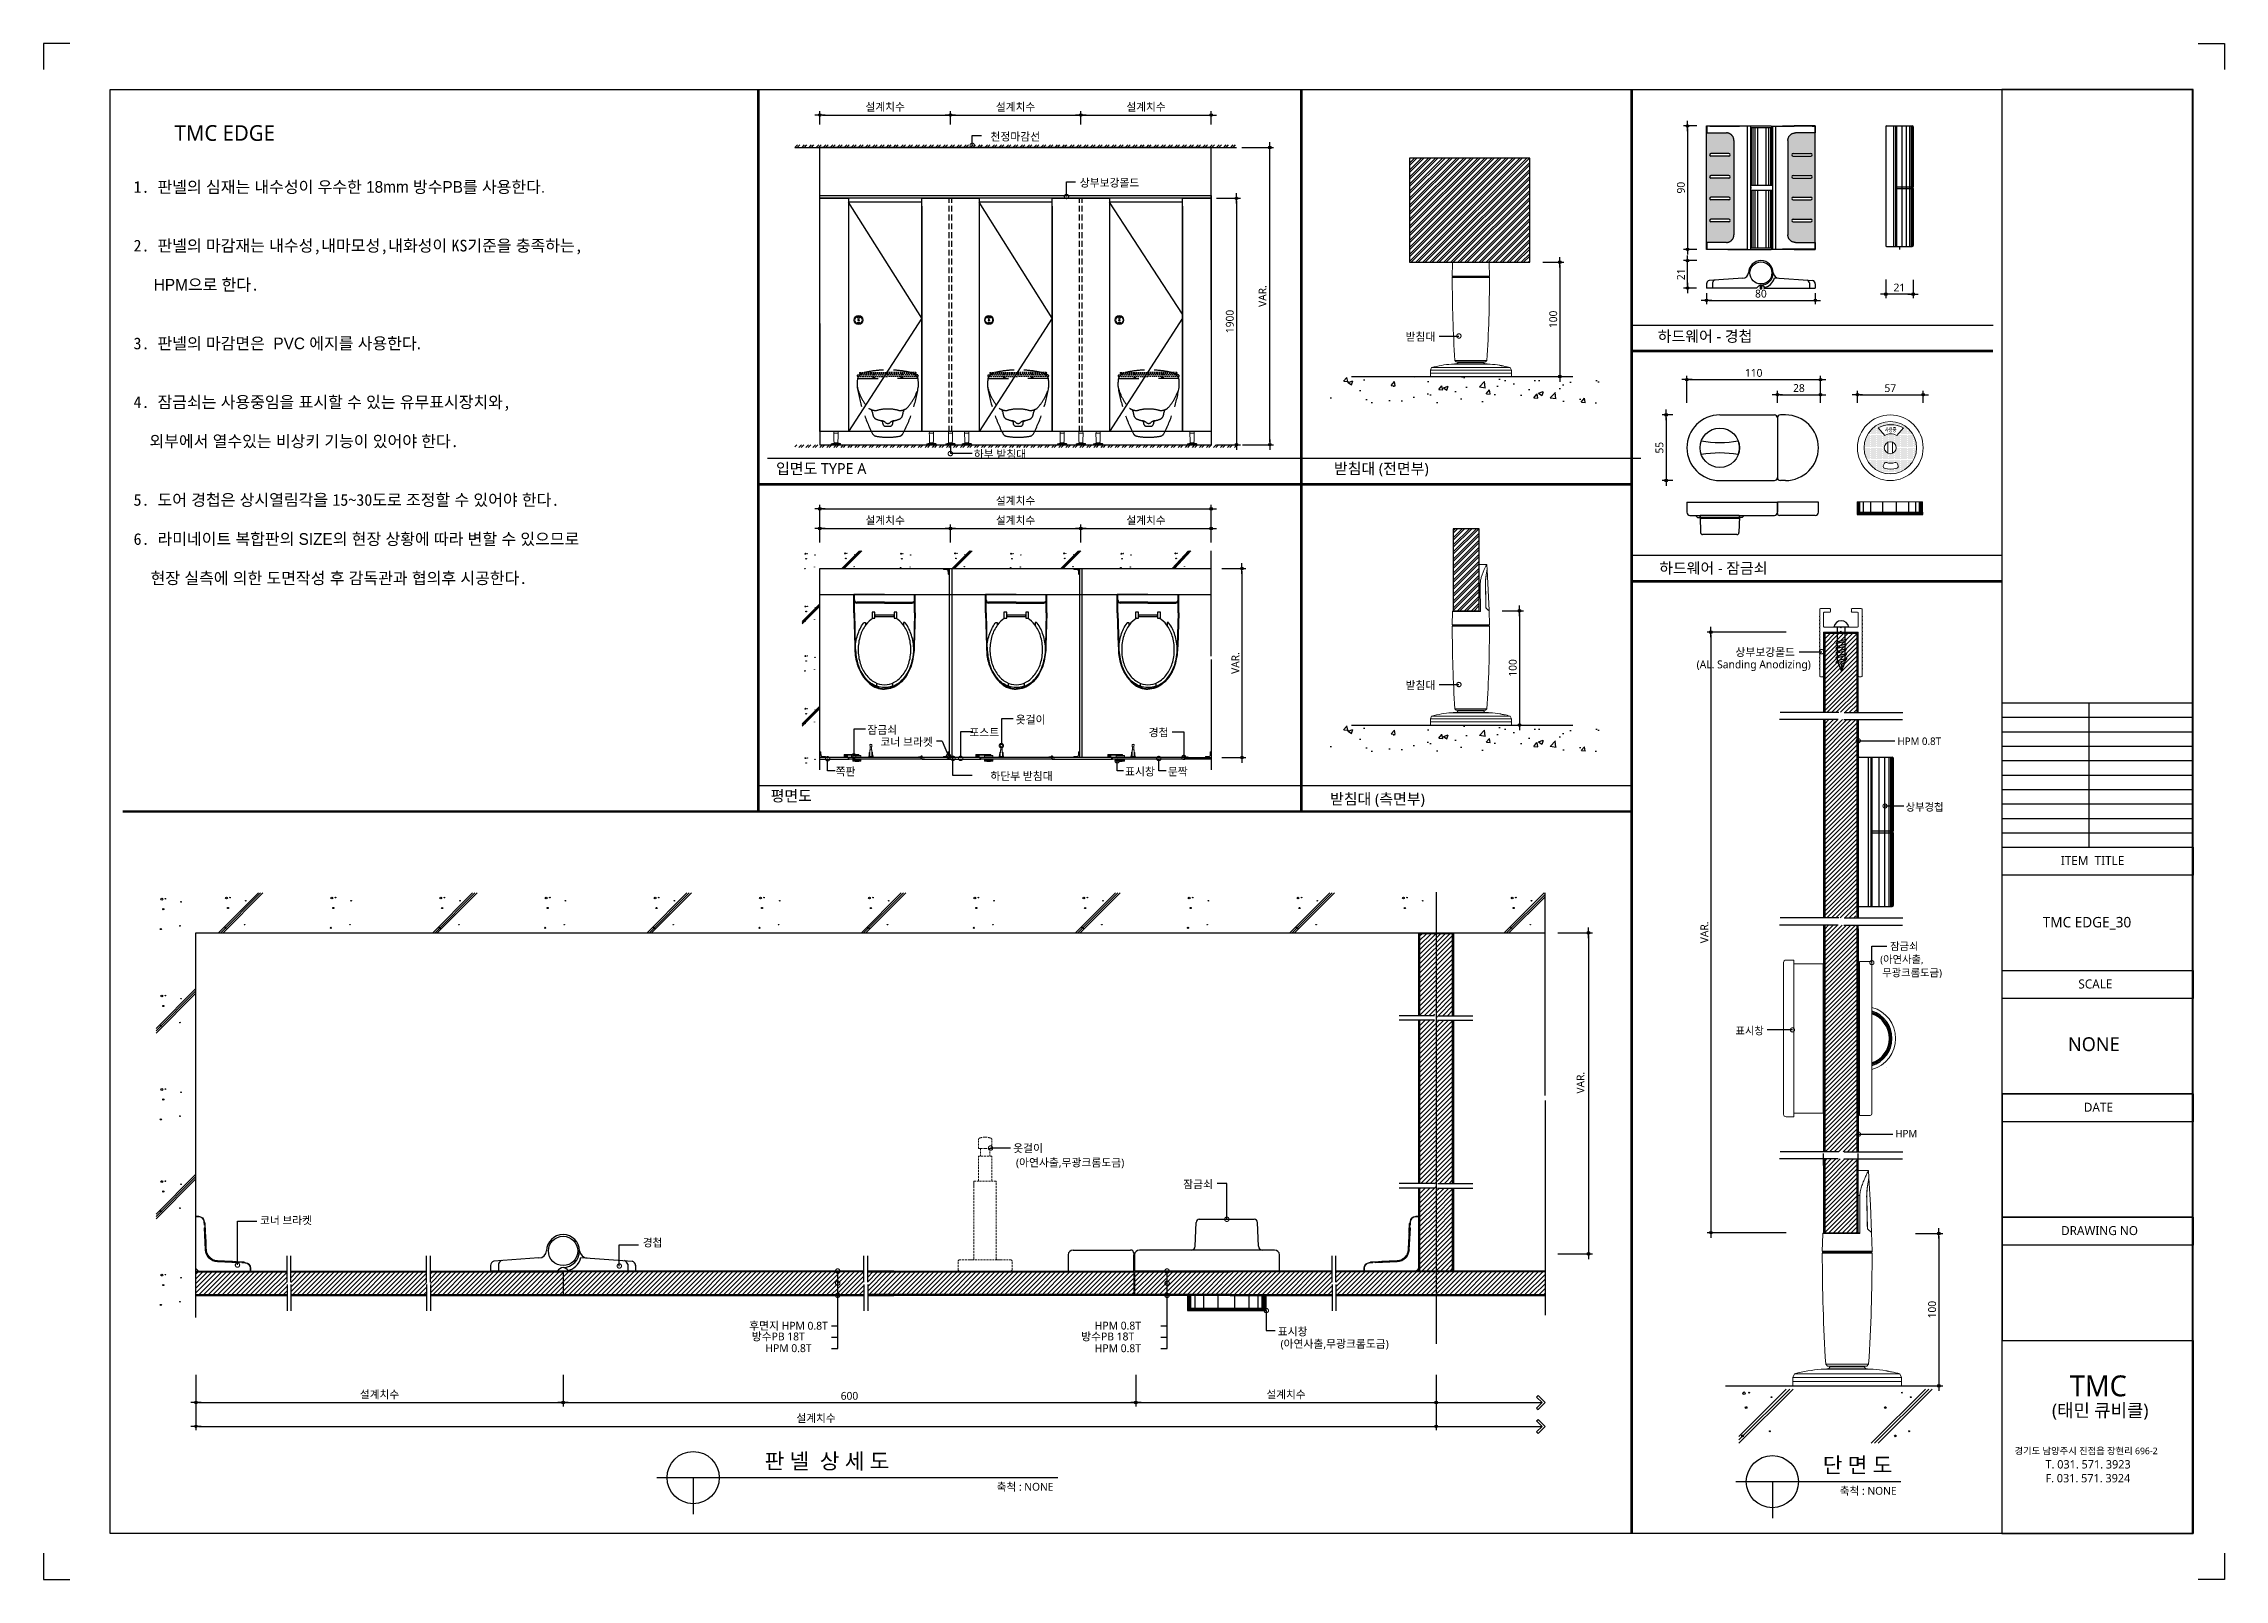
# Model space of a CAD drawing. Extents: x -256 to 8104, y -176 to 5714.
import ezdxf
from ezdxf.enums import TextEntityAlignment as Align

# ---------------------------------------------------------------- set-up
doc = ezdxf.new("R2010")
doc.units = 0
doc.header["$LTSCALE"] = 30
for name, pattern in [('CEN', [62, 60, -1, 0, -1]), ('HIDDEN', [0.375, 0.25, -0.125]), ('HIDDEN2', [4.7625, 3.175, -1.5875])]:
    doc.linetypes.add(name, pattern=pattern)
doc.layers.get('0').update_dxf_attribs({"linetype": 'CONTINUOUS'})
doc.layers.get('DEFPOINTS').update_dxf_attribs({"linetype": 'CONTINUOUS'})
for name, color, linetype in [('02---제품선', 4, 'CONTINUOUS'), ('0_toilet', 6, 'CONTINUOUS'), ('C', 2, 'CONTINUOUS'), ('curior-0Line', 252, 'CONTINUOUS'), ('DIM', 7, 'CONTINUOUS'), ('FIN', 5, 'CONTINUOUS'), ('HAT', 8, 'CONTINUOUS'), ('HID', 9, 'HIDDEN'), ('jac text', 7, 'CONTINUOUS'), ('TIT', 3, 'CONTINUOUS'), ('경첩', 4, 'CONTINUOUS'), ('기타', 1, 'CONTINUOUS'), ('문자', 3, 'CONTINUOUS'), ('부자재', 4, 'CONTINUOUS'), ('상부보강몰드', 4, 'HIDDEN2'), ('옷걸이', 4, 'CONTINUOUS'), ('잠금쇠(회전형)', 4, 'CONTINUOUS'), ('중심선', 1, 'CEN'), ('치수', 1, 'CONTINUOUS'), ('판넬', 2, 'CONTINUOUS'), ('해치', 8, 'CONTINUOUS')]:
    doc.layers.add(name, color=color, linetype=linetype)
doc.styles.add('HDW', font='gulim.ttc')
doc.styles.add('돋움', font='malgun.ttf')
doc.dimstyles.new('10', dxfattribs={"dimscale": 10, "dimtxt": 3, "dimasz": 1, "dimexe": 1.5, "dimexo": 2, "dimgap": 1, "dimtad": 1, "dimdec": 0, "dimlunit": 6, "dimtxsty": '돋움', "dimblk": 'DIMDOT', "dimcen": -1, "dimdle": 1.5, "dimclrt": 3, "dimazin": 3, "dimtfac": 1, "dimtdec": 0, "dimtix": 1, "dimtmove": 2, "dimatfit": 3, "dimldrblk": 'DIMDOT', "dimarcsym": 0})
pattern_1 = [(45, (87208.739, -1599.455), (-8.55643, 8.55643), [])]
pattern_2 = [(45, (86401.2, -1711.034), (-8.980256, 8.980256), [])]

# ---------------------------------------------------------------- blocks, each defined once
blk = doc.blocks.new('DIMDOT')
at = {"linetype": 'Continuous'}
blk.add_line((-2, 0), (2, 0), dxfattribs=at)
for radius in [0.5, 0.25]:
    blk.add_circle((0, 0), radius, dxfattribs=at)
blk = doc.blocks.new('*D800')
at = {"layer": 'DEFPOINTS', "color": 0}
for p in [(97946.5, 3876.5), (97446.5, 3820.2), (97946.5, 3820.2)]:
    blk.add_point(p, dxfattribs=at)
at = {"layer": 'DIM', "color": 0, "lineweight": -2, "ltscale": 10}
for p, q in [((97446.5, 3840.2), (97446.5, 3891.5)), ((97456.5, 3876.5), (97936.5, 3876.5)), ((97946.5, 3840.2), (97946.5, 3891.5))]:
    blk.add_line(p, q, dxfattribs=at)
at = {"layer": 'DIM', "color": 0, "lineweight": -2, "xscale": 10, "yscale": 10, "zscale": 10, "rotation": 180}
blk.add_blockref('DIMDOT', (97446.5, 3876.5), dxfattribs=at)
at = {"layer": 'DIM', "color": 0, "lineweight": -2, "xscale": 10, "yscale": 10, "zscale": 10}
blk.add_blockref('DIMDOT', (97946.5, 3876.5), dxfattribs=at)
at = {"layer": 'DIM', "color": 3, "insert": (97696.5, 3906.1), "char_height": 30, "attachment_point": 5, "style": '돋움'}
blk.add_mtext('설계치수', dxfattribs=at)
blk = doc.blocks.new('*D801')
at = {"layer": 'DEFPOINTS', "color": 0}
for p in [(98446.5, 3876.5), (97946.5, 3820.2), (98446.5, 3820.2)]:
    blk.add_point(p, dxfattribs=at)
at = {"layer": 'DIM', "color": 0, "lineweight": -2, "ltscale": 10}
for p, q in [((97946.5, 3840.2), (97946.5, 3891.5)), ((97956.5, 3876.5), (98436.5, 3876.5)), ((98446.5, 3840.2), (98446.5, 3891.5))]:
    blk.add_line(p, q, dxfattribs=at)
at = {"layer": 'DIM', "color": 0, "lineweight": -2, "xscale": 10, "yscale": 10, "zscale": 10, "rotation": 180}
blk.add_blockref('DIMDOT', (97946.5, 3876.5), dxfattribs=at)
at = {"layer": 'DIM', "color": 0, "lineweight": -2, "xscale": 10, "yscale": 10, "zscale": 10}
blk.add_blockref('DIMDOT', (98446.5, 3876.5), dxfattribs=at)
at = {"layer": 'DIM', "color": 3, "insert": (98196.5, 3906.1), "char_height": 30, "attachment_point": 5, "style": '돋움'}
blk.add_mtext('설계치수', dxfattribs=at)
blk = doc.blocks.new('*D802')
at = {"layer": 'DEFPOINTS', "color": 0}
for p in [(98946.5, 3876.5), (98446.5, 3820.2), (98946.5, 3820.2)]:
    blk.add_point(p, dxfattribs=at)
at = {"layer": 'DIM', "color": 0, "lineweight": -2, "ltscale": 10}
for p, q in [((98446.5, 3840.2), (98446.5, 3891.5)), ((98456.5, 3876.5), (98936.5, 3876.5)), ((98946.5, 3840.2), (98946.5, 3891.5))]:
    blk.add_line(p, q, dxfattribs=at)
at = {"layer": 'DIM', "color": 0, "lineweight": -2, "xscale": 10, "yscale": 10, "zscale": 10, "rotation": 180}
blk.add_blockref('DIMDOT', (98446.5, 3876.5), dxfattribs=at)
at = {"layer": 'DIM', "color": 0, "lineweight": -2, "xscale": 10, "yscale": 10, "zscale": 10}
blk.add_blockref('DIMDOT', (98946.5, 3876.5), dxfattribs=at)
at = {"layer": 'DIM', "color": 3, "insert": (98696.5, 3906.1), "char_height": 30, "attachment_point": 5, "style": '돋움'}
blk.add_mtext('설계치수', dxfattribs=at)
blk = doc.blocks.new('*D803')
at = {"layer": 'DEFPOINTS', "color": 0}
for p in [(98946.5, 3557.3), (98946.5, 2612.3), (99043.4, 2612.3)]:
    blk.add_point(p, dxfattribs=at)
at = {"layer": 'DIM', "color": 0, "lineweight": -2, "ltscale": 10}
for p, q in [((98966.5, 3557.3), (99058.4, 3557.3)), ((99043.4, 3547.3), (99043.4, 2622.3)), ((98966.5, 2612.3), (99058.4, 2612.3))]:
    blk.add_line(p, q, dxfattribs=at)
at = {"layer": 'DIM', "color": 0, "lineweight": -2, "xscale": 10, "yscale": 10, "zscale": 10}
for p, rotation in [((99043.4, 3557.3), 90), ((99043.4, 2612.3), 270)]:
    blk.add_blockref('DIMDOT', p, dxfattribs=dict(at, rotation=rotation))
at = {"layer": 'DIM', "color": 3, "insert": (99017.8, 3084.8), "char_height": 30, "attachment_point": 5, "rotation": 90, "style": '돋움'}
blk.add_mtext('1900', dxfattribs=at)
blk = doc.blocks.new('*D804')
at = {"layer": 'DEFPOINTS', "color": 0}
for p in [(98967.5, 2137.4), (98967.5, 1412.4), (99064.4, 1412.4)]:
    blk.add_point(p, dxfattribs=at)
at = {"layer": 'DIM', "color": 0, "lineweight": -2, "ltscale": 10}
for p, q in [((98987.5, 2137.4), (99079.4, 2137.4)), ((99064.4, 2127.4), (99064.4, 1422.4)), ((98987.5, 1412.4), (99079.4, 1412.4))]:
    blk.add_line(p, q, dxfattribs=at)
at = {"layer": 'DIM', "color": 0, "lineweight": -2, "xscale": 10, "yscale": 10, "zscale": 10}
for p, rotation in [((99064.4, 2137.4), 90), ((99064.4, 1412.4), 270)]:
    blk.add_blockref('DIMDOT', p, dxfattribs=dict(at, rotation=rotation))
at = {"layer": 'DIM', "color": 3, "insert": (99039.2, 1774.9), "char_height": 30, "attachment_point": 5, "rotation": 90, "style": '돋움'}
blk.add_mtext('VAR.', dxfattribs=at)
blk = doc.blocks.new('_DOTSMALL')
at = {"color": 0, "linetype": 'ByBlock', "const_width": 0.5}
blk.add_lwpolyline([(-0.0625, 0, 1), (0.0625, 0, 1)], format="xyb", close=True, dxfattribs=at)
blk = doc.blocks.new('A$C63EC304E')
at = {"layer": '치수', "color": 1, "xscale": 2.5, "yscale": 2.5, "zscale": 2.5, "rotation": 234.3098741996962}
blk.add_blockref('_DOTSMALL', (0.31, 0.31), dxfattribs=at)
blk = doc.blocks.new('A$C2BC9653E')
at = {"layer": '치수', "xscale": 0.3333333333333333, "yscale": 0.3333333333333333, "zscale": 0.3333333333333333}
blk.add_blockref('A$C63EC304E', (0, 0), dxfattribs=at)
blk = doc.blocks.new('A$C7FC71301')
at = {"layer": '치수', "rotation": 180}
blk.add_blockref('A$C2BC9653E', (0.21, 0.21), dxfattribs=at)
blk = doc.blocks.new('A$C4A20372B')
at = {"layer": '치수'}
blk.add_blockref('A$C7FC71301', (0, 0), dxfattribs=at)
blk = doc.blocks.new('A$C566469F5')
at = {"layer": '치수'}
blk.add_blockref('A$C4A20372B', (0, 0), dxfattribs=at)
blk = doc.blocks.new('A$C7E317CD4')
at = {"layer": '해치', "xscale": 2, "yscale": 2, "zscale": 2}
blk.add_blockref('A$C566469F5', (0, 0), dxfattribs=at)
blk = doc.blocks.new('A$C601D7F27')
at = {"layer": '치수'}
blk.add_blockref('A$C7E317CD4', (0, 0), dxfattribs=at)
blk = doc.blocks.new('A$C38802C08')
at = {"layer": '치수'}
blk.add_blockref('A$C601D7F27', (0, 0), dxfattribs=at)
blk = doc.blocks.new('*D805')
at = {"layer": 'DEFPOINTS', "color": 0}
for p in [(98946.5, 2290.9), (98446.5, 2217.8), (98946.5, 2217.8)]:
    blk.add_point(p, dxfattribs=at)
at = {"layer": 'DIM', "color": 0, "lineweight": -2, "ltscale": 10}
for p, q in [((98446.5, 2237.8), (98446.5, 2305.9)), ((98456.5, 2290.9), (98936.5, 2290.9)), ((98946.5, 2237.8), (98946.5, 2305.9))]:
    blk.add_line(p, q, dxfattribs=at)
at = {"layer": 'DIM', "color": 0, "lineweight": -2, "xscale": 10, "yscale": 10, "zscale": 10, "rotation": 180}
blk.add_blockref('DIMDOT', (98446.5, 2290.9), dxfattribs=at)
at = {"layer": 'DIM', "color": 0, "lineweight": -2, "xscale": 10, "yscale": 10, "zscale": 10}
blk.add_blockref('DIMDOT', (98946.5, 2290.9), dxfattribs=at)
at = {"layer": 'DIM', "color": 3, "insert": (98696.5, 2320.6), "char_height": 30, "attachment_point": 5, "style": '돋움'}
blk.add_mtext('설계치수', dxfattribs=at)
blk = doc.blocks.new('*D806')
at = {"layer": 'DEFPOINTS', "color": 0}
for p in [(98946.5, 2366.3), (97446.5, 2217.8), (98946.5, 2217.8)]:
    blk.add_point(p, dxfattribs=at)
at = {"layer": 'DIM', "color": 0, "lineweight": -2, "ltscale": 10}
for p, q in [((97446.5, 2237.8), (97446.5, 2381.3)), ((97456.5, 2366.3), (98936.5, 2366.3)), ((98946.5, 2237.8), (98946.5, 2381.3))]:
    blk.add_line(p, q, dxfattribs=at)
at = {"layer": 'DIM', "color": 0, "lineweight": -2, "xscale": 10, "yscale": 10, "zscale": 10, "rotation": 180}
blk.add_blockref('DIMDOT', (97446.5, 2366.3), dxfattribs=at)
at = {"layer": 'DIM', "color": 0, "lineweight": -2, "xscale": 10, "yscale": 10, "zscale": 10}
blk.add_blockref('DIMDOT', (98946.5, 2366.3), dxfattribs=at)
at = {"layer": 'DIM', "color": 3, "insert": (98196.5, 2395.9), "char_height": 30, "attachment_point": 5, "style": '돋움'}
blk.add_mtext('설계치수', dxfattribs=at)
blk = doc.blocks.new('*D807')
at = {"layer": 'DEFPOINTS', "color": 0}
for p in [(98446.5, 2290.9), (97946.5, 2217.8), (98446.5, 2217.8)]:
    blk.add_point(p, dxfattribs=at)
at = {"layer": 'DIM', "color": 0, "lineweight": -2, "ltscale": 10}
for p, q in [((97946.5, 2237.8), (97946.5, 2305.9)), ((97956.5, 2290.9), (98436.5, 2290.9)), ((98446.5, 2237.8), (98446.5, 2305.9))]:
    blk.add_line(p, q, dxfattribs=at)
at = {"layer": 'DIM', "color": 0, "lineweight": -2, "xscale": 10, "yscale": 10, "zscale": 10, "rotation": 180}
blk.add_blockref('DIMDOT', (97946.5, 2290.9), dxfattribs=at)
at = {"layer": 'DIM', "color": 0, "lineweight": -2, "xscale": 10, "yscale": 10, "zscale": 10}
blk.add_blockref('DIMDOT', (98446.5, 2290.9), dxfattribs=at)
at = {"layer": 'DIM', "color": 3, "insert": (98196.5, 2320.6), "char_height": 30, "attachment_point": 5, "style": '돋움'}
blk.add_mtext('설계치수', dxfattribs=at)
blk = doc.blocks.new('*D808')
at = {"layer": 'DEFPOINTS', "color": 0}
for p in [(97946.5, 2290.9), (97446.5, 2217.8), (97946.5, 2217.8)]:
    blk.add_point(p, dxfattribs=at)
at = {"layer": 'DIM', "color": 0, "lineweight": -2, "ltscale": 10}
for p, q in [((97446.5, 2237.8), (97446.5, 2305.9)), ((97456.5, 2290.9), (97936.5, 2290.9)), ((97946.5, 2237.8), (97946.5, 2305.9))]:
    blk.add_line(p, q, dxfattribs=at)
at = {"layer": 'DIM', "color": 0, "lineweight": -2, "xscale": 10, "yscale": 10, "zscale": 10, "rotation": 180}
blk.add_blockref('DIMDOT', (97446.5, 2290.9), dxfattribs=at)
at = {"layer": 'DIM', "color": 0, "lineweight": -2, "xscale": 10, "yscale": 10, "zscale": 10}
blk.add_blockref('DIMDOT', (97946.5, 2290.9), dxfattribs=at)
at = {"layer": 'DIM', "color": 3, "insert": (97696.5, 2320.6), "char_height": 30, "attachment_point": 5, "style": '돋움'}
blk.add_mtext('설계치수', dxfattribs=at)
blk = doc.blocks.new('*D809')
at = {"layer": 'DEFPOINTS', "color": 0}
for p in [(101282, 2861.8), (100770, 2753.2), (101282, 2753.2)]:
    blk.add_point(p, dxfattribs=at)
at = {"layer": 'DIM', "color": 0, "lineweight": -2, "ltscale": 10}
for p, q in [((100770, 2773.2), (100770, 2876.8)), ((100780, 2861.8), (101272, 2861.8)), ((101282, 2773.2), (101282, 2876.8))]:
    blk.add_line(p, q, dxfattribs=at)
at = {"layer": 'DIM', "color": 0, "lineweight": -2, "xscale": 10, "yscale": 10, "zscale": 10, "rotation": 180}
blk.add_blockref('DIMDOT', (100770, 2861.8), dxfattribs=at)
at = {"layer": 'DIM', "color": 0, "lineweight": -2, "xscale": 10, "yscale": 10, "zscale": 10}
blk.add_blockref('DIMDOT', (101282, 2861.8), dxfattribs=at)
at = {"layer": 'DIM', "color": 3, "insert": (101026, 2887.4), "char_height": 30, "attachment_point": 5, "style": '돋움'}
blk.add_mtext('110', dxfattribs=at)
blk = doc.blocks.new('*D810')
at = {"layer": 'DEFPOINTS', "color": 0}
for p in [(101282, 2803.9), (101117, 2753.2), (101282, 2753.2)]:
    blk.add_point(p, dxfattribs=at)
at = {"layer": 'DIM', "color": 0, "lineweight": -2, "ltscale": 10}
for p, q in [((101117, 2773.2), (101117, 2818.9)), ((101127, 2803.9), (101272, 2803.9)), ((101282, 2773.2), (101282, 2818.9))]:
    blk.add_line(p, q, dxfattribs=at)
at = {"layer": 'DIM', "color": 0, "lineweight": -2, "xscale": 10, "yscale": 10, "zscale": 10, "rotation": 180}
blk.add_blockref('DIMDOT', (101117, 2803.9), dxfattribs=at)
at = {"layer": 'DIM', "color": 0, "lineweight": -2, "xscale": 10, "yscale": 10, "zscale": 10}
blk.add_blockref('DIMDOT', (101282, 2803.9), dxfattribs=at)
at = {"layer": 'DIM', "color": 3, "insert": (101199.5, 2829.4), "char_height": 30, "attachment_point": 5, "style": '돋움'}
blk.add_mtext('28', dxfattribs=at)
blk = doc.blocks.new('*D811')
at = {"layer": 'DEFPOINTS', "color": 0}
for p in [(101675.7, 2803.9), (101423.7, 2753.2), (101675.7, 2753.2)]:
    blk.add_point(p, dxfattribs=at)
at = {"layer": 'DIM', "color": 0, "lineweight": -2, "ltscale": 10}
for p, q in [((101423.7, 2773.2), (101423.7, 2818.9)), ((101433.7, 2803.9), (101665.7, 2803.9)), ((101675.7, 2773.2), (101675.7, 2818.9))]:
    blk.add_line(p, q, dxfattribs=at)
at = {"layer": 'DIM', "color": 0, "lineweight": -2, "xscale": 10, "yscale": 10, "zscale": 10, "rotation": 180}
blk.add_blockref('DIMDOT', (101423.7, 2803.9), dxfattribs=at)
at = {"layer": 'DIM', "color": 0, "lineweight": -2, "xscale": 10, "yscale": 10, "zscale": 10}
blk.add_blockref('DIMDOT', (101675.7, 2803.9), dxfattribs=at)
at = {"layer": 'DIM', "color": 3, "insert": (101549.7, 2829.1), "char_height": 30, "attachment_point": 5, "style": '돋움'}
blk.add_mtext('57', dxfattribs=at)
blk = doc.blocks.new('*D812')
at = {"layer": 'DEFPOINTS', "color": 0}
for p in [(100827.6, 3834.6), (100772.6, 3361.5), (100827.6, 3361.5)]:
    blk.add_point(p, dxfattribs=at)
at = {"layer": 'DIM', "color": 0, "lineweight": -2, "ltscale": 10}
for p, q in [((100807.6, 3834.6), (100757.6, 3834.6)), ((100772.6, 3824.6), (100772.6, 3371.5)), ((100807.6, 3361.5), (100757.6, 3361.5))]:
    blk.add_line(p, q, dxfattribs=at)
at = {"layer": 'DIM', "color": 0, "lineweight": -2, "xscale": 10, "yscale": 10, "zscale": 10}
for p, rotation in [((100772.6, 3834.6), 90), ((100772.6, 3361.5), 270)]:
    blk.add_blockref('DIMDOT', p, dxfattribs=dict(at, rotation=rotation))
at = {"layer": 'DIM', "color": 3, "insert": (100747.1, 3598), "char_height": 30, "attachment_point": 5, "rotation": 90, "style": '돋움'}
blk.add_mtext('90', dxfattribs=at)
blk = doc.blocks.new('*D813')
at = {"layer": 'DEFPOINTS', "color": 0}
for p in [(100845.2, 3213.2), (101262.3, 3213.2), (101262.3, 3165.9)]:
    blk.add_point(p, dxfattribs=at)
at = {"layer": 'DIM', "color": 0, "lineweight": -2, "ltscale": 10}
for p, q in [((100845.2, 3193.2), (100845.2, 3150.9)), ((101262.3, 3193.2), (101262.3, 3150.9)), ((100855.2, 3165.9), (101252.3, 3165.9))]:
    blk.add_line(p, q, dxfattribs=at)
at = {"layer": 'DIM', "color": 0, "lineweight": -2, "xscale": 10, "yscale": 10, "zscale": 10, "rotation": 180}
blk.add_blockref('DIMDOT', (100845.2, 3165.9), dxfattribs=at)
at = {"layer": 'DIM', "color": 0, "lineweight": -2, "xscale": 10, "yscale": 10, "zscale": 10}
blk.add_blockref('DIMDOT', (101262.3, 3165.9), dxfattribs=at)
at = {"layer": 'DIM', "color": 3, "insert": (101053.7, 3191.4), "char_height": 30, "attachment_point": 5, "style": '돋움'}
blk.add_mtext('80', dxfattribs=at)
blk = doc.blocks.new('*D814')
at = {"layer": 'DEFPOINTS', "color": 0}
for p in [(100772.6, 3318.2), (100827.6, 3318.2), (100826.9, 3213.2)]:
    blk.add_point(p, dxfattribs=at)
at = {"layer": 'DIM', "color": 0, "lineweight": -2, "ltscale": 10}
for p, q in [((100807.6, 3318.2), (100757.6, 3318.2)), ((100772.6, 3223.2), (100772.6, 3308.2)), ((100806.9, 3213.2), (100757.6, 3213.2))]:
    blk.add_line(p, q, dxfattribs=at)
at = {"layer": 'DIM', "color": 0, "lineweight": -2, "xscale": 10, "yscale": 10, "zscale": 10}
for p, rotation in [((100772.6, 3318.2), 90), ((100772.6, 3213.2), 270)]:
    blk.add_blockref('DIMDOT', p, dxfattribs=dict(at, rotation=rotation))
at = {"layer": 'DIM', "color": 3, "insert": (100747.3, 3265.7), "char_height": 30, "attachment_point": 5, "rotation": 90, "style": '돋움'}
blk.add_mtext('21', dxfattribs=at)
blk = doc.blocks.new('*D815')
at = {"layer": 'DEFPOINTS', "color": 0}
for p in [(101532.1, 3265.4), (101637.1, 3264.7), (101532.1, 3189.7)]:
    blk.add_point(p, dxfattribs=at)
at = {"layer": 'DIM', "color": 0, "lineweight": -2, "ltscale": 10}
for p, q in [((101532.1, 3245.4), (101532.1, 3174.7)), ((101627.1, 3189.7), (101542.1, 3189.7)), ((101637.1, 3244.7), (101637.1, 3174.7))]:
    blk.add_line(p, q, dxfattribs=at)
at = {"layer": 'DIM', "color": 0, "lineweight": -2, "xscale": 10, "yscale": 10, "zscale": 10, "rotation": 180}
blk.add_blockref('DIMDOT', (101532.1, 3189.7), dxfattribs=at)
at = {"layer": 'DIM', "color": 0, "lineweight": -2, "xscale": 10, "yscale": 10, "zscale": 10}
blk.add_blockref('DIMDOT', (101637.1, 3189.7), dxfattribs=at)
at = {"layer": 'DIM', "color": 3, "insert": (101584.6, 3215.1), "char_height": 30, "attachment_point": 5, "style": '돋움'}
blk.add_mtext('21', dxfattribs=at)
blk = doc.blocks.new('A$C10E41893')
at = {"layer": '부자재'}
for p, q in [((6, 0), (6, 196)), ((123, 196), (6, 196)), ((123, 192), (6, 192)), ((55, 0), (55, 177)), ((61, 0), (61, 177)), ((6, 0), (6, -196)), ((55, 0), (55, -177)), ((61, 0), (61, -177)), ((123, -192), (6, -192)), ((123, -196), (6, -196))]:
    blk.add_line(p, q, dxfattribs=at)
for points in [[(123, 196, -0.012538), (123, 196), (335, 190, -0.055395), (445, 175, -0.154276), (577, 93, -0.179504), (612, 0, -0.179504)], [(123, 192, -0.012538), (123, 192), (335, 187, -0.055395), (444, 172, -0.154276), (574, 91, -0.179504), (608, 0, -0.179504)], [(157, -72, 0.089162), (200, -119, 0.085733), (270, -155, 0.075373), (359, -168, 0.075373), (447, -155, 0.085733), (517, -119, 0.106084), (567, -62, 0.126931), (583, 0, 0.126931), (567, 62, 0.106084), (517, 119, 0.085733), (447, 155, 0.075373), (359, 168, 0.075373), (270, 155, 0.085733), (200, 119, 0.089162), (157, 72)], [(572, 51), (589, 51), (589, 60, 0.021185), (583, 71, 0.106084), (528, 134, 0.085733), (453, 172, 0.075373), (359, 187, 0.075373), (265, 172, 0.085733), (189, 134, 0.007337), (184, 130), (184, 122), (205, 122)], [(123, -196, 0.012538), (123, -196), (335, -190, 0.055395), (445, -175, 0.154276), (577, -93, 0.179504), (612, 0, 0.179504)], [(123, -192, 0.012538), (123, -192), (335, -187, 0.055395), (444, -172, 0.154276), (574, -91, 0.179504), (608, 0, 0.179504)], [(589, -51, 0.090214), (598, 0, 0.090214), (589, 51, 0.106084)], [(572, -51), (589, -51), (589, -60, -0.021185), (583, -71, -0.106084), (528, -134, -0.085733), (453, -172, -0.075373), (359, -187, -0.075373), (265, -172, -0.085733), (189, -134, -0.007337), (184, -130), (184, -122), (205, -122)]]:
    blk.add_lwpolyline(points, format="xyb", dxfattribs=at)
blk.add_lwpolyline([(138, -61), (119, -61), (119, -79), (157, -79), (157, -61), (138, -61), (147, -61), (147, 61), (138, 61), (157, 61), (157, 79), (119, 79), (119, 61), (138, 61), (138, -61), (119, -61)], dxfattribs=at)
for centre, start, end in [((40, 177), 0, 90), ((46, 177), 0, 90), ((40, -177), 270, 0), ((46, -177), 270, 0)]:
    blk.add_arc(centre, 15, start, end, dxfattribs=at)
blk = doc.blocks.new('A$C460A2A32')
at = {"color": 0}
for p, q in [((3, 20), (0, 16)), ((3, 20), (9, 20)), ((4, 10), (162, 10)), ((9, 20), (162, 20)), ((13, 32), (11, 30)), ((13, 32), (162, 32)), ((13, 27), (162, 27)), ((312, 32), (162, 32)), ((312, 27), (162, 27)), ((316, 20), (162, 20)), ((321, 10), (162, 10)), ((312, 32), (313, 30)), ((322, 20), (316, 20)), ((322, 20), (324, 16))]:
    blk.add_line(p, q, dxfattribs=at)
for centre, radius, start, end in [((4, 14), 4, 150.0107, 270), ((13, 29), 2, 135, 270), ((109, 28), 26, 182.6717, 198.4118), ((109, 10), 26, 180, 202.6199), ((107, 28), 23, 183.0205, 200.9186), ((107, 10), 23, 180, 205.7715), ((69, 10), 23, 334.2285, 0), ((69, 28), 23, 339.0814, 356.9795), ((67, 10), 26, 337.3801, 0), ((67, 28), 26, 341.5882, 357.3283), ((257, 10), 26, 180, 202.6199), ((257, 28), 26, 182.6717, 198.4118), ((256, 28), 23, 183.0205, 200.9186), ((256, 10), 23, 180, 205.7715), ((217, 10), 23, 334.2285, 0), ((217, 28), 23, 339.0814, 356.9795), ((216, 28), 26, 341.5882, 357.3283), ((216, 10), 26, 337.3801, 0), ((312, 29), 2, 270, 45), ((321, 14), 4, 270, 29.9893)]:
    blk.add_arc(centre, radius, start, end, dxfattribs=at)
blk = doc.blocks.new('*D816')
at = {"layer": 'DEFPOINTS', "color": 0}
for p in [(100735.7, 2726.7), (100690, 2474.7), (100735.7, 2474.7)]:
    blk.add_point(p, dxfattribs=at)
at = {"layer": 'DIM', "color": 0, "lineweight": -2, "ltscale": 10}
for p, q in [((100715.7, 2726.7), (100675, 2726.7)), ((100690, 2716.7), (100690, 2484.7)), ((100715.7, 2474.7), (100675, 2474.7))]:
    blk.add_line(p, q, dxfattribs=at)
at = {"layer": 'DIM', "color": 0, "lineweight": -2, "xscale": 10, "yscale": 10, "zscale": 10}
for p, rotation in [((100690, 2726.7), 90), ((100690, 2474.7), 270)]:
    blk.add_blockref('DIMDOT', p, dxfattribs=dict(at, rotation=rotation))
at = {"layer": 'DIM', "color": 3, "insert": (100664.7, 2600.7), "char_height": 30, "attachment_point": 5, "rotation": 90, "style": '돋움'}
blk.add_mtext('55', dxfattribs=at)
blk = doc.blocks.new('*D817')
at = {"layer": 'DEFPOINTS', "color": 0}
for p in [(101171, 1893.6), (100862.2, -409.7), (101171, -409.7)]:
    blk.add_point(p, dxfattribs=at)
at = {"layer": 'DIM', "color": 0, "lineweight": -2, "ltscale": 10}
for p, q in [((101151, 1893.6), (100847.2, 1893.6)), ((100862.2, 1883.6), (100862.2, -399.7)), ((101151, -409.7), (100847.2, -409.7))]:
    blk.add_line(p, q, dxfattribs=at)
at = {"layer": 'DIM', "color": 0, "lineweight": -2, "xscale": 10, "yscale": 10, "zscale": 10}
for p, rotation in [((100862.2, 1893.6), 90), ((100862.2, -409.7), 270)]:
    blk.add_blockref('DIMDOT', p, dxfattribs=dict(at, rotation=rotation))
at = {"layer": 'DIM', "color": 3, "insert": (100837, 742), "char_height": 30, "attachment_point": 5, "rotation": 90, "style": '돋움'}
blk.add_mtext('VAR.', dxfattribs=at)
blk = doc.blocks.new('A$C13EB2441')
for p, q in [((0.84, 7.37), (0.84, 14.11)), ((0.84, 6.74), (0.84, 0))]:
    blk.add_line(p, q)
blk = doc.blocks.new('*D818')
at = {"layer": 'DEFPOINTS', "color": 0}
for p in [(101626.7, -412.6), (101635.8, -996.9), (101735.6, -996.9)]:
    blk.add_point(p, dxfattribs=at)
at = {"layer": 'DIM', "color": 0, "lineweight": -2, "ltscale": 10}
for p, q in [((101646.7, -412.6), (101750.6, -412.6)), ((101735.6, -422.6), (101735.6, -986.9)), ((101655.8, -996.9), (101750.6, -996.9))]:
    blk.add_line(p, q, dxfattribs=at)
at = {"layer": 'DIM', "color": 0, "lineweight": -2, "xscale": 10, "yscale": 10, "zscale": 10}
for p, rotation in [((101735.6, -412.6), 90), ((101735.6, -996.9), 270)]:
    blk.add_blockref('DIMDOT', p, dxfattribs=dict(at, rotation=rotation))
at = {"layer": 'DIM', "color": 3, "insert": (101710, -704.8), "char_height": 30, "attachment_point": 5, "rotation": 90, "style": '돋움'}
blk.add_mtext('100', dxfattribs=at)
blk = doc.blocks.new('*D819')
at = {"layer": 'DEFPOINTS', "color": 0}
for p in [(100042.1, 1975.3), (99985.3, 1537.1), (100128.2, 1537.1)]:
    blk.add_point(p, dxfattribs=at)
at = {"layer": 'DIM', "color": 0, "lineweight": -2, "ltscale": 10}
for p, q in [((100062.1, 1975.3), (100143.2, 1975.3)), ((100128.2, 1965.3), (100128.2, 1547.1)), ((100005.3, 1537.1), (100143.2, 1537.1))]:
    blk.add_line(p, q, dxfattribs=at)
at = {"layer": 'DIM', "color": 0, "lineweight": -2, "xscale": 10, "yscale": 10, "zscale": 10}
for p, rotation in [((100128.2, 1975.3), 90), ((100128.2, 1537.1), 270)]:
    blk.add_blockref('DIMDOT', p, dxfattribs=dict(at, rotation=rotation))
at = {"layer": 'DIM', "color": 3, "insert": (100102.6, 1756.2), "char_height": 30, "attachment_point": 5, "rotation": 90, "style": '돋움'}
blk.add_mtext('100', dxfattribs=at)
blk = doc.blocks.new('*D820')
at = {"layer": 'DEFPOINTS', "color": 0}
for p in [(99043.4, 3752.1), (99170.8, 3752.1), (99045.9, 2612.3)]:
    blk.add_point(p, dxfattribs=at)
at = {"layer": 'DIM', "color": 0, "lineweight": -2, "ltscale": 10}
for p, q in [((99063.4, 3752.1), (99185.8, 3752.1)), ((99170.8, 2622.3), (99170.8, 3742.1)), ((99065.9, 2612.3), (99185.8, 2612.3))]:
    blk.add_line(p, q, dxfattribs=at)
at = {"layer": 'DIM', "color": 0, "lineweight": -2, "xscale": 10, "yscale": 10, "zscale": 10}
for p, rotation in [((99170.8, 3752.1), 90), ((99170.8, 2612.3), 270)]:
    blk.add_blockref('DIMDOT', p, dxfattribs=dict(at, rotation=rotation))
at = {"layer": 'DIM', "color": 3, "insert": (99143.5, 3182.2), "char_height": 30, "attachment_point": 5, "rotation": 90, "style": '돋움'}
blk.add_mtext('VAR.', dxfattribs=at)
blk = doc.blocks.new('*D821')
at = {"layer": 'DEFPOINTS', "color": 0}
for p in [(100197.2, 3312), (100140.4, 2873.8), (100283.3, 2873.8)]:
    blk.add_point(p, dxfattribs=at)
at = {"layer": 'DIM', "color": 0, "lineweight": -2, "ltscale": 10}
for p, q in [((100217.2, 3312), (100298.3, 3312)), ((100283.3, 3302), (100283.3, 2883.8)), ((100160.4, 2873.8), (100298.3, 2873.8))]:
    blk.add_line(p, q, dxfattribs=at)
at = {"layer": 'DIM', "color": 0, "lineweight": -2, "xscale": 10, "yscale": 10, "zscale": 10}
for p, rotation in [((100283.3, 3312), 90), ((100283.3, 2873.8), 270)]:
    blk.add_blockref('DIMDOT', p, dxfattribs=dict(at, rotation=rotation))
at = {"layer": 'DIM', "color": 3, "insert": (100257.7, 3092.9), "char_height": 30, "attachment_point": 5, "rotation": 90, "style": '돋움'}
blk.add_mtext('100', dxfattribs=at)
blk = doc.blocks.new('*D822')
at = {"layer": 'DEFPOINTS', "color": 0}
for p in [(95054.6, -935.5), (96461.7, -935.5), (96461.7, -1061.2)]:
    blk.add_point(p, dxfattribs=at)
at = {"layer": 'DIM', "color": 0, "lineweight": -2, "ltscale": 10}
for p, q in [((95054.6, -955.5), (95054.6, -1076.2)), ((96461.7, -955.5), (96461.7, -1076.2)), ((95064.6, -1061.2), (96451.7, -1061.2))]:
    blk.add_line(p, q, dxfattribs=at)
at = {"layer": 'DIM', "color": 0, "lineweight": -2, "xscale": 10, "yscale": 10, "zscale": 10, "rotation": 180}
blk.add_blockref('DIMDOT', (95054.6, -1061.2), dxfattribs=at)
at = {"layer": 'DIM', "color": 0, "lineweight": -2, "xscale": 10, "yscale": 10, "zscale": 10}
blk.add_blockref('DIMDOT', (96461.7, -1061.2), dxfattribs=at)
at = {"layer": 'DIM', "color": 3, "insert": (95758.2, -1031.6), "char_height": 30, "attachment_point": 5, "style": '돋움'}
blk.add_mtext('설계치수', dxfattribs=at)
blk = doc.blocks.new('*D823')
at = {"layer": 'DEFPOINTS', "color": 0}
for p in [(95054.6, -935.5), (99808.5, -935.5), (99808.5, -1152.7)]:
    blk.add_point(p, dxfattribs=at)
at = {"layer": 'DIM', "color": 0, "lineweight": -2, "ltscale": 10}
for p, q in [((95054.6, -955.5), (95054.6, -1167.7)), ((99808.5, -955.5), (99808.5, -1167.7)), ((95064.6, -1152.7), (99798.5, -1152.7))]:
    blk.add_line(p, q, dxfattribs=at)
at = {"layer": 'DIM', "color": 0, "lineweight": -2, "xscale": 10, "yscale": 10, "zscale": 10, "rotation": 180}
blk.add_blockref('DIMDOT', (95054.6, -1152.7), dxfattribs=at)
at = {"layer": 'DIM', "color": 0, "lineweight": -2, "xscale": 10, "yscale": 10, "zscale": 10}
blk.add_blockref('DIMDOT', (99808.5, -1152.7), dxfattribs=at)
at = {"layer": 'DIM', "color": 3, "insert": (97431.6, -1123), "char_height": 30, "attachment_point": 5, "style": '돋움'}
blk.add_mtext('설계치수', dxfattribs=at)
blk = doc.blocks.new('*D824')
at = {"layer": 'DEFPOINTS', "color": 0}
for p in [(98657.7, -935.5), (99808.5, -935.5), (99808.5, -1061.2)]:
    blk.add_point(p, dxfattribs=at)
at = {"layer": 'DIM', "color": 0, "lineweight": -2, "ltscale": 10}
for p, q in [((98657.7, -955.5), (98657.7, -1076.2)), ((99808.5, -955.5), (99808.5, -1076.2)), ((98667.7, -1061.2), (99798.5, -1061.2))]:
    blk.add_line(p, q, dxfattribs=at)
at = {"layer": 'DIM', "color": 0, "lineweight": -2, "xscale": 10, "yscale": 10, "zscale": 10, "rotation": 180}
blk.add_blockref('DIMDOT', (98657.7, -1061.2), dxfattribs=at)
at = {"layer": 'DIM', "color": 0, "lineweight": -2, "xscale": 10, "yscale": 10, "zscale": 10}
blk.add_blockref('DIMDOT', (99808.5, -1061.2), dxfattribs=at)
at = {"layer": 'DIM', "color": 3, "insert": (99233.1, -1031.6), "char_height": 30, "attachment_point": 5, "style": '돋움'}
blk.add_mtext('설계치수', dxfattribs=at)
blk = doc.blocks.new('*D825')
at = {"layer": 'DEFPOINTS', "color": 0}
for p in [(96461.7, -935.5), (98657.7, -935.5), (98657.7, -1061.2)]:
    blk.add_point(p, dxfattribs=at)
at = {"layer": 'DIM', "color": 0, "lineweight": -2, "ltscale": 10}
for p, q in [((96461.7, -955.5), (96461.7, -1076.2)), ((98657.7, -955.5), (98657.7, -1076.2)), ((96471.7, -1061.2), (98647.7, -1061.2))]:
    blk.add_line(p, q, dxfattribs=at)
at = {"layer": 'DIM', "color": 0, "lineweight": -2, "xscale": 10, "yscale": 10, "zscale": 10, "rotation": 180}
blk.add_blockref('DIMDOT', (96461.7, -1061.2), dxfattribs=at)
at = {"layer": 'DIM', "color": 0, "lineweight": -2, "xscale": 10, "yscale": 10, "zscale": 10}
blk.add_blockref('DIMDOT', (98657.7, -1061.2), dxfattribs=at)
at = {"layer": 'DIM', "color": 3, "insert": (97559.7, -1035.7), "char_height": 30, "attachment_point": 5, "style": '돋움'}
blk.add_mtext('600', dxfattribs=at)
blk = doc.blocks.new('A$C06B31977')
for p, q in [((1.26, 11.06), (1.26, 21.17)), ((1.26, 10.11), (1.26, 0))]:
    blk.add_line(p, q)
blk = doc.blocks.new('*D826')
at = {"layer": 'DEFPOINTS', "color": 0}
for p in [(100255.3, 740.1), (100255.3, -491.2), (100393.2, -491.2)]:
    blk.add_point(p, dxfattribs=at)
at = {"layer": 'DIM', "color": 0, "lineweight": -2, "ltscale": 10}
for p, q in [((100275.3, 740.1), (100408.2, 740.1)), ((100393.2, 730.1), (100393.2, -481.2)), ((100275.3, -491.2), (100408.2, -491.2))]:
    blk.add_line(p, q, dxfattribs=at)
at = {"layer": 'DIM', "color": 0, "lineweight": -2, "xscale": 10, "yscale": 10, "zscale": 10}
for p, rotation in [((100393.2, 740.1), 90), ((100393.2, -491.2), 270)]:
    blk.add_blockref('DIMDOT', p, dxfattribs=dict(at, rotation=rotation))
at = {"layer": 'DIM', "color": 3, "insert": (100362.4, 165.4), "char_height": 30, "attachment_point": 5, "rotation": 90, "style": '돋움'}
blk.add_mtext('VAR.', dxfattribs=at)
blk = doc.blocks.new('EDGE_30', base_point=(94726.3, -1563.7))
at = {"layer": 'HAT'}
h = blk.add_hatch(dxfattribs=at)
h.set_pattern_fill('ANSI32', color=256, scale=2, style=0)
h.set_pattern_definition([(45, (86110.435, -1880.92), (-13.470384, 13.470384), []), (45, (86119.415, -1880.92), (-13.470384, 13.470384), [])])
h.paths.add_polyline_path([(97349.8, 3762.1), (99043.4, 3762.1), (99043.4, 3752.1), (97349.8, 3752.1)])
h = blk.add_hatch(dxfattribs=at)
h.set_pattern_fill('ANSI32', color=256, scale=2, style=0)
h.set_pattern_definition([(45, (86404.804, -1739.444), (-13.470384, 13.470384), []), (45, (86413.785, -1739.444), (-13.470384, 13.470384), [])])
h.paths.add_polyline_path([(100007.7, 3311.9), (100167.7, 3311.9), (100167.7, 3711.3), (99706.9, 3711.3), (99706.9, 3311.9)])
h = blk.add_hatch(dxfattribs=at)
h.set_pattern_fill('ANSI32', color=256, scale=2, style=0)
h.set_pattern_definition([(45, (86110.435, -1698.94), (-13.470384, 13.470384), []), (45, (86119.415, -1698.94), (-13.470384, 13.470384), [])])
h.paths.add_polyline_path([(97349.8, 2601.8), (99043.4, 2601.8), (99043.4, 2611.8), (97349.8, 2611.8)])
h = blk.add_hatch(dxfattribs=at)
h.set_pattern_fill('ANSI32', color=256, scale=2, style=0)
h.set_pattern_definition([(45, (86427.665, -1839.629), (-13.470384, 13.470384), []), (45, (86436.645, -1839.629), (-13.470384, 13.470384), [])])
h.paths.add_polyline_path([(99874.1, 1975.2), (99973.6, 1975.2), (99973.6, 2289.6), (99874.1, 2289.6)])
at = {"layer": 'HAT', "transparency": 33554687}
h = blk.add_hatch(dxfattribs=at)
h.set_pattern_fill('ANSI31', color=256, scale=3.811219)
h.set_pattern_definition(pattern_1)
h.paths.add_polyline_path([(101352.2, 1585.9), (101373.4, 1585.9), (101422.3, 1585.9), (101422.3, 1888.9), (101298.4, 1888.9), (101298.4, 1585.9)])
at = {"layer": 'HAT'}
h = blk.add_hatch(dxfattribs=at)
h.set_pattern_fill('ANSI31', color=256, scale=3.811219, style=0)
h.set_pattern_definition(pattern_1)
edge = h.paths.add_edge_path()
edge.add_line((101422.3, 1511.8), (101365.7, 1511.8))
edge.add_arc((101363.7, 1511.8), 1.99, -54.30987, 0, ccw=False)
edge.add_arc((101363.7, 1511.8), 1.99, 125.69013, 305.69013, ccw=False)
edge.add_arc((101363.7, 1511.8), 1.99, 0, 125.69013, ccw=False)
edge.add_line((101365.7, 1511.8), (101422.3, 1511.8))
edge.add_line((101422.3, 1511.8), (101422.3, 1558.3))
edge.add_line((101422.3, 1558.3), (101412.5, 1558.3))
edge.add_spline(control_points=[(101409.8, 1550.8), (101410.7, 1553.3), (101411.6, 1555.8), (101412.5, 1558.3)], knot_values=[0, 0, 0, 0, 0.152076, 0.152076, 0.152076, 0.152076], degree=3, periodic=0)
edge.add_line((101412.5, 1558.3), (101360.4, 1558.3))
edge.add_line((101360.4, 1558.3), (101360.4, 797.4))
edge.add_line((101360.4, 797.4), (101414.4, 797.4))
edge.add_spline(control_points=[(101414.4, 797.4), (101417.5, 805.7), (101420.3, 813.2), (101422.3, 816.8)], knot_values=[0.152076, 0.152076, 0.152076, 0.152076, 0.673721, 0.673721, 0.673721, 0.673721], degree=3, periodic=0)
edge.add_spline(control_points=[(101424.6, 797.4), (101425.1, 807), (101426.1, 821.5), (101423.4, 818.7), (101422.3, 816.8)], knot_values=[0.673721, 0.673721, 0.673721, 0.673721, 1.332503, 1.60798, 1.60798, 1.60798, 1.60798], degree=3, periodic=0)
edge.add_line((101422.3, 816.8), (101422.3, 1511.8))
h.paths.add_polyline_path([(101360.4, 1558.3), (101298.4, 1558.3), (101298.4, 797.4), (101360.4, 797.4)])
h = blk.add_hatch(dxfattribs=at)
h.set_pattern_fill('ANSI31', color=256, scale=3.811219, style=0)
h.set_pattern_definition(pattern_1)
h.paths.add_polyline_path([(101360.4, 334.8), (101298.4, 334.8), (101298.4, -99.2), (101360.4, -99.2), (101360.4, 5.1, -0.567825), (101360.4, 8.5)])
h.paths.add_polyline_path([(101422.3, 334.8), (101360.4, 334.8), (101360.4, 8.5, -0.582142), (101363.4, 6.8), (101422.3, 6.8)])
edge = h.paths.add_edge_path()
edge.add_line((101422.3, 6.8), (101363.4, 6.8))
edge.add_arc((101361.4, 6.8), 1.99, -54.30987, 0, ccw=False)
edge.add_arc((101361.4, 6.8), 1.99, 239.17799, 305.69013, ccw=False)
edge.add_line((101360.4, 5.1), (101360.4, -99.2))
edge.add_line((101360.4, -99.2), (101414.4, -99.2))
edge.add_spline(control_points=[(101414.4, -99.2), (101417.5, -90.9), (101420.3, -83.4), (101422.3, -79.8)], knot_values=[0.152076, 0.152076, 0.152076, 0.152076, 0.673721, 0.673721, 0.673721, 0.673721], degree=3, periodic=0)
edge.add_line((101422.3, -79.8), (101422.3, 6.8))
h.paths.add_polyline_path([(101360.4, 769.8), (101298.4, 769.8), (101298.4, 334.8), (101360.4, 334.8)])
edge = h.paths.add_edge_path()
edge.add_line((101422.3, 769.8), (101412.5, 769.8))
edge.add_spline(control_points=[(101409.8, 762.3), (101410.7, 764.8), (101411.6, 767.3), (101412.5, 769.8)], knot_values=[0, 0, 0, 0, 0.152076, 0.152076, 0.152076, 0.152076], degree=3, periodic=0)
edge.add_line((101412.5, 769.8), (101360.4, 769.8))
edge.add_line((101360.4, 769.8), (101360.4, 334.8))
edge.add_line((101360.4, 334.8), (101422.3, 334.8))
edge.add_line((101422.3, 334.8), (101422.3, 769.8))
at = {"layer": 'HAT', "transparency": 33554687}
h = blk.add_hatch(dxfattribs=at)
h.set_pattern_fill('ANSI31', color=256, scale=3.811219, style=0)
h.set_pattern_definition(pattern_1)
h.paths.add_polyline_path([(101350.3, -126.9), (101298.4, -126.9), (101298.4, -409.7), (101360.4, -409.7), (101360.4, -126.9)])
h.paths.add_polyline_path([(101422.3, -126.9), (101371.5, -126.9), (101360.4, -126.9), (101360.4, -409.7), (101422.3, -409.7)])
at = {"layer": '해치'}
h = blk.add_hatch(dxfattribs=at)
h.set_pattern_fill('DOTS', color=256, scale=2.628474)
h.set_pattern_definition([(0, (97883.4782, 4169.597), (2.086351, 4.172702), [0, -4.172702])])
edge = h.paths.add_edge_path()
edge.add_line((100845.7, 3388), (100845.8, 3388))
edge.add_spline(control_points=[(100845.8, 3388), (100846, 3388), (100857.5, 3388)], knot_values=[-0.724312, -0.724312, -0.724312, 0.724312, 0.724312, 0.724312], weights=[1, 0.748956, 1], degree=2, periodic=0)
edge.add_line((100857.5, 3388), (100921.4, 3388))
edge.add_spline(control_points=[(100921.4, 3388), (100950.3, 3388), (100950.3, 3416.9)], knot_values=[-1.570796, -1.570796, -1.570796, 0, 0, 0], weights=[1, 0.707107, 1], degree=2, periodic=0)
edge.add_line((100950.3, 3416.9), (100950.3, 3779.1))
edge.add_spline(control_points=[(100950.3, 3779.1), (100950.3, 3808), (100921.4, 3808)], knot_values=[0, 0, 0, 1.570796, 1.570796, 1.570796], weights=[1, 0.707107, 1], degree=2, periodic=0)
edge.add_line((100921.4, 3808), (100857.5, 3808))
edge.add_spline(control_points=[(100857.5, 3808), (100846, 3808), (100845.8, 3808)], knot_values=[-0.724312, -0.724312, -0.724312, 0.724312, 0.724312, 0.724312], weights=[1, 0.748956, 1], degree=2, periodic=0)
edge.add_line((100845.7, 3808), (100845.7, 3388))
h.paths.add_polyline_path([(100930.6, 3729.3, -0.414214), (100935.9, 3724, -0.414214), (100930.6, 3718.8), (100862.3, 3718.8, -0.414214), (100857, 3724, -0.414214), (100862.3, 3729.3)], flags=16)
h.paths.add_polyline_path([(100930.6, 3645.3, -0.414214), (100935.9, 3640, -0.414214), (100930.6, 3634.8), (100862.3, 3634.8, -0.414214), (100857, 3640, -0.414214), (100862.3, 3645.3)], flags=16)
h.paths.add_polyline_path([(100930.6, 3561.3, -0.414214), (100935.9, 3556, -0.414214), (100930.6, 3550.8), (100862.3, 3550.8, -0.414214), (100857, 3556, -0.414214), (100862.3, 3561.3)], flags=16)
h.paths.add_polyline_path([(100930.6, 3477.3, -0.414214), (100935.9, 3472, -0.414214), (100930.6, 3466.7), (100862.3, 3466.7, -0.414214), (100857, 3472, -0.414214), (100862.3, 3477.3)], flags=16)
h = blk.add_hatch(dxfattribs=at)
h.set_pattern_fill('DOTS', color=256, scale=2.628474)
h.set_pattern_definition([(0, (97408.861, 4169.597), (2.086351, 4.1727023), [0, -4.1727023])])
edge = h.paths.add_edge_path()
edge.add_spline(control_points=[(101157.1, 3779.1), (101157.1, 3808), (101186.1, 3808)], knot_values=[0, 0, 0, 1.570796, 1.570796, 1.570796], weights=[1, 0.707107, 1], degree=2, periodic=0)
edge.add_line((101186.1, 3808), (101250, 3808))
edge.add_spline(control_points=[(101250, 3808), (101261.5, 3808), (101261.7, 3808)], knot_values=[-0.724312, -0.724312, -0.724312, 0.724312, 0.724312, 0.724312], weights=[1, 0.748956, 1], degree=2, periodic=0)
edge.add_line((101261.8, 3808), (101261.8, 3388))
edge.add_line((101261.8, 3388), (101261.7, 3388))
edge.add_spline(control_points=[(101261.7, 3388), (101261.5, 3388), (101250, 3388)], knot_values=[-0.724312, -0.724312, -0.724312, 0.724312, 0.724312, 0.724312], weights=[1, 0.748956, 1], degree=2, periodic=0)
edge.add_line((101250, 3388), (101186.1, 3388))
edge.add_spline(control_points=[(101186.1, 3388), (101157.1, 3388), (101157.1, 3416.9)], knot_values=[-1.570796, -1.570796, -1.570796, 0, 0, 0], weights=[1, 0.707107, 1], degree=2, periodic=0)
edge.add_line((101157.1, 3416.9), (101157.1, 3779.1))
h.paths.add_polyline_path([(101176.9, 3729.3, 0.414214), (101171.6, 3724, 0.414214), (101176.9, 3718.8), (101245.2, 3718.8, 0.414214), (101250.5, 3724, 0.414214), (101245.2, 3729.3)], flags=16)
h.paths.add_polyline_path([(101176.9, 3645.3, 0.414214), (101171.6, 3640, 0.414214), (101176.9, 3634.8), (101245.2, 3634.8, 0.414214), (101250.5, 3640, 0.414214), (101245.2, 3645.3)], flags=16)
h.paths.add_polyline_path([(101176.9, 3561.3, 0.414214), (101171.6, 3556, 0.414214), (101176.9, 3550.8), (101245.2, 3550.8, 0.414214), (101250.5, 3556, 0.414214), (101245.2, 3561.3)], flags=16)
h.paths.add_polyline_path([(101176.9, 3477.3, 0.414214), (101171.6, 3472, 0.414214), (101176.9, 3466.7), (101245.2, 3466.7, 0.414214), (101250.5, 3472, 0.414214), (101245.2, 3477.3)], flags=16)
h = blk.add_hatch(dxfattribs=at)
h.set_pattern_fill('AR-CONC', color=256, style=0)
h.set_pattern_definition([(50, (97965.83, 1337.06), (182.185, -15.939), [19.05, -209.55]), (355, (97965.83, 1337.06), (-35.243, 191.057), [15.24, -167.64]), (100.451, (97981.01, 1335.73), (146.943, 175.117), [16.19, -178.09]), (46.184, (97965.83, 1387.86), (271.079, -42.042), [28.575, -314.325]), (96.636, (97988.42, 1384.36), (237.404, 247.426), [24.285, -267.135]), (351.184, (97965.83, 1387.86), (237.405, 247.425), [22.86, -251.46]), (21, (97991.23, 1375.16), (151.615, -102.2655), [19.05, -209.55]), (326, (97991.23, 1375.16), (61.802, 184.188), [15.24, -167.64]), (71.4514, (98003.87, 1366.64), (213.416, 81.923), [16.19, -178.09]), (37.5, (97965.83, 1337.06), (3.0886, 84.555), [0, -165.608, 0, -170.18, 0, -168.275]), (7.5, (97965.83, 1337.06), (66.8197, 100.1806), [0, -97.028, 0, -161.798, 0, -64.135]), (327.5, (97909.19, 1337.06), (135.5906, -5.7287), [0, -63.5, 0, -198.12, 0, -262.89]), (317.5, (97883.79, 1337.06), (148.129, 25.4265), [0, -82.55, 0, -131.572, 0, -186.69])])
h.paths.add_polyline_path([(100445.4, 2770.8), (100445.4, 2873.8), (99395.2, 2873.8), (99395.2, 2770.8)])
h = blk.add_hatch(dxfattribs=at)
h.set_pattern_fill('DOTS', color=256, scale=2.628474)
h.set_pattern_definition([(0, (95855.6728, -856.6803), (2.086351, 4.1727023), [0, -4.1727023])])
h.paths.add_polyline_path([(101650.3, 2600.7, 1), (101449, 2600.7, 1)])
h.paths.add_polyline_path([(101526.7, 2600.7, -1), (101572.6, 2600.7, -1)], flags=16)
h.paths.add_polyline_path([(101574.4, 2647.9, 0.250537), (101528.5, 2647.9), (101502.7, 2676.4, -0.258173), (101600.2, 2676.4)], flags=16)
h.paths.add_polyline_path([(101577.1, 2539.2), (101579.9, 2531.1, -0.437988), (101575.1, 2522, -0.127495), (101527.9, 2522, -0.437988), (101523, 2531.1), (101525.8, 2539.2, -0.407197), (101534.6, 2543.6, 0.156299), (101568.4, 2543.6, -0.407197)], flags=16)
h.paths.add_polyline_path([(101524.5, 2655.8), (101577.9, 2655.8), (101577.9, 2683.3), (101524.5, 2683.3)], flags=8)
h = blk.add_hatch(dxfattribs=at)
h.set_pattern_fill('AR-CONC', color=256, style=0)
h.set_pattern_definition([(50, (97965.83, 0.36), (182.185, -15.939), [19.05, -209.55]), (355, (97965.83, 0.36), (-35.243, 191.057), [15.24, -167.64]), (100.451, (97981.01, -0.97), (146.943, 175.117), [16.19, -178.09]), (46.184, (97965.83, 51.16), (271.079, -42.042), [28.575, -314.325]), (96.636, (97988.42, 47.66), (237.404, 247.426), [24.285, -267.135]), (351.184, (97965.83, 51.16), (237.405, 247.425), [22.86, -251.46]), (21, (97991.23, 38.46), (151.615, -102.2655), [19.05, -209.55]), (326, (97991.23, 38.46), (61.802, 184.188), [15.24, -167.64]), (71.4514, (98003.87, 29.94), (213.416, 81.923), [16.19, -178.09]), (37.5, (97965.83, 0.36), (3.0886, 84.555), [0, -165.608, 0, -170.18, 0, -168.275]), (7.5, (97965.83, 0.36), (66.8197, 100.1806), [0, -97.028, 0, -161.798, 0, -64.135]), (327.5, (97909.19, 0.36), (135.5906, -5.7287), [0, -63.5, 0, -198.12, 0, -262.89]), (317.5, (97883.79, 0.36), (148.129, 25.4265), [0, -82.55, 0, -131.572, 0, -186.69])])
h.paths.add_polyline_path([(100445.4, 1434.1), (100445.4, 1537.1), (99395.2, 1537.1), (99395.2, 1434.1)])
h = blk.add_hatch(dxfattribs=at)
h.set_pattern_fill('ANSI31', color=256, scale=4, style=0)
h.set_pattern_definition([(45, (-176501.88, -57707.645), (-8.9802561, 8.9802561), [])])
edge = h.paths.add_edge_path()
edge.add_line((99808.5, 736.8), (99746.1, 736.8))
edge.add_line((99746.1, 736.8), (99745.2, 735.9))
edge.add_line((99745.2, 735.9), (99745.2, 635.5))
edge.add_line((99745.2, 635.5), (99788, 635.5))
edge.add_line((99788, 635.5), (99788, 594))
edge.add_line((99788, 594), (99745.2, 594))
edge.add_line((99745.2, 594), (99745.2, 422.3))
edge.add_line((99745.2, 422.3), (99801.8, 422.3))
edge.add_spline(control_points=[(99801.8, 422.3), (99804.5, 429.9), (99810.6, 445.3), (99806.7, 414.3), (99808.2, 411.9), (99808.5, 411.8)], knot_values=[0.456227, 0.456227, 0.456227, 0.456227, 2.847595, 6.178025, 6.737145, 6.737145, 6.737145, 6.737145], degree=3, periodic=0)
edge.add_spline(control_points=[(99808.2, 412), (99808.3, 415.1), (99808.3, 417.8), (99807.8, 418.1), (99807.7, 418.2)], knot_values=[0.891967, 0.891967, 0.891967, 0.891967, 1.280656, 1.337888, 1.337888, 1.337888, 1.337888], degree=3, periodic=0)
edge.add_line((99808.5, 411.8), (99808.5, 736.8))
edge = h.paths.add_edge_path()
edge.add_line((99871.9, 736.8), (99808.5, 736.8))
edge.add_line((99808.5, 736.8), (99808.5, 411.8))
edge.add_spline(control_points=[(99808.5, 411.8), (99809.7, 411.6), (99811.9, 415.9), (99814.6, 422.3)], knot_values=[6.737145, 6.737145, 6.737145, 6.737145, 8.913909, 8.913909, 8.913909, 8.913909], degree=3, periodic=0)
edge.add_spline(control_points=[(99814.6, 422.3), (99816.6, 427.1), (99818.9, 433), (99821.3, 439)], knot_values=[8.913909, 8.913909, 8.913909, 8.913909, 10.573873, 10.573873, 10.573873, 10.573873], degree=3, periodic=0)
edge.add_line((99814.6, 422.3), (99871.9, 422.3))
edge.add_line((99871.9, 422.3), (99871.9, 594))
edge.add_line((99871.9, 594), (99829, 594))
edge.add_line((99829, 594), (99829, 635.5))
edge.add_line((99829, 635.5), (99871.9, 635.5))
edge.add_line((99871.9, 635.5), (99871.9, 736.8))
h.paths.add_polyline_path([(99871.9, 635.5), (99829, 635.5), (99829, 594), (99871.9, 594)], flags=16)
h.paths.add_polyline_path([(99788, 635.5), (99745.2, 635.5), (99745.2, 594), (99788, 594)], flags=16)
h = blk.add_hatch(dxfattribs=at)
h.set_pattern_fill('ANSI31', color=256, scale=4, style=0)
h.set_pattern_definition([(45, (99808.524, 91.804), (-8.98026, 8.98026), [])])
h.paths.add_polyline_path([(99871.9, 405.1), (99745.2, 405.1), (99745.2, -221.5), (99871.9, -221.5)])
at = {"layer": '해치', "transparency": 33554687}
h = blk.add_hatch(dxfattribs=at)
h.set_pattern_fill('ANSI31', color=256, scale=4)
h.set_pattern_definition(pattern_2)
edge = h.paths.add_edge_path()
edge.add_spline(control_points=[(99808.5, -249.1), (99808.2, -249), (99807.1, -247.3), (99808, -237.4), (99808.2, -231.8)], knot_values=[1.337888, 1.337888, 1.337888, 1.337888, 1.524261, 2.245715, 2.245715, 2.245715, 2.245715], degree=3, periodic=0)
edge.add_spline(control_points=[(99808.5, -232), (99808.2, -231.9), (99806.7, -229.5), (99810.6, -198.6), (99804.5, -213.9), (99801.8, -221.5)], knot_values=[0.152076, 0.152076, 0.152076, 0.152076, 0.338449, 1.448592, 2.245715, 2.245715, 2.245715, 2.245715], degree=3, periodic=0)
edge.add_spline(control_points=[(99808.2, -231.8), (99808.3, -228.7), (99808.3, -226), (99807.8, -225.7), (99807.7, -225.6)], knot_values=[0.891967, 0.891967, 0.891967, 0.891967, 1.280656, 1.337888, 1.337888, 1.337888, 1.337888], degree=3, periodic=0)
edge.add_spline(control_points=[(99807.7, -225.6), (99806.7, -225.5), (99804.3, -231.6), (99801.8, -238.7)], knot_values=[0.152076, 0.152076, 0.152076, 0.152076, 0.891967, 0.891967, 0.891967, 0.891967], degree=3, periodic=0)
edge.add_spline(control_points=[(99800.1, -243.1), (99800.7, -241.6), (99801.2, -240.1), (99801.8, -238.7)], knot_values=[0, 0, 0, 0, 0.152076, 0.152076, 0.152076, 0.152076], degree=3, periodic=0)
edge.add_line((99801.8, -238.7), (99745.2, -238.7))
edge.add_line((99745.2, -238.7), (99745.2, -411.1))
edge.add_line((99745.2, -411.1), (99789.9, -411.1))
edge.add_line((99789.9, -411.1), (99789.9, -452.6))
edge.add_line((99789.9, -452.6), (99745.2, -452.6))
edge.add_line((99745.2, -452.6), (99745.2, -556.9))
edge.add_line((99745.2, -556.9), (99808.5, -556.9))
edge.add_line((99808.5, -556.9), (99808.5, -249.2))
h.paths.add_polyline_path([(99871.9, -411.1), (99827.1, -411.1), (99827.1, -452.6), (99871.9, -452.6)])
h.paths.add_polyline_path([(99789.9, -411.1), (99745.2, -411.1), (99745.2, -452.6), (99789.9, -452.6)], flags=16)
h = blk.add_hatch(dxfattribs=at)
h.set_pattern_fill('ANSI31', color=256, scale=4)
h.set_pattern_definition(pattern_2)
h.paths.add_polyline_path([(99871.9, -299.6), (99808.5, -299.6), (99808.5, -556.9), (99871.9, -556.9), (99871.9, -452.6), (99827.1, -452.6), (99827.1, -411.1), (99871.9, -411.1)])
edge = h.paths.add_edge_path()
edge.add_line((99871.9, -238.7), (99814.6, -238.7))
edge.add_spline(control_points=[(99814.6, -238.7), (99811.9, -245), (99809.7, -249.3), (99808.5, -249.1)], knot_values=[2.245715, 2.245715, 2.245715, 2.245715, 2.971303, 2.971303, 2.971303, 2.971303], degree=3, periodic=0)
edge.add_line((99808.5, -249.1), (99808.5, -299.6))
edge.add_line((99808.5, -299.6), (99871.9, -299.6))
edge.add_line((99871.9, -299.6), (99871.9, -238.7))
h = blk.add_hatch(dxfattribs=at)
h.set_pattern_fill('ANSI31', color=256, scale=4, style=0)
h.set_pattern_definition(pattern_2)
h.paths.add_polyline_path([(95403.6, -608.5), (95403.6, -599), (95403.6, -560.2), (95054.6, -560.2), (95054.6, -646.9), (95403.6, -646.9)])
h.paths.add_polyline_path([(95418.3, -608.5), (95418.3, -599), (95418.3, -560.2), (95938.7, -560.2), (95938.7, -608.5), (95938.7, -646.9), (95418.3, -646.9)])
at = {"layer": '해치'}
h = blk.add_hatch(dxfattribs=at)
h.set_pattern_fill('ANSI31', color=256, scale=4)
h.set_pattern_definition(pattern_2)
h.paths.add_polyline_path([(96461.7, -646.9), (96461.7, -560.2), (95953.3, -560.2), (95953.3, -646.9)])
at = {"layer": '해치', "transparency": 33554687}
h = blk.add_hatch(dxfattribs=at)
h.set_pattern_fill('ANSI31', color=256, scale=4)
h.set_pattern_definition(pattern_2)
h.paths.add_polyline_path([(96461.7, -560.2), (96461.7, -646.9), (97514.7, -646.9), (97514.7, -605.6, -0.610943), (97513, -602.3, -0.241509), (97514.7, -601.5), (97514.7, -560.2)])
h = blk.add_hatch(dxfattribs=at)
h.set_pattern_fill('ANSI31', color=256, scale=4)
h.set_pattern_definition(pattern_2)
h.paths.add_polyline_path([(97615.4, -560.2), (97514.7, -560.2), (97514.7, -601.5, -0.610943), (97516.4, -604.8, -0.241509), (97514.7, -605.6), (97514.7, -646.9), (97615.4, -646.9)])
h = blk.add_hatch(dxfattribs=at)
h.set_pattern_fill('ANSI31', color=256, scale=4)
h.set_pattern_definition(pattern_2)
h.paths.add_polyline_path([(98649.7, -646.9), (98649.7, -560.2), (97729.6, -560.2), (97630, -560.2), (97630, -599), (97630, -608.5), (97630, -646.9), (97729.6, -646.9)])
h = blk.add_hatch(dxfattribs=at)
h.set_pattern_fill('ANSI31', color=256, scale=4, style=0)
h.set_pattern_definition(pattern_2)
h.paths.add_polyline_path([(99424.6, -608.5), (99424.6, -599), (99424.6, -560.2), (99808.5, -560.2), (99808.5, -646.9), (99424.6, -646.9)])
edge = h.paths.add_edge_path()
edge.add_line((99410, -608.5), (99410, -599))
edge.add_line((99410, -599), (99410, -560.2))
edge.add_line((99410, -560.2), (98777.5, -560.2))
edge.add_line((98777.5, -560.2), (98777.5, -601.5))
edge.add_arc((98777.5, -603.6), 2.08, -35.69013, 90, ccw=False)
edge.add_arc((98777.5, -603.6), 2.08, 270, 324.30987, ccw=False)
edge.add_line((98777.5, -605.6), (98777.5, -646.9))
edge.add_line((98777.5, -646.9), (99410, -646.9))
edge.add_line((99410, -646.9), (99410, -608.5))
h.paths.add_polyline_path([(98652.7, -560.2), (98652.7, -646.9), (98777.5, -646.9), (98777.5, -605.6, -0.610943), (98775.8, -602.3, -0.241509), (98777.5, -601.5), (98777.5, -560.2)])
h.paths.add_polyline_path([(100226.2, -560.2), (99808.5, -560.2), (99808.5, -646.9), (100226.2, -646.9)])
at = {"color": 2}
for p, q in [((94470.4, 4150.6), (94470.4, 4050.6)), ((94470.4, 4150.6), (94470.4, 4050.6)), ((94470.4, 4150.6), (94470.4, 4050.6)), ((94570.4, 4150.6), (94470.4, 4150.6)), ((94470.4, 4150.6), (94470.4, 4050.6)), ((102730.4, 4150.6), (102830.4, 4150.6)), ((102730.4, 4150.6), (102830.4, 4150.6)), ((102730.4, 4150.6), (102830.4, 4150.6)), ((102830.4, 4150.6), (102830.4, 4050.6)), ((102830.4, 4150.6), (102830.4, 4050.6)), ((102830.4, 4150.6), (102830.4, 4050.6)), ((97349.8, 3752.1), (99043.4, 3752.1)), ((101584.6, 3373), (101584.6, 3361.5)), ((99484.6, 2873.8), (100332.2, 2873.8)), ((99484.6, 1537.1), (100332.2, 1537.1)), ((96461.7, -556.9), (96461.7, -650.2)), ((98649.7, -560.2), (98649.7, -646.9)), ((98652.7, -560.2), (98652.7, -646.9)), ((94470.4, -1639.4), (94470.4, -1739.4)), ((102830.4, -1639.4), (102830.4, -1739.4)), ((102830.4, -1639.4), (102830.4, -1739.4)), ((102830.4, -1639.4), (102830.4, -1739.4)), ((94470.4, -1739.4), (94570.4, -1739.4)), ((102830.4, -1739.4), (102730.4, -1739.4)), ((102830.4, -1739.4), (102730.4, -1739.4)), ((102830.4, -1739.4), (102730.4, -1739.4))]:
    blk.add_line(p, q, dxfattribs=at)
for p, q in [((97446.5, 3090.9), (97446.5, 3752.1)), ((98946.5, 3090.9), (98946.5, 3752.1)), ((97446.5, 3077.2), (97446.5, 2612.3)), ((98946.5, 3077.2), (98946.5, 2612.3)), ((97446.5, 2612.3), (98946.5, 2612.3)), ((98946.5, 1801.5), (98946.5, 2205.1)), ((97446.5, 1365.6), (97446.5, 2137.4)), ((97446.5, 2137.4), (98946.5, 2137.4)), ((97446.5, 2037.4), (98946.5, 2037.4)), ((98946.5, 1788.2), (98946.5, 1365.6)), ((100226.2, 116.5), (100226.2, 893.3)), ((95054.6, 740.1), (100226.2, 740.1)), ((95054.6, -734.9), (95054.6, 740.1)), ((99801.9, 422.3), (99667.1, 422.3)), ((99814.6, 422.3), (99949.4, 422.3)), ((100226.2, 97.5), (100226.2, -725.8)), ((99801.9, -221.5), (99667.1, -221.5)), ((99814.6, -221.5), (99949.4, -221.5)), ((100917.4, -996.9), (101750.5, -996.9))]:
    blk.add_line(p, q)
at = {"color": 8}
for p, q in [((100558.3, 3071.1), (101943.5, 3071.1)), ((97245.1, 2560.5), (100592.9, 2560.5)), ((100558.3, 2188.3), (101977.9, 2188.3)), ((97210.4, 1305.6), (99173, 1305.6)), ((99173, 1305.6), (100558.3, 1305.6))]:
    blk.add_line(p, q, dxfattribs=at)
at = {"color": 4}
for p, q in [((97935.3, 2135.3), (97925.5, 2135.9)), ((97935.3, 2135.3), (97935.9, 2135.3)), ((97939.3, 2131.4), (97939.8, 2121.4)), ((98435.2, 2135.3), (98425.5, 2135.9)), ((98435.2, 2135.3), (98435.9, 2135.3)), ((98439.3, 2131.4), (98439.8, 2121.4))]:
    blk.add_line(p, q, dxfattribs=at)
at = {"color": 2}
for points in [[(94725.6, 3974.7), (101977.9, 3974.7), (101977.9, -1563.6), (94725.6, -1563.6)], [(94725.6, 3974.7), (101977.9, 3974.7), (101977.9, -1563.6), (94725.6, -1563.6)], [(94725.6, 3974.7), (102707.5, 3974.7), (102707.5, -1563.6), (94725.6, -1563.6)], [(97446.5, 3568.3), (98946.5, 3568.3), (98946.5, 3557.3), (97446.5, 3557.3)]]:
    blk.add_lwpolyline(points, close=True, dxfattribs=at)
at = {"color": 8, "const_width": 10}
for points in [[(97210.4, 1205.6), (97210.4, 3974.7)], [(99291.4, 1205.6), (99291.4, 3974.7)], [(100558.3, -1563.6), (100558.3, 3974.7)], [(100558.3, 2971.1), (101943.5, 2971.1)], [(97210.4, 2460.5), (100558.3, 2460.5)], [(100558.3, 2088.3), (101977.9, 2088.3)], [(94773.7, 1205.6), (100558.3, 1205.6)]]:
    blk.add_lwpolyline(points, dxfattribs=at)
at = {"color": 4}
for centre, radius, start, end in [((97925.6, 2137.5), 1.61, 184.02269, 266.84997), ((97935.7, 2131.6), 3.66, 356.64811, 86.2207), ((97941.5, 2121.6), 1.65, 186.1664, 269.59836), ((98425.6, 2137.5), 1.61, 184.02269, 266.84997), ((98435.6, 2131.6), 3.66, 356.64811, 86.2207), ((98441.4, 2121.6), 1.65, 186.1664, 269.59836)]:
    blk.add_arc(centre, radius, start, end, dxfattribs=at)
at = {"layer": '02---제품선'}
for p, q in [((100896, 2726.7), (101105.3, 2726.7)), ((101117, 2715), (101117, 2486.3)), ((101117, 2715), (101117, 2486.3)), ((101148, 2726.7), (101128.6, 2726.7)), ((100896, 2474.7), (101105.3, 2474.7)), ((101148, 2474.7), (101128.6, 2474.7)), ((100770, 2391.7), (101117, 2391.7)), ((100770, 2391.7), (100770, 2352.9)), ((100781.6, 2341.3), (100802.9, 2341.3)), ((100802.9, 2341.3), (100989, 2341.3)), ((100810.7, 2333.5), (100802.9, 2341.3)), ((100967.7, 2341.3), (100824.2, 2341.3)), ((100981.3, 2333.5), (100989, 2341.3)), ((100989, 2341.3), (101105.3, 2341.3)), ((101117, 2391.7), (101117, 2352.9)), ((101274, 2391.7), (101117, 2391.7)), ((101117, 2349), (101117, 2391.7)), ((101262.3, 2341.3), (101124.7, 2341.3)), ((101274, 2352.9), (101274, 2391.7)), ((100810.7, 2333.5), (100818.4, 2333.5)), ((100818.4, 2333.5), (100973.5, 2333.5)), ((100820.3, 2335.5), (100822.4, 2275.1)), ((100820.4, 2333.5), (100820.4, 2337.4)), ((100967.7, 2329.6), (100824.2, 2329.6)), ((100961.8, 2267.6), (100830.2, 2267.6)), ((100971.6, 2335.5), (100969.5, 2275.1)), ((100971.6, 2333.5), (100971.6, 2337.4)), ((100981.3, 2333.5), (100973.5, 2333.5)), ((98885.3, -461.8), (98888.5, -370.4)), ((98900.9, -358.4), (99111.5, -358.4)), ((99127.1, -461.8), (99123.9, -370.4)), ((98398.4, -494.9), (98398.4, -556.9)), ((98417, -476.2), (98637.2, -476.2)), ((98649.7, -488.7), (98649.7, -556.9)), ((98649.7, -556.9), (98649.7, -494.9)), ((98652.7, -494.9), (98652.7, -556.9)), ((98857.4, -476.2), (98671.3, -476.2)), ((98870.3, -476.2), (98857.4, -476.2)), ((99142.1, -476.2), (98870.3, -476.2)), ((99189.2, -476.2), (99142.1, -476.2)), ((99207.8, -556.9), (99207.8, -494.9)), ((98398.4, -556.9), (98649.7, -556.9)), ((99207.8, -556.9), (98652.7, -556.9))]:
    blk.add_line(p, q, dxfattribs=at)
blk.add_circle((100896, 2600.7), 75.6, dxfattribs=at)
blk.add_circle((100896, 2600.7), 75.6, dxfattribs=at)
for centre, radius, start, end in [((100896, 2600.7), 126, 90, 180), ((101105.3, 2715), 11.6, 0, 90), ((101128.6, 2715), 11.6, 90, 180), ((101148, 2600.7), 126, 0, 90), ((100896, 2600.7), 126, 180, 270), ((100896, 3037.5), 416.6, 260.2031, 279.7969), ((100896, 2600.7), 75.6, 340.75123, 19.24877), ((101148, 2600.7), 126, 270, 0), ((100896, 2163.9), 416.6, 80.2031, 99.7969), ((101105.3, 2486.3), 11.6, 270, 0), ((101128.6, 2486.3), 11.6, 180, 270), ((100781.6, 2352.9), 11.6, 180, 270), ((100824.2, 2337.4), 3.88, 90, 180), ((100967.7, 2337.4), 3.88, 0, 90), ((101105.3, 2352.9), 11.6, 270, 0), ((101124.7, 2349), 7.75, 180, 270), ((101262.3, 2352.9), 11.6, 270, 0), ((100824.2, 2333.5), 3.88, 180, 270), ((100830.2, 2275.4), 7.75, 182, 270), ((100961.8, 2275.4), 7.75, 270, 358), ((100967.7, 2333.5), 3.88, 270, 0), ((98900.9, -370.8), 12.4, 90, 178), ((99111.5, -370.8), 12.4, 2, 90), ((98417, -494.9), 18.6, 90, 180), ((98637.2, -488.7), 12.4, 0, 90), ((98671.3, -494.9), 18.6, 90, 180), ((98870.3, -461.2), 15, 270, 358), ((99142.1, -461.2), 15, 182, 270), ((99189.2, -494.9), 18.6, 0, 90)]:
    blk.add_arc(centre, radius, start, end, dxfattribs=at)
at = {"layer": '0_toilet'}
for p, q in [((97941.5, 2137.4), (97941.5, 1412.4)), ((97951.5, 2137.4), (97951.5, 1412.4)), ((98441.5, 2137.4), (98441.5, 1412.4)), ((98451.6, 1412.4), (98451.6, 2137.4)), ((97555.4, 1412.4), (97446.5, 1412.4)), ((97446.5, 1406.4), (97558.4, 1406.4)), ((97555.4, 1409.4), (97555.4, 1412.4)), ((97555.4, 1409.4), (97559.1, 1409.4)), ((97835, 1412.4), (97556.1, 1412.4)), ((97556.1, 1409.4), (97556.1, 1412.4)), ((97558.4, 1406.4), (97558.4, 1409.4)), ((97559.1, 1406.4), (97559.1, 1409.4)), ((97835, 1406.4), (97559.1, 1406.4)), ((97835, 1406.4), (97835, 1412.4)), ((98060.4, 1412.4), (97836.5, 1412.4)), ((97836.5, 1406.4), (97836.5, 1412.4)), ((97836.5, 1406.4), (98063.4, 1406.4)), ((98060.4, 1409.4), (98060.4, 1412.4)), ((98060.4, 1409.4), (98064.2, 1409.4)), ((98335, 1412.4), (98061.2, 1412.4)), ((98061.2, 1409.4), (98061.2, 1412.4)), ((98063.4, 1406.4), (98063.4, 1409.4)), ((98064.2, 1406.4), (98064.2, 1409.4)), ((98335, 1406.4), (98064.2, 1406.4)), ((98335, 1406.4), (98335, 1412.4)), ((98565.5, 1412.4), (98336.5, 1412.4)), ((98336.5, 1406.4), (98336.5, 1412.4)), ((98336.5, 1406.4), (98568.5, 1406.4)), ((98565.5, 1409.4), (98565.5, 1412.4)), ((98565.5, 1409.4), (98569.2, 1409.4)), ((98845.1, 1412.4), (98566.2, 1412.4)), ((98566.2, 1409.4), (98566.2, 1412.4)), ((98568.5, 1406.4), (98568.5, 1409.4)), ((98569.2, 1406.4), (98569.2, 1409.4)), ((98845.1, 1406.4), (98569.2, 1406.4)), ((98845.1, 1406.4), (98845.1, 1412.4)), ((98846.6, 1412.4), (98946.5, 1412.4)), ((98846.6, 1406.4), (98846.6, 1412.4)), ((98946.5, 1406.4), (98846.6, 1406.4))]:
    blk.add_line(p, q, dxfattribs=at)
at = {"layer": 'C'}
for p, q in [((101298.4, 1888.9), (101298.4, 1585.9)), ((101298.4, 1888.9), (101422.3, 1888.9)), ((101298.4, 1888.9), (101422.3, 1888.9)), ((101298.4, 1888.9), (101422.3, 1888.9)), ((101422.3, 1585.9), (101422.3, 1888.9)), ((101298.4, 1558.3), (101298.4, 797.4)), ((101422.3, 797.4), (101422.3, 1558.3)), ((101298.4, 769.8), (101298.4, -99.2)), ((101422.3, -99.2), (101422.3, 769.8)), ((101298.4, -126.9), (101298.4, -409.7)), ((101422.3, -409.7), (101422.3, -126.9)), ((95054.6, -560.2), (95403.6, -560.2)), ((95418.3, -560.2), (95938.7, -560.2)), ((95953.3, -560.2), (96461.7, -560.2)), ((97615.4, -560.2), (96461.7, -560.2)), ((97630, -560.2), (98649.7, -560.2)), ((97729.6, -560.2), (97630, -560.2)), ((98652.7, -560.2), (99019.7, -560.2)), ((99410, -560.2), (99019.7, -560.2)), ((100226.2, -560.2), (99424.6, -560.2)), ((95054.6, -646.9), (95403.6, -646.9)), ((95418.3, -646.9), (95938.7, -646.9)), ((95953.3, -646.9), (96477.9, -646.9)), ((96461.7, -646.9), (97615.4, -646.9)), ((98649.7, -646.9), (97630, -646.9)), ((97630, -646.9), (97729.6, -646.9)), ((99019.7, -646.9), (98652.7, -646.9)), ((99019.7, -646.9), (99410, -646.9)), ((99424.6, -646.9), (100226.2, -646.9))]:
    blk.add_line(p, q, dxfattribs=at)
at = {"layer": 'curior-0Line'}
for p, q in [((101977.9, 3974.7), (101977.9, -1562.8)), ((101978.3, 1622.3), (102710.4, 1622.3)), ((102310.5, 1622.3), (102310.5, 1068.5)), ((101978.3, 1566.9), (102710.4, 1566.9)), ((101978.3, 1511.5), (102710.4, 1511.5)), ((101978.3, 1456.1), (102710.4, 1456.1)), ((101978.3, 1400.8), (102710.4, 1400.8)), ((101978.3, 1345.4), (102710.4, 1345.4)), ((101978.3, 1290), (102710.4, 1290)), ((101978.3, 1234.6), (102710.4, 1234.6)), ((101978.3, 1179.3), (102710.4, 1179.3)), ((101978.3, 1123.9), (102710.4, 1123.9)), ((101978.3, 1068.5), (102710.4, 1068.5))]:
    blk.add_line(p, q, dxfattribs=at)
for points in [[(102710.4, 3974.7), (101977.9, 3974.7), (101977.9, -1563.6), (102710.4, -1563.6)], [(101978.3, 1068.5), (102710.4, 1068.5), (102710.4, 960.8), (101978.3, 960.8)], [(101978.3, 595.6), (102710.4, 595.6), (102710.4, 487.9), (101978.3, 487.9)], [(101978.3, -350.2), (102710.4, -350.2), (102710.4, 122.7), (101978.3, 122.7)], [(101978.3, 122.7), (102710.4, 122.7), (102710.4, 15), (101978.3, 15)], [(101978.3, -823.1), (102710.4, -823.1), (102710.4, -350.2), (101978.3, -350.2)], [(101978.3, -350.2), (102710.4, -350.2), (102710.4, -457.9), (101978.3, -457.9)], [(102710.4, -1562.8), (101978.6, -1562.8), (101978.6, -823.1), (102710.4, -823.1)]]:
    blk.add_lwpolyline(points, close=True, dxfattribs=at)
at = {"layer": 'DIM', "ltscale": 10}
for p, q in [((99808.5, -1061.2), (100214.8, -1061.2)), ((100193.7, -1040.2), (100199.5, -1034.5)), ((100214.8, -1061.2), (100193.7, -1040.2)), ((100214.8, -1061.2), (100193.7, -1082.3)), ((100193.7, -1082.3), (100199.5, -1088)), ((100226.2, -1061.2), (100199.5, -1034.5)), ((100226.2, -1061.2), (100199.5, -1088)), ((99808.5, -1152.7), (100214.8, -1152.7)), ((100193.7, -1131.6), (100199.5, -1125.9)), ((100214.8, -1152.7), (100193.7, -1131.6)), ((100214.8, -1152.7), (100193.7, -1173.8)), ((100226.2, -1152.7), (100199.5, -1125.9)), ((100226.2, -1152.7), (100199.5, -1179.5)), ((100193.7, -1173.8), (100199.5, -1179.5))]:
    blk.add_line(p, q, dxfattribs=at)
at = {"layer": 'FIN', "color": 4, "linetype": 'Continuous', "lineweight": 15}
for p, q in [((100013, 3258.5), (100011.8, 3307.1)), ((99873.1, 3255.9), (100010.6, 3255.9)), ((99880.5, 2935.7), (99885.9, 2930.3)), ((99997.8, 2930.3), (99885.9, 2930.3)), ((99893.5, 2928), (99888.4, 2922.1)), ((99893.5, 2930.3), (99893.5, 2928)), ((99893.5, 2928), (99990.2, 2928)), ((99990.2, 2928), (99990.2, 2930.3)), ((99995.3, 2922.1), (99990.2, 2928)), ((99997.8, 2930.3), (100003.2, 2935.7)), ((99791.5, 2908), (99786.6, 2897.5)), ((99786.6, 2897.5), (99786.6, 2886.5)), ((99786.6, 2886.5), (99786.6, 2873.8)), ((99786.6, 2873.8), (100097, 2873.8)), ((99995.3, 2922.1), (99888.4, 2922.1)), ((100097, 2897.5), (100092.2, 2908)), ((100097, 2886.5), (100097, 2897.5)), ((100097, 2873.8), (100097, 2886.5)), ((97490.6, 2616.2), (97490, 2615)), ((97490, 2615), (97490, 2613.7)), ((97490, 2613.7), (97490, 2612.3)), ((97490, 2612.3), (97525.7, 2612.3)), ((97499.8, 2662), (97499.8, 2662)), ((97499.9, 2662.3), (97515.8, 2662.3)), ((97500, 2656.2), (97515.7, 2656.2)), ((97500.8, 2619.4), (97501.4, 2618.8)), ((97514.3, 2618.8), (97501.4, 2618.8)), ((97502.3, 2618.5), (97501.7, 2617.8)), ((97514, 2617.8), (97501.7, 2617.8)), ((97502.3, 2618.8), (97502.3, 2618.5)), ((97502.3, 2618.5), (97513.4, 2618.5)), ((97513.4, 2618.5), (97513.4, 2618.8)), ((97514, 2617.8), (97513.4, 2618.5)), ((97514.3, 2618.8), (97514.9, 2619.4)), ((97516, 2656.4), (97515.9, 2662)), ((97525.7, 2615), (97525.1, 2616.2)), ((97525.7, 2613.7), (97525.7, 2615)), ((97525.7, 2612.3), (97525.7, 2613.7)), ((97856.7, 2616.2), (97856.2, 2615)), ((97856.2, 2615), (97856.2, 2613.7)), ((97856.2, 2613.7), (97856.2, 2612.3)), ((97856.2, 2612.3), (97891.8, 2612.3)), ((97865.9, 2662), (97865.9, 2662)), ((97866, 2662.3), (97881.9, 2662.3)), ((97866.1, 2656.2), (97881.9, 2656.2)), ((97866.9, 2619.4), (97867.5, 2618.8)), ((97880.4, 2618.8), (97867.5, 2618.8)), ((97868.4, 2618.5), (97867.8, 2617.8)), ((97880.1, 2617.8), (97867.8, 2617.8)), ((97868.4, 2618.8), (97868.4, 2618.5)), ((97868.4, 2618.5), (97879.5, 2618.5)), ((97879.5, 2618.5), (97879.5, 2618.8)), ((97880.1, 2617.8), (97879.5, 2618.5)), ((97880.4, 2618.8), (97881, 2619.4)), ((97882.1, 2656.4), (97882, 2662)), ((97891.8, 2615), (97891.2, 2616.2)), ((97891.8, 2613.7), (97891.8, 2615)), ((97891.8, 2612.3), (97891.8, 2613.7)), ((97929.6, 2616.2), (97929, 2615)), ((97929, 2615), (97929, 2613.7)), ((97929, 2613.7), (97929, 2612.3)), ((97929, 2612.3), (97964.7, 2612.3)), ((97938.8, 2662), (97938.8, 2662)), ((97938.9, 2662.3), (97954.8, 2662.3)), ((97939, 2656.2), (97954.7, 2656.2)), ((97939.8, 2619.4), (97940.4, 2618.8)), ((97953.3, 2618.8), (97940.4, 2618.8)), ((97941.3, 2618.5), (97940.7, 2617.8)), ((97953, 2617.8), (97940.7, 2617.8)), ((97941.3, 2618.8), (97941.3, 2618.5)), ((97941.3, 2618.5), (97952.4, 2618.5)), ((97952.4, 2618.5), (97952.4, 2618.8)), ((97953, 2617.8), (97952.4, 2618.5)), ((97953.3, 2618.8), (97953.9, 2619.4)), ((97955, 2656.4), (97954.9, 2662)), ((97964.7, 2615), (97964.1, 2616.2)), ((97964.7, 2613.7), (97964.7, 2615)), ((97964.7, 2612.3), (97964.7, 2613.7)), ((97992, 2616.2), (97991.5, 2615)), ((97991.5, 2615), (97991.5, 2613.7)), ((97991.5, 2613.7), (97991.5, 2612.3)), ((97991.5, 2612.3), (98027.1, 2612.3)), ((98001.2, 2662), (98001.2, 2662)), ((98001.3, 2662.3), (98017.3, 2662.3)), ((98001.4, 2656.2), (98017.2, 2656.2)), ((98002.3, 2619.4), (98002.9, 2618.8)), ((98015.7, 2618.8), (98002.9, 2618.8)), ((98003.7, 2618.5), (98003.2, 2617.8)), ((98015.4, 2617.8), (98003.2, 2617.8)), ((98003.7, 2618.8), (98003.7, 2618.5)), ((98003.7, 2618.5), (98014.8, 2618.5)), ((98014.8, 2618.5), (98014.8, 2618.8)), ((98015.4, 2617.8), (98014.8, 2618.5)), ((98015.7, 2618.8), (98016.3, 2619.4)), ((98017.5, 2656.4), (98017.3, 2662)), ((98027.1, 2615), (98026.6, 2616.2)), ((98027.1, 2613.7), (98027.1, 2615)), ((98027.1, 2612.3), (98027.1, 2613.7)), ((98357.8, 2616.2), (98357.2, 2615)), ((98357.2, 2615), (98357.2, 2613.7)), ((98357.2, 2613.7), (98357.2, 2612.3)), ((98357.2, 2612.3), (98392.9, 2612.3)), ((98367, 2662), (98367, 2662)), ((98367.1, 2662.3), (98383, 2662.3)), ((98367.2, 2656.2), (98382.9, 2656.2)), ((98368, 2619.4), (98368.6, 2618.8)), ((98381.5, 2618.8), (98368.6, 2618.8)), ((98369.5, 2618.5), (98368.9, 2617.8)), ((98381.2, 2617.8), (98368.9, 2617.8)), ((98369.5, 2618.8), (98369.5, 2618.5)), ((98369.5, 2618.5), (98380.6, 2618.5)), ((98380.6, 2618.5), (98380.6, 2618.8)), ((98381.2, 2617.8), (98380.6, 2618.5)), ((98381.5, 2618.8), (98382.1, 2619.4)), ((98383.2, 2656.4), (98383.1, 2662)), ((98392.9, 2615), (98392.3, 2616.2)), ((98392.9, 2613.7), (98392.9, 2615)), ((98392.9, 2612.3), (98392.9, 2613.7)), ((98429.6, 2616.2), (98429, 2615)), ((98429, 2615), (98429, 2613.7)), ((98429, 2613.7), (98429, 2612.3)), ((98429, 2612.3), (98464.7, 2612.3)), ((98438.8, 2662), (98438.8, 2662)), ((98438.9, 2662.3), (98454.8, 2662.3)), ((98439, 2656.2), (98454.7, 2656.2)), ((98439.8, 2619.4), (98440.4, 2618.8)), ((98453.3, 2618.8), (98440.4, 2618.8)), ((98441.3, 2618.5), (98440.7, 2617.8)), ((98453, 2617.8), (98440.7, 2617.8)), ((98441.3, 2618.8), (98441.3, 2618.5)), ((98441.3, 2618.5), (98452.4, 2618.5)), ((98452.4, 2618.5), (98452.4, 2618.8)), ((98453, 2617.8), (98452.4, 2618.5)), ((98453.3, 2618.8), (98453.9, 2619.4)), ((98455, 2656.4), (98454.9, 2662)), ((98464.7, 2615), (98464.1, 2616.2)), ((98464.7, 2613.7), (98464.7, 2615)), ((98464.7, 2612.3), (98464.7, 2613.7)), ((98495.7, 2616.2), (98495.1, 2615)), ((98495.1, 2615), (98495.1, 2613.7)), ((98495.1, 2613.7), (98495.1, 2612.3)), ((98495.1, 2612.3), (98530.7, 2612.3)), ((98504.9, 2662), (98504.9, 2662)), ((98505, 2662.3), (98520.9, 2662.3)), ((98505, 2656.2), (98520.8, 2656.2)), ((98505.9, 2619.4), (98506.5, 2618.8)), ((98519.4, 2618.8), (98506.5, 2618.8)), ((98507.4, 2618.5), (98506.8, 2617.8)), ((98519.1, 2617.8), (98506.8, 2617.8)), ((98507.4, 2618.8), (98507.4, 2618.5)), ((98507.4, 2618.5), (98518.5, 2618.5)), ((98518.5, 2618.5), (98518.5, 2618.8)), ((98519.1, 2617.8), (98518.5, 2618.5)), ((98519.4, 2618.8), (98520, 2619.4)), ((98521.1, 2656.4), (98521, 2662)), ((98530.7, 2615), (98530.2, 2616.2)), ((98530.7, 2613.7), (98530.7, 2615)), ((98530.7, 2612.3), (98530.7, 2613.7)), ((98855.9, 2616.2), (98855.3, 2615)), ((98855.3, 2615), (98855.3, 2613.7)), ((98855.3, 2613.7), (98855.3, 2612.3)), ((98855.3, 2612.3), (98890.9, 2612.3)), ((98865.1, 2662.3), (98881.1, 2662.3)), ((98865.1, 2662), (98865.1, 2662)), ((98865.2, 2656.2), (98881, 2656.2)), ((98866.1, 2619.4), (98866.7, 2618.8)), ((98879.5, 2618.8), (98866.7, 2618.8)), ((98867.6, 2618.5), (98867, 2617.8)), ((98879.3, 2617.8), (98867, 2617.8)), ((98867.6, 2618.8), (98867.6, 2618.5)), ((98867.6, 2618.5), (98878.7, 2618.5)), ((98878.7, 2618.5), (98878.7, 2618.8)), ((98879.3, 2617.8), (98878.7, 2618.5)), ((98879.5, 2618.8), (98880.2, 2619.4)), ((98881.3, 2656.4), (98881.2, 2662)), ((98890.9, 2615), (98890.4, 2616.2)), ((98890.9, 2613.7), (98890.9, 2615)), ((98890.9, 2612.3), (98890.9, 2613.7)), ((100002.9, 2153.3), (99973.6, 2153.3)), ((99973.6, 2153.3), (99973.6, 2081.6)), ((100004, 2132.9), (100002.9, 2153.3)), ((99874.1, 1975.2), (99871.8, 1973)), ((99874.1, 1975.2), (99973.6, 1975.2)), ((100013, 1921.8), (100011.7, 1975.3)), ((99873.1, 1919.2), (100010.6, 1919.2)), ((99880.5, 1599), (99885.9, 1593.6)), ((99997.8, 1593.6), (99885.9, 1593.6)), ((99893.5, 1591.3), (99888.4, 1585.4)), ((99893.5, 1593.6), (99893.5, 1591.3)), ((99893.5, 1591.3), (99990.2, 1591.3)), ((99990.2, 1591.3), (99990.2, 1593.6)), ((99995.3, 1585.4), (99990.2, 1591.3)), ((99997.8, 1593.6), (100003.2, 1599)), ((99791.5, 1571.3), (99786.6, 1560.7)), ((99786.6, 1560.7), (99786.6, 1549.8)), ((99786.6, 1549.8), (99786.6, 1537.1)), ((99786.6, 1537.1), (100097, 1537.1)), ((99995.3, 1585.4), (99888.4, 1585.4)), ((100097, 1560.7), (100092.2, 1571.3)), ((100097, 1549.8), (100097, 1560.7)), ((100097, 1537.1), (100097, 1549.8)), ((101466.3, -170.9), (101427.1, -170.9)), ((101427.1, -170.9), (101427.1, -267)), ((101467.8, -198.3), (101466.3, -171)), ((101293.7, -409.7), (101290.5, -412.6)), ((101293.7, -409.7), (101427.1, -409.7)), ((101479.8, -481.2), (101478.1, -409.6)), ((101292.3, -484.7), (101476.6, -484.7)), ((101302.2, -914), (101309.4, -921.2)), ((101459.5, -921.2), (101466.7, -914)), ((101182.9, -951.1), (101176.4, -965.2)), ((101176.4, -965.2), (101176.4, -979.9)), ((101176.4, -979.9), (101176.4, -996.9)), ((101176.4, -996.9), (101592.5, -996.9)), ((101459.5, -921.2), (101309.4, -921.2)), ((101319.7, -924.3), (101312.8, -932.2)), ((101456.1, -932.2), (101312.8, -932.2)), ((101319.7, -921.2), (101319.7, -924.3)), ((101319.7, -924.3), (101449.2, -924.3)), ((101449.2, -924.3), (101449.2, -921.2)), ((101456.1, -932.2), (101449.2, -924.3)), ((101592.5, -965.2), (101586, -951.1)), ((101592.5, -979.9), (101592.5, -965.2)), ((101592.5, -996.9), (101592.5, -979.9))]:
    blk.add_line(p, q, dxfattribs=at)
at = {"layer": 'FIN', "linetype": 'Continuous', "lineweight": 15}
for p, q in [((99870.6, 3258.5), (100013, 3258.5)), ((100013.1, 3253.4), (99870.6, 3253.4)), ((99880.5, 2935.7), (100003.2, 2935.7)), ((100097, 2897.5), (99786.6, 2897.5)), ((100097, 2886.5), (99786.6, 2886.5)), ((99786.6, 2886.5), (100097, 2886.5)), ((99791.5, 2908), (100092.2, 2908)), ((99799.3, 2872.8), (99799.3, 2873.8)), ((99799.4, 2872.8), (99799.3, 2872.8)), ((99799.4, 2872.8), (99799.4, 2873.8)), ((99810.2, 2872.8), (99799.4, 2872.8)), ((99810.2, 2872.8), (99810.2, 2873.8)), ((99810.2, 2872.8), (99810.2, 2873.8)), ((99810.2, 2872.8), (99810.2, 2872.8)), ((100016.1, 2921), (99867.6, 2921)), ((99869.5, 2921.2), (100014.2, 2921.2)), ((99959.7, 2872.8), (99959.7, 2873.8)), ((99964.7, 2872.8), (99959.7, 2872.8)), ((99964.7, 2872.8), (99964.7, 2873.8)), ((99971.8, 2872.8), (99971.8, 2873.8)), ((99971.9, 2872.8), (99971.9, 2873.8)), ((99972.1, 2872.8), (99972.1, 2873.8)), ((99972.6, 2872.8), (99972.6, 2873.8)), ((99974.8, 2872.8), (99972.6, 2872.8)), ((99974.8, 2872.8), (99974.8, 2873.8)), ((99975.6, 2872.8), (99974.8, 2872.8)), ((99975.6, 2872.8), (99975.6, 2873.8)), ((99976.3, 2872.8), (99975.6, 2872.8)), ((99976.3, 2872.8), (99976.3, 2873.8)), ((99976.6, 2872.8), (99976.3, 2872.8)), ((99976.6, 2872.8), (99976.6, 2873.8)), ((99976.8, 2872.8), (99976.6, 2872.8)), ((99976.9, 2872.8), (99976.9, 2873.8)), ((99978.4, 2872.8), (99978.4, 2873.8)), ((99980.3, 2872.8), (99980.3, 2873.8)), ((99980.3, 2872.8), (99980.3, 2873.8)), ((99981, 2872.8), (99980.4, 2872.8)), ((99981, 2872.8), (99981, 2873.8)), ((99981.4, 2872.8), (99981, 2872.8)), ((99981.4, 2872.8), (99981.4, 2873.8)), ((99982.1, 2872.8), (99981.4, 2872.8)), ((99982.1, 2872.8), (99982.1, 2873.8)), ((100071.5, 2872.8), (100071.5, 2873.8)), ((100073.2, 2872.8), (100073.2, 2873.8)), ((100077.1, 2872.8), (100077.1, 2873.8)), ((100080.9, 2872.8), (100080.9, 2873.8)), ((100082.7, 2872.8), (100082.7, 2873.8)), ((97525.7, 2615), (97490, 2615)), ((97525.7, 2613.7), (97490, 2613.7)), ((97490, 2613.7), (97525.7, 2613.7)), ((97490.6, 2616.2), (97525.1, 2616.2)), ((97491.5, 2612.2), (97491.5, 2612.3)), ((97491.5, 2612.2), (97491.5, 2612.3)), ((97492.7, 2612.2), (97491.5, 2612.2)), ((97491.5, 2612.2), (97491.5, 2612.2)), ((97492.7, 2612.2), (97492.7, 2612.3)), ((97492.7, 2612.2), (97492.7, 2612.3)), ((97492.7, 2612.2), (97492.7, 2612.2)), ((97516.4, 2617.7), (97499.3, 2617.7)), ((97499.5, 2617.7), (97516.2, 2617.7)), ((97499.7, 2656.4), (97516, 2656.4)), ((97516, 2655.9), (97499.7, 2655.9)), ((97500.8, 2619.4), (97514.9, 2619.4)), ((97509.9, 2612.2), (97509.9, 2612.3)), ((97510.5, 2612.2), (97509.9, 2612.2)), ((97510.5, 2612.2), (97510.5, 2612.3)), ((97511.3, 2612.2), (97511.3, 2612.3)), ((97511.3, 2612.2), (97511.3, 2612.3)), ((97511.3, 2612.2), (97511.3, 2612.3)), ((97511.4, 2612.2), (97511.4, 2612.3)), ((97511.6, 2612.2), (97511.4, 2612.2)), ((97511.6, 2612.2), (97511.6, 2612.3)), ((97511.7, 2612.2), (97511.6, 2612.2)), ((97511.7, 2612.2), (97511.7, 2612.3)), ((97511.8, 2612.2), (97511.7, 2612.2)), ((97511.8, 2612.2), (97511.8, 2612.3)), ((97511.8, 2612.2), (97511.8, 2612.3)), ((97511.8, 2612.2), (97511.8, 2612.2)), ((97511.9, 2612.2), (97511.8, 2612.2)), ((97511.9, 2612.2), (97511.9, 2612.3)), ((97512, 2612.2), (97512, 2612.3)), ((97512.3, 2612.2), (97512.3, 2612.3)), ((97512.3, 2612.2), (97512.3, 2612.3)), ((97512.3, 2612.2), (97512.3, 2612.3)), ((97512.4, 2612.2), (97512.3, 2612.2)), ((97512.3, 2612.2), (97512.3, 2612.2)), ((97512.4, 2612.2), (97512.4, 2612.3)), ((97512.5, 2612.2), (97512.4, 2612.2)), ((97512.5, 2612.2), (97512.5, 2612.3)), ((97522.7, 2612.2), (97522.7, 2612.3)), ((97522.9, 2612.2), (97522.9, 2612.3)), ((97523.4, 2612.2), (97523.4, 2612.3)), ((97523.8, 2612.2), (97523.8, 2612.3)), ((97524, 2612.2), (97524, 2612.3)), ((97891.8, 2615), (97856.2, 2615)), ((97891.8, 2613.7), (97856.2, 2613.7)), ((97856.2, 2613.7), (97891.8, 2613.7)), ((97856.7, 2616.2), (97891.2, 2616.2)), ((97857.6, 2612.2), (97857.6, 2612.3)), ((97857.6, 2612.2), (97857.6, 2612.3)), ((97858.9, 2612.2), (97857.6, 2612.2)), ((97857.6, 2612.2), (97857.6, 2612.2)), ((97858.9, 2612.2), (97858.9, 2612.3)), ((97858.9, 2612.2), (97858.9, 2612.3)), ((97858.9, 2612.2), (97858.9, 2612.2)), ((97882.5, 2617.7), (97865.4, 2617.7)), ((97865.7, 2617.7), (97882.3, 2617.7)), ((97865.8, 2656.4), (97882.1, 2656.4)), ((97882.2, 2655.9), (97865.8, 2655.9)), ((97866.9, 2619.4), (97881, 2619.4)), ((97876, 2612.2), (97876, 2612.3)), ((97876.6, 2612.2), (97876, 2612.2)), ((97876.6, 2612.2), (97876.6, 2612.3)), ((97877.4, 2612.2), (97877.4, 2612.3)), ((97877.4, 2612.2), (97877.4, 2612.3)), ((97877.4, 2612.2), (97877.4, 2612.3)), ((97877.5, 2612.2), (97877.5, 2612.3)), ((97877.8, 2612.2), (97877.5, 2612.2)), ((97877.8, 2612.2), (97877.8, 2612.3)), ((97877.9, 2612.2), (97877.8, 2612.2)), ((97877.9, 2612.2), (97877.9, 2612.3)), ((97877.9, 2612.2), (97877.9, 2612.3)), ((97877.9, 2612.2), (97877.9, 2612.2)), ((97878, 2612.2), (97877.9, 2612.2)), ((97878, 2612.2), (97878, 2612.3)), ((97878, 2612.2), (97878, 2612.3)), ((97878, 2612.2), (97878, 2612.2)), ((97878.2, 2612.2), (97878.2, 2612.3)), ((97878.4, 2612.2), (97878.4, 2612.3)), ((97878.4, 2612.2), (97878.4, 2612.3)), ((97878.5, 2612.2), (97878.4, 2612.2)), ((97878.5, 2612.2), (97878.5, 2612.3)), ((97878.5, 2612.2), (97878.5, 2612.3)), ((97878.5, 2612.2), (97878.5, 2612.2)), ((97878.6, 2612.2), (97878.5, 2612.2)), ((97878.6, 2612.2), (97878.6, 2612.3)), ((97888.9, 2612.2), (97888.9, 2612.3)), ((97889.1, 2612.2), (97889.1, 2612.3)), ((97889.5, 2612.2), (97889.5, 2612.3)), ((97889.9, 2612.2), (97889.9, 2612.3)), ((97890.1, 2612.2), (97890.1, 2612.3)), ((97964.7, 2615), (97929, 2615)), ((97964.7, 2613.7), (97929, 2613.7)), ((97929, 2613.7), (97964.7, 2613.7)), ((97929.6, 2616.2), (97964.1, 2616.2)), ((97930.5, 2612.2), (97930.5, 2612.3)), ((97930.5, 2612.2), (97930.5, 2612.3)), ((97931.7, 2612.2), (97930.5, 2612.2)), ((97930.5, 2612.2), (97930.5, 2612.2)), ((97931.7, 2612.2), (97931.7, 2612.3)), ((97931.7, 2612.2), (97931.7, 2612.3)), ((97931.7, 2612.2), (97931.7, 2612.2)), ((97955.4, 2617.7), (97938.3, 2617.7)), ((97938.5, 2617.7), (97955.2, 2617.7)), ((97938.7, 2656.4), (97955, 2656.4)), ((97955, 2655.9), (97938.7, 2655.9)), ((97939.8, 2619.4), (97953.9, 2619.4)), ((97948.9, 2612.2), (97948.9, 2612.3)), ((97949.5, 2612.2), (97948.9, 2612.2)), ((97949.5, 2612.2), (97949.5, 2612.3)), ((97950.3, 2612.2), (97950.3, 2612.3)), ((97950.3, 2612.2), (97950.3, 2612.3)), ((97950.3, 2612.2), (97950.3, 2612.3)), ((97950.4, 2612.2), (97950.4, 2612.3)), ((97950.6, 2612.2), (97950.4, 2612.2)), ((97950.6, 2612.2), (97950.6, 2612.3)), ((97950.7, 2612.2), (97950.6, 2612.2)), ((97950.7, 2612.2), (97950.7, 2612.3)), ((97950.8, 2612.2), (97950.7, 2612.2)), ((97950.8, 2612.2), (97950.8, 2612.3)), ((97950.8, 2612.2), (97950.8, 2612.3)), ((97950.8, 2612.2), (97950.8, 2612.2)), ((97950.9, 2612.2), (97950.8, 2612.2)), ((97950.9, 2612.2), (97950.9, 2612.3)), ((97951, 2612.2), (97951, 2612.3)), ((97951.3, 2612.2), (97951.3, 2612.3)), ((97951.3, 2612.2), (97951.3, 2612.3)), ((97951.3, 2612.2), (97951.3, 2612.3)), ((97951.4, 2612.2), (97951.3, 2612.2)), ((97951.3, 2612.2), (97951.3, 2612.2)), ((97951.4, 2612.2), (97951.4, 2612.3)), ((97951.5, 2612.2), (97951.4, 2612.2)), ((97951.5, 2612.2), (97951.5, 2612.3)), ((97961.7, 2612.2), (97961.7, 2612.3)), ((97961.9, 2612.2), (97961.9, 2612.3)), ((97962.4, 2612.2), (97962.4, 2612.3)), ((97962.8, 2612.2), (97962.8, 2612.3)), ((97963, 2612.2), (97963, 2612.3)), ((98027.1, 2615), (97991.5, 2615)), ((98027.1, 2613.7), (97991.5, 2613.7)), ((97991.5, 2613.7), (98027.1, 2613.7)), ((97992, 2616.2), (98026.6, 2616.2)), ((97992.9, 2612.2), (97992.9, 2612.3)), ((97992.9, 2612.2), (97992.9, 2612.3)), ((97994.2, 2612.2), (97992.9, 2612.2)), ((97992.9, 2612.2), (97992.9, 2612.2)), ((97994.2, 2612.2), (97994.2, 2612.3)), ((97994.2, 2612.2), (97994.2, 2612.3)), ((97994.2, 2612.2), (97994.2, 2612.2)), ((98017.8, 2617.7), (98000.8, 2617.7)), ((98001, 2617.7), (98017.6, 2617.7)), ((98001.1, 2656.4), (98017.5, 2656.4)), ((98017.5, 2655.9), (98001.1, 2655.9)), ((98002.3, 2619.4), (98016.3, 2619.4)), ((98011.3, 2612.2), (98011.3, 2612.3)), ((98011.9, 2612.2), (98011.3, 2612.2)), ((98011.9, 2612.2), (98011.9, 2612.3)), ((98012.7, 2612.2), (98012.7, 2612.3)), ((98012.7, 2612.2), (98012.7, 2612.3)), ((98012.8, 2612.2), (98012.8, 2612.3)), ((98012.8, 2612.2), (98012.8, 2612.3)), ((98013.1, 2612.2), (98012.8, 2612.2)), ((98013.1, 2612.2), (98013.1, 2612.3)), ((98013.2, 2612.2), (98013.1, 2612.2)), ((98013.2, 2612.2), (98013.2, 2612.3)), ((98013.3, 2612.2), (98013.2, 2612.2)), ((98013.3, 2612.2), (98013.3, 2612.3)), ((98013.3, 2612.2), (98013.3, 2612.3)), ((98013.3, 2612.2), (98013.3, 2612.3)), ((98013.3, 2612.2), (98013.3, 2612.2)), ((98013.3, 2612.2), (98013.3, 2612.2)), ((98013.5, 2612.2), (98013.5, 2612.3)), ((98013.7, 2612.2), (98013.7, 2612.3)), ((98013.7, 2612.2), (98013.7, 2612.3)), ((98013.8, 2612.2), (98013.7, 2612.2)), ((98013.8, 2612.2), (98013.8, 2612.3)), ((98013.8, 2612.2), (98013.8, 2612.3)), ((98013.8, 2612.2), (98013.8, 2612.2)), ((98013.9, 2612.2), (98013.8, 2612.2)), ((98013.9, 2612.2), (98013.9, 2612.3)), ((98024.2, 2612.2), (98024.2, 2612.3)), ((98024.4, 2612.2), (98024.4, 2612.3)), ((98024.8, 2612.2), (98024.8, 2612.3)), ((98025.3, 2612.2), (98025.3, 2612.3)), ((98025.5, 2612.2), (98025.5, 2612.3)), ((98392.9, 2615), (98357.2, 2615)), ((98392.9, 2613.7), (98357.2, 2613.7)), ((98357.2, 2613.7), (98392.9, 2613.7)), ((98357.8, 2616.2), (98392.3, 2616.2)), ((98358.7, 2612.2), (98358.7, 2612.3)), ((98358.7, 2612.2), (98358.7, 2612.3)), ((98359.9, 2612.2), (98358.7, 2612.2)), ((98358.7, 2612.2), (98358.7, 2612.2)), ((98359.9, 2612.2), (98359.9, 2612.3)), ((98359.9, 2612.2), (98359.9, 2612.3)), ((98359.9, 2612.2), (98359.9, 2612.2)), ((98383.6, 2617.7), (98366.5, 2617.7)), ((98366.7, 2617.7), (98383.4, 2617.7)), ((98366.9, 2656.4), (98383.2, 2656.4)), ((98383.2, 2655.9), (98366.9, 2655.9)), ((98368, 2619.4), (98382.1, 2619.4)), ((98377.1, 2612.2), (98377.1, 2612.3)), ((98377.7, 2612.2), (98377.1, 2612.2)), ((98377.7, 2612.2), (98377.7, 2612.3)), ((98378.5, 2612.2), (98378.5, 2612.3)), ((98378.5, 2612.2), (98378.5, 2612.3)), ((98378.5, 2612.2), (98378.5, 2612.3)), ((98378.6, 2612.2), (98378.6, 2612.3)), ((98378.8, 2612.2), (98378.6, 2612.2)), ((98378.8, 2612.2), (98378.8, 2612.3)), ((98378.9, 2612.2), (98378.8, 2612.2)), ((98378.9, 2612.2), (98378.9, 2612.3)), ((98379, 2612.2), (98378.9, 2612.2)), ((98379, 2612.2), (98379, 2612.3)), ((98379, 2612.2), (98379, 2612.3)), ((98379, 2612.2), (98379, 2612.2)), ((98379.1, 2612.2), (98379, 2612.2)), ((98379.1, 2612.2), (98379.1, 2612.3)), ((98379.2, 2612.2), (98379.2, 2612.3)), ((98379.5, 2612.2), (98379.5, 2612.3)), ((98379.5, 2612.2), (98379.5, 2612.3)), ((98379.5, 2612.2), (98379.5, 2612.3)), ((98379.6, 2612.2), (98379.5, 2612.2)), ((98379.5, 2612.2), (98379.5, 2612.2)), ((98379.6, 2612.2), (98379.6, 2612.3)), ((98379.7, 2612.2), (98379.6, 2612.2)), ((98379.7, 2612.2), (98379.7, 2612.3)), ((98389.9, 2612.2), (98389.9, 2612.3)), ((98390.1, 2612.2), (98390.1, 2612.3)), ((98390.6, 2612.2), (98390.6, 2612.3)), ((98391, 2612.2), (98391, 2612.3)), ((98391.2, 2612.2), (98391.2, 2612.3)), ((98464.7, 2615), (98429, 2615)), ((98464.7, 2613.7), (98429, 2613.7)), ((98429, 2613.7), (98464.7, 2613.7)), ((98429.6, 2616.2), (98464.1, 2616.2)), ((98430.5, 2612.2), (98430.5, 2612.3)), ((98430.5, 2612.2), (98430.5, 2612.3)), ((98431.7, 2612.2), (98430.5, 2612.2)), ((98430.5, 2612.2), (98430.5, 2612.2)), ((98431.7, 2612.2), (98431.7, 2612.3)), ((98431.7, 2612.2), (98431.7, 2612.3)), ((98431.7, 2612.2), (98431.7, 2612.2)), ((98455.4, 2617.7), (98438.3, 2617.7)), ((98438.5, 2617.7), (98455.2, 2617.7)), ((98438.7, 2656.4), (98455, 2656.4)), ((98455, 2655.9), (98438.7, 2655.9)), ((98439.8, 2619.4), (98453.9, 2619.4)), ((98448.9, 2612.2), (98448.9, 2612.3)), ((98449.5, 2612.2), (98448.9, 2612.2)), ((98449.5, 2612.2), (98449.5, 2612.3)), ((98450.3, 2612.2), (98450.3, 2612.3)), ((98450.3, 2612.2), (98450.3, 2612.3)), ((98450.3, 2612.2), (98450.3, 2612.3)), ((98450.4, 2612.2), (98450.4, 2612.3)), ((98450.6, 2612.2), (98450.4, 2612.2)), ((98450.6, 2612.2), (98450.6, 2612.3)), ((98450.7, 2612.2), (98450.6, 2612.2)), ((98450.7, 2612.2), (98450.7, 2612.3)), ((98450.8, 2612.2), (98450.7, 2612.2)), ((98450.8, 2612.2), (98450.8, 2612.3)), ((98450.8, 2612.2), (98450.8, 2612.3)), ((98450.8, 2612.2), (98450.8, 2612.2)), ((98450.9, 2612.2), (98450.8, 2612.2)), ((98450.9, 2612.2), (98450.9, 2612.3)), ((98451, 2612.2), (98451, 2612.3)), ((98451.3, 2612.2), (98451.3, 2612.3)), ((98451.3, 2612.2), (98451.3, 2612.3)), ((98451.3, 2612.2), (98451.3, 2612.3)), ((98451.4, 2612.2), (98451.3, 2612.2)), ((98451.3, 2612.2), (98451.3, 2612.2)), ((98451.4, 2612.2), (98451.4, 2612.3)), ((98451.5, 2612.2), (98451.4, 2612.2)), ((98451.5, 2612.2), (98451.5, 2612.3)), ((98461.7, 2612.2), (98461.7, 2612.3)), ((98461.9, 2612.2), (98461.9, 2612.3)), ((98462.4, 2612.2), (98462.4, 2612.3)), ((98462.8, 2612.2), (98462.8, 2612.3)), ((98463, 2612.2), (98463, 2612.3)), ((98530.7, 2615), (98495.1, 2615)), ((98530.7, 2613.7), (98495.1, 2613.7)), ((98495.1, 2613.7), (98530.7, 2613.7)), ((98495.7, 2616.2), (98530.2, 2616.2)), ((98496.6, 2612.2), (98496.6, 2612.3)), ((98496.6, 2612.2), (98496.6, 2612.3)), ((98497.8, 2612.2), (98496.6, 2612.2)), ((98496.6, 2612.2), (98496.6, 2612.2)), ((98497.8, 2612.2), (98497.8, 2612.3)), ((98497.8, 2612.2), (98497.8, 2612.3)), ((98497.8, 2612.2), (98497.8, 2612.2)), ((98521.5, 2617.7), (98504.4, 2617.7)), ((98504.6, 2617.7), (98521.2, 2617.7)), ((98504.8, 2656.4), (98521.1, 2656.4)), ((98521.1, 2655.9), (98504.8, 2655.9)), ((98505.9, 2619.4), (98520, 2619.4)), ((98515, 2612.2), (98515, 2612.3)), ((98515.6, 2612.2), (98515, 2612.2)), ((98515.6, 2612.2), (98515.6, 2612.3)), ((98516.4, 2612.2), (98516.4, 2612.3)), ((98516.4, 2612.2), (98516.4, 2612.3)), ((98516.4, 2612.2), (98516.4, 2612.3)), ((98516.5, 2612.2), (98516.5, 2612.3)), ((98516.7, 2612.2), (98516.5, 2612.2)), ((98516.7, 2612.2), (98516.7, 2612.3)), ((98516.8, 2612.2), (98516.7, 2612.2)), ((98516.8, 2612.2), (98516.8, 2612.3)), ((98516.9, 2612.2), (98516.8, 2612.2)), ((98516.9, 2612.2), (98516.9, 2612.3)), ((98516.9, 2612.2), (98516.9, 2612.3)), ((98516.9, 2612.2), (98516.9, 2612.2)), ((98516.9, 2612.2), (98516.9, 2612.2)), ((98517, 2612.2), (98517, 2612.3)), ((98517.1, 2612.2), (98517.1, 2612.3)), ((98517.3, 2612.2), (98517.3, 2612.3)), ((98517.4, 2612.2), (98517.4, 2612.3)), ((98517.4, 2612.2), (98517.4, 2612.3)), ((98517.5, 2612.2), (98517.4, 2612.2)), ((98517.4, 2612.2), (98517.4, 2612.2)), ((98517.5, 2612.2), (98517.5, 2612.3)), ((98517.6, 2612.2), (98517.5, 2612.2)), ((98517.6, 2612.2), (98517.6, 2612.3)), ((98527.8, 2612.2), (98527.8, 2612.3)), ((98528, 2612.2), (98528, 2612.3)), ((98528.5, 2612.2), (98528.5, 2612.3)), ((98528.9, 2612.2), (98528.9, 2612.3)), ((98529.1, 2612.2), (98529.1, 2612.3)), ((98890.9, 2615), (98855.3, 2615)), ((98890.9, 2613.7), (98855.3, 2613.7)), ((98855.3, 2613.7), (98890.9, 2613.7)), ((98855.9, 2616.2), (98890.4, 2616.2)), ((98856.8, 2612.2), (98856.8, 2612.3)), ((98856.8, 2612.2), (98856.8, 2612.3)), ((98858, 2612.2), (98856.8, 2612.2)), ((98856.8, 2612.2), (98856.8, 2612.2)), ((98858, 2612.2), (98858, 2612.3)), ((98858, 2612.2), (98858, 2612.3)), ((98858, 2612.2), (98858, 2612.2)), ((98881.7, 2617.7), (98864.6, 2617.7)), ((98864.8, 2617.7), (98881.4, 2617.7)), ((98864.9, 2656.4), (98881.3, 2656.4)), ((98881.3, 2655.9), (98864.9, 2655.9)), ((98866.1, 2619.4), (98880.2, 2619.4)), ((98875.2, 2612.2), (98875.2, 2612.3)), ((98875.8, 2612.2), (98875.2, 2612.2)), ((98875.8, 2612.2), (98875.8, 2612.3)), ((98876.6, 2612.2), (98876.6, 2612.3)), ((98876.6, 2612.2), (98876.6, 2612.3)), ((98876.6, 2612.2), (98876.6, 2612.3)), ((98876.7, 2612.2), (98876.7, 2612.3)), ((98876.9, 2612.2), (98876.7, 2612.2)), ((98876.9, 2612.2), (98876.9, 2612.3)), ((98877, 2612.2), (98876.9, 2612.2)), ((98877, 2612.2), (98877, 2612.3)), ((98877.1, 2612.2), (98877, 2612.2)), ((98877.1, 2612.2), (98877.1, 2612.3)), ((98877.1, 2612.2), (98877.1, 2612.3)), ((98877.1, 2612.2), (98877.1, 2612.3)), ((98877.1, 2612.2), (98877.1, 2612.2)), ((98877.1, 2612.2), (98877.1, 2612.2)), ((98877.3, 2612.2), (98877.3, 2612.3)), ((98877.5, 2612.2), (98877.5, 2612.3)), ((98877.5, 2612.2), (98877.5, 2612.3)), ((98877.6, 2612.2), (98877.5, 2612.2)), ((98877.6, 2612.2), (98877.6, 2612.3)), ((98877.7, 2612.2), (98877.6, 2612.2)), ((98877.7, 2612.2), (98877.7, 2612.3)), ((98877.7, 2612.2), (98877.7, 2612.3)), ((98877.7, 2612.2), (98877.7, 2612.2)), ((98888, 2612.2), (98888, 2612.3)), ((98888.2, 2612.2), (98888.2, 2612.3)), ((98888.6, 2612.2), (98888.6, 2612.3)), ((98889.1, 2612.2), (98889.1, 2612.3)), ((98889.3, 2612.2), (98889.3, 2612.3)), ((99977.8, 2081.6), (99973.6, 2081.6)), ((99997.5, 2079.7), (99997.8, 2079.7)), ((99998.2, 2054.2), (99998.5, 2054.2)), ((99978.2, 1973), (99871.8, 1973)), ((99999.2, 2003.4), (99999.5, 2003.4)), ((99999.4, 1988.6), (99999.8, 1988.6)), ((99999.5, 1988.4), (99999.8, 1988.4)), ((100001.6, 1984.3), (100001.1, 1984.3)), ((100011.2, 1975.7), (100011.7, 1975.7)), ((99870.6, 1921.8), (100013, 1921.8)), ((100013.1, 1916.7), (99870.6, 1916.7)), ((99880.5, 1599), (100003.2, 1599)), ((100097, 1560.7), (99786.6, 1560.7)), ((100097, 1549.8), (99786.6, 1549.8)), ((99786.6, 1549.8), (100097, 1549.8)), ((99791.5, 1571.3), (100092.2, 1571.3)), ((99799.3, 1536.1), (99799.3, 1537.1)), ((99799.4, 1536.1), (99799.3, 1536.1)), ((99799.4, 1536.1), (99799.4, 1537.1)), ((99810.2, 1536.1), (99799.4, 1536.1)), ((99810.2, 1536.1), (99810.2, 1537.1)), ((99810.2, 1536.1), (99810.2, 1537.1)), ((99810.2, 1536.1), (99810.2, 1536.1)), ((100016.1, 1584.3), (99867.6, 1584.3)), ((99869.5, 1584.5), (100014.2, 1584.5)), ((99959.7, 1536.1), (99959.7, 1537.1)), ((99964.7, 1536.1), (99959.7, 1536.1)), ((99964.7, 1536.1), (99964.7, 1537.1)), ((99971.8, 1536.1), (99971.8, 1537.1)), ((99971.9, 1536.1), (99971.9, 1537.1)), ((99972.1, 1536.1), (99972.1, 1537.1)), ((99972.6, 1536.1), (99972.6, 1537.1)), ((99974.8, 1536.1), (99972.6, 1536.1)), ((99974.8, 1536.1), (99974.8, 1537.1)), ((99975.6, 1536.1), (99974.8, 1536.1)), ((99975.6, 1536.1), (99975.6, 1537.1)), ((99976.3, 1536.1), (99975.6, 1536.1)), ((99976.3, 1536.1), (99976.3, 1537.1)), ((99976.6, 1536.1), (99976.3, 1536.1)), ((99976.6, 1536.1), (99976.6, 1537.1)), ((99976.8, 1536.1), (99976.6, 1536.1)), ((99976.9, 1536.1), (99976.9, 1537.1)), ((99978.4, 1536.1), (99978.4, 1537.1)), ((99980.3, 1536.1), (99980.3, 1537.1)), ((99980.3, 1536.1), (99980.3, 1537.1)), ((99981, 1536.1), (99980.4, 1536.1)), ((99981, 1536.1), (99981, 1537.1)), ((99981.4, 1536.1), (99981, 1536.1)), ((99981.4, 1536.1), (99981.4, 1537.1)), ((99982.1, 1536.1), (99981.4, 1536.1)), ((99982.1, 1536.1), (99982.1, 1537.1)), ((100071.5, 1536.1), (100071.5, 1537.1)), ((100073.2, 1536.1), (100073.2, 1537.1)), ((100077.1, 1536.1), (100077.1, 1537.1)), ((100080.9, 1536.1), (100080.9, 1537.1)), ((100082.7, 1536.1), (100082.7, 1537.1)), ((101432.7, -267), (101427.1, -267)), ((101459.1, -269.7), (101459.5, -269.7)), ((101459.9, -303.7), (101460.4, -303.7)), ((101433.2, -412.6), (101290.5, -412.6)), ((101461.3, -371.9), (101461.8, -371.9)), ((101461.5, -391.8), (101462.1, -391.8)), ((101461.7, -392), (101462.1, -392)), ((101464.5, -397.5), (101463.8, -397.5)), ((101477.4, -409), (101478.1, -409)), ((101480, -488.1), (101288.9, -488.1)), ((101289, -481.2), (101479.9, -481.2)), ((101302.2, -914), (101466.7, -914)), ((101592.5, -965.2), (101176.4, -965.2)), ((101592.5, -979.9), (101176.4, -979.9)), ((101176.4, -979.9), (101592.5, -979.9)), ((101182.9, -951.1), (101586, -951.1)), ((101193.4, -998.3), (101193.4, -996.9)), ((101193.5, -998.3), (101193.4, -998.3)), ((101193.5, -998.3), (101193.5, -996.9)), ((101207.9, -998.3), (101193.5, -998.3)), ((101207.9, -998.3), (101207.9, -996.9)), ((101208, -998.3), (101207.9, -998.3)), ((101208, -998.3), (101208, -996.9)), ((101484, -933.7), (101284.9, -933.7)), ((101287.4, -933.4), (101481.5, -933.4)), ((101408.3, -998.3), (101408.3, -996.9)), ((101415.1, -998.3), (101408.3, -998.3)), ((101415.1, -998.3), (101415.1, -996.9)), ((101424.6, -998.3), (101424.6, -996.9)), ((101424.8, -998.3), (101424.8, -996.9)), ((101425, -998.3), (101425, -996.9)), ((101425.7, -998.3), (101425.7, -996.9)), ((101428.6, -998.3), (101425.7, -998.3)), ((101428.6, -998.3), (101428.6, -996.9)), ((101429.7, -998.3), (101428.6, -998.3)), ((101429.7, -998.3), (101429.7, -996.9)), ((101430.6, -998.3), (101429.7, -998.3)), ((101430.6, -998.3), (101430.6, -996.9)), ((101431, -998.3), (101430.6, -998.3)), ((101431, -998.3), (101431, -996.9)), ((101431.3, -998.3), (101431, -998.3)), ((101431.4, -998.3), (101431.4, -996.9)), ((101433.4, -998.3), (101433.4, -996.9)), ((101436, -998.3), (101436, -996.9)), ((101436, -998.3), (101436, -996.9)), ((101437, -998.3), (101436.1, -998.3)), ((101437, -998.3), (101437, -996.9)), ((101437.4, -998.3), (101437, -998.3)), ((101437.4, -998.3), (101437.4, -996.9)), ((101438.4, -998.3), (101437.4, -998.3)), ((101438.4, -998.3), (101438.4, -996.9)), ((101558.2, -998.3), (101558.2, -996.9)), ((101560.5, -998.3), (101560.5, -996.9)), ((101565.7, -998.3), (101565.7, -996.9)), ((101570.9, -998.3), (101570.9, -996.9)), ((101573.2, -998.3), (101573.2, -996.9))]:
    blk.add_line(p, q, dxfattribs=at)
at = {"layer": 'FIN', "color": 4, "linetype": 'Continuous', "lineweight": 15, "flags": 128}
for points in [[(100006.8, 3312), (99876.7, 3311.9, 0.411572), (99871.7, 3307), (99871.7, 3307), (99870.7, 3258.5)], [(97515.9, 2662, 0.118135), (97515.8, 2662.3, 0.118135)], [(97882, 2662, 0.118135), (97881.9, 2662.3, 0.118135)], [(97954.9, 2662, 0.118135), (97954.8, 2662.3, 0.118135)], [(98017.3, 2662, 0.118135), (98017.3, 2662.3, 0.118135)], [(98383.1, 2662, 0.118135), (98383, 2662.3, 0.118135)], [(98454.9, 2662, 0.118135), (98454.8, 2662.3, 0.118135)], [(98521, 2662, 0.118135), (98520.9, 2662.3, 0.118135)], [(98881.2, 2662, 0.118135), (98881.1, 2662.3, 0.118135)]]:
    blk.add_lwpolyline(points, format="xyb", dxfattribs=at)
at = {"layer": 'FIN', "color": 4, "linetype": 'Continuous', "lineweight": 15}
for points in [[(97499.9, 2662.3, 0.124037), (97499.8, 2662, -0.001096), (97499.8, 2662), (97499.7, 2656.4)], [(97866, 2662.3, 0.124037), (97865.9, 2662, -0.001096), (97865.9, 2662), (97865.8, 2656.4)], [(97938.9, 2662.3, 0.124037), (97938.8, 2662, -0.001096), (97938.8, 2662), (97938.7, 2656.4)], [(98001.3, 2662.3, 0.124037), (98001.2, 2662, -0.001096), (98001.2, 2662), (98001.1, 2656.4)], [(98367.1, 2662.3, 0.124037), (98367, 2662, -0.001096), (98367, 2662), (98366.9, 2656.4)], [(98438.9, 2662.3, 0.124037), (98438.8, 2662, -0.001096), (98438.8, 2662), (98438.7, 2656.4)], [(98505, 2662.3, 0.124037), (98504.9, 2662, -0.001096), (98504.9, 2662), (98504.8, 2656.4)], [(98865.1, 2662.3, 0.124037), (98865.1, 2662, -0.001096), (98865.1, 2662), (98865, 2656.4)]]:
    blk.add_lwpolyline(points, format="xyb", dxfattribs=at)
at = {"layer": 'FIN', "color": 4, "linetype": 'Continuous', "lineweight": 15, "flags": 128}
for points in [[(100011.8, 1975.8), (100008.5, 2054.1), (100004.1, 2132.4)], [(99871.8, 1973), (99871.7, 1971.3), (99870.7, 1921.8)], [(101478.2, -408.9), (101473.8, -304), (101467.9, -199)], [(101290.6, -412.6), (101290.5, -415), (101289, -481.2)]]:
    blk.add_lwpolyline(points, dxfattribs=at)
at = {"layer": 'FIN', "color": 4, "linetype": 'Continuous', "lineweight": 15}
for centre, radius, start, end in [((100006.8, 3307), 5, 1.38762, 90.03489), ((99873.2, 3258.5), 2.54, 179.24153, 270), ((99873.1, 3253.4), 2.54, 90, 179.35787), ((104911.7, 3251), 5041.1, 179.97182, 183.58587), ((95186, 3244.2), 4827.1, 356.33536, 0.10965), ((100010.5, 3258.5), 2.54, 270, 0.75847), ((100010.6, 3253.4), 2.54, 0.64213, 90), ((99893.5, 2540.3), 381.6, 93.89912, 105.50062), ((99869.6, 2919.6), 1.53, 94.7479, 116.6788), ((99893.5, 2631.7), 290.5, 91.01155, 94.7479), ((99990.2, 2631.7), 290.5, 85.2521, 88.98845), ((100014.1, 2919.6), 1.53, 63.3212, 85.2521), ((99990.2, 2540.3), 381.6, 80.58313, 86.10088), ((99990.2, 2540.3), 381.6, 74.49938, 78.12698), ((97502.3, 2574), 43.8, 93.89912, 105.50062), ((97502.3, 2584.5), 33.3, 91.01155, 94.7479), ((97499.6, 2617.5), 0.175, 94.7479, 116.6788), ((97500, 2656.4), 0.292, 179.24153, 270), ((97500, 2655.9), 0.292, 90, 179.35787), ((98078.4, 2655.6), 578.7, 179.97182, 183.58587), ((97513.4, 2584.5), 33.3, 85.2521, 88.98845), ((96961.9, 2654.8), 554.1, 356.33536, 0.10965), ((97515.7, 2656.4), 0.292, 270, 0.75847), ((97515.7, 2655.9), 0.292, 0.64213, 90), ((97516.1, 2617.5), 0.175, 63.3212, 85.2521), ((97513.4, 2574), 43.8, 80.58313, 86.10088), ((97513.4, 2574), 43.8, 74.49938, 78.12698), ((97868.4, 2574), 43.8, 93.89912, 105.50062), ((97865.7, 2617.5), 0.175, 94.7479, 116.6788), ((97868.4, 2584.5), 33.3, 91.01155, 94.7479), ((97866.1, 2656.4), 0.292, 179.24153, 270), ((97866.1, 2655.9), 0.292, 90, 179.35787), ((98444.5, 2655.6), 578.7, 179.97182, 183.58587), ((97879.5, 2584.5), 33.3, 85.2521, 88.98845), ((97328, 2654.8), 554.1, 356.33536, 0.10965), ((97881.9, 2656.4), 0.292, 270, 0.75847), ((97881.9, 2655.9), 0.292, 0.64213, 90), ((97882.3, 2617.5), 0.175, 63.3212, 85.2521), ((97879.5, 2574), 43.8, 80.58313, 86.10088), ((97879.5, 2574), 43.8, 74.49938, 78.12698), ((97941.3, 2574), 43.8, 93.89912, 105.50062), ((97941.3, 2584.5), 33.3, 91.01155, 94.7479), ((97938.6, 2617.5), 0.175, 94.7479, 116.6788), ((97939, 2656.4), 0.292, 179.24153, 270), ((97939, 2655.9), 0.292, 90, 179.35787), ((98517.4, 2655.6), 578.7, 179.97182, 183.58587), ((97952.4, 2584.5), 33.3, 85.2521, 88.98845), ((97400.9, 2654.8), 554.1, 356.33536, 0.10965), ((97954.7, 2656.4), 0.292, 270, 0.75847), ((97954.7, 2655.9), 0.292, 0.64213, 90), ((97955.1, 2617.5), 0.175, 63.3212, 85.2521), ((97952.4, 2574), 43.8, 80.58313, 86.10088), ((97952.4, 2574), 43.8, 74.49938, 78.12698), ((98003.7, 2574), 43.8, 93.89912, 105.50062), ((98001, 2617.5), 0.175, 94.7479, 116.6788), ((98003.7, 2584.5), 33.3, 91.01155, 94.7479), ((98001.4, 2656.4), 0.292, 179.24153, 270), ((98001.4, 2655.9), 0.292, 90, 179.35787), ((98579.8, 2655.6), 578.7, 179.97182, 183.58587), ((98014.8, 2584.5), 33.3, 85.2521, 88.98845), ((97463.4, 2654.8), 554.1, 356.33536, 0.10965), ((98017.2, 2656.4), 0.292, 270, 0.75847), ((98017.2, 2655.9), 0.292, 0.64213, 90), ((98017.6, 2617.5), 0.175, 63.3212, 85.2521), ((98014.8, 2574), 43.8, 80.58313, 86.10088), ((98014.8, 2574), 43.8, 74.49938, 78.12698), ((98369.5, 2574), 43.8, 93.89912, 105.50062), ((98369.5, 2584.5), 33.3, 91.01155, 94.7479), ((98366.8, 2617.5), 0.175, 94.7479, 116.6788), ((98367.2, 2656.4), 0.292, 179.24153, 270), ((98367.2, 2655.9), 0.292, 90, 179.35787), ((98945.6, 2655.6), 578.7, 179.97182, 183.58587), ((98380.6, 2584.5), 33.3, 85.2521, 88.98845), ((97829.1, 2654.8), 554.1, 356.33536, 0.10965), ((98382.9, 2656.4), 0.292, 270, 0.75847), ((98382.9, 2655.9), 0.292, 0.64213, 90), ((98383.3, 2617.5), 0.175, 63.3212, 85.2521), ((98380.6, 2574), 43.8, 80.58313, 86.10088), ((98380.6, 2574), 43.8, 74.49938, 78.12698), ((98441.3, 2574), 43.8, 93.89912, 105.50062), ((98441.3, 2584.5), 33.3, 91.01155, 94.7479), ((98438.5, 2617.5), 0.175, 94.7479, 116.6788), ((98439, 2656.4), 0.292, 179.24153, 270), ((98439, 2655.9), 0.292, 90, 179.35787), ((99017.4, 2655.6), 578.7, 179.97182, 183.58587), ((98452.4, 2584.5), 33.3, 85.2521, 88.98845), ((97900.9, 2654.8), 554.1, 356.33536, 0.10965), ((98454.7, 2656.4), 0.292, 270, 0.75847), ((98454.7, 2655.9), 0.292, 0.64213, 90), ((98455.1, 2617.5), 0.175, 63.3212, 85.2521), ((98452.4, 2574), 43.8, 80.58313, 86.10088), ((98452.4, 2574), 43.8, 74.49938, 78.12698), ((98507.4, 2574), 43.8, 93.89912, 105.50062), ((98507.4, 2584.5), 33.3, 91.01155, 94.7479), ((98504.6, 2617.5), 0.175, 94.7479, 116.6788), ((98505, 2656.4), 0.292, 179.24153, 270), ((98505, 2655.9), 0.292, 90, 179.35787), ((99083.4, 2655.6), 578.7, 179.97182, 183.58587), ((98518.5, 2584.5), 33.3, 85.2521, 88.98845), ((97967, 2654.8), 554.1, 356.33536, 0.10965), ((98520.8, 2656.4), 0.292, 270, 0.75847), ((98520.8, 2655.9), 0.292, 0.64213, 90), ((98521.2, 2617.5), 0.175, 63.3212, 85.2521), ((98518.5, 2574), 43.8, 80.58313, 86.10088), ((98518.5, 2574), 43.8, 74.49938, 78.12698), ((98867.6, 2574), 43.8, 93.89912, 105.50062), ((98867.6, 2584.5), 33.3, 91.01155, 94.7479), ((98864.8, 2617.5), 0.175, 94.7479, 116.6788), ((98865.2, 2656.4), 0.292, 179.24153, 270), ((98865.2, 2655.9), 0.292, 90, 179.35787), ((99443.6, 2655.6), 578.7, 179.97182, 183.58587), ((98878.7, 2584.5), 33.3, 85.2521, 88.98845), ((98327.2, 2654.8), 554.1, 356.33536, 0.10965), ((98881, 2656.4), 0.292, 270, 0.75847), ((98881, 2655.9), 0.292, 0.64213, 90), ((98881.4, 2617.5), 0.175, 63.3212, 85.2521), ((98878.7, 2574), 43.8, 80.58313, 86.10088), ((98878.7, 2574), 43.8, 74.49938, 78.12698), ((99873.2, 1921.8), 2.54, 179.24153, 270), ((99873.1, 1916.7), 2.54, 90, 179.35787), ((104911.7, 1914.2), 5041.1, 179.97182, 183.58587), ((95186, 1907.5), 4827.1, 356.33536, 0.10965), ((100010.5, 1921.8), 2.54, 270, 0.75847), ((100010.6, 1916.7), 2.54, 0.64213, 90), ((99893.5, 1203.6), 381.6, 93.89912, 105.50062), ((99869.6, 1582.9), 1.53, 94.7479, 116.6788), ((99893.5, 1295), 290.5, 91.01155, 94.7479), ((99990.2, 1295), 290.5, 85.2521, 88.98845), ((100014.1, 1582.9), 1.53, 63.3212, 85.2521), ((99990.2, 1203.6), 381.6, 80.58313, 86.10088), ((99990.2, 1203.6), 381.6, 74.49938, 78.12698), ((101292.3, -488.1), 3.41, 90, 179.35787), ((101292.4, -481.3), 3.41, 179.24153, 270), ((108046.2, -491.4), 6757.2, 179.97182, 183.58587), ((95009.5, -500.5), 6470.4, 356.33536, 0.10965), ((101476.5, -481.3), 3.41, 270, 0.75847), ((101476.6, -488.1), 3.41, 0.64213, 90), ((101319.7, -1444), 511.5, 93.89912, 105.50062), ((101287.6, -935.5), 2.05, 94.7479, 116.6788), ((101319.7, -1321.5), 389.3, 91.01155, 94.7479), ((101449.2, -1321.5), 389.3, 85.2521, 88.98845), ((101481.3, -935.5), 2.05, 63.3212, 85.2521), ((101449.2, -1444), 511.5, 80.58313, 86.10088), ((101449.2, -1444), 511.5, 74.49938, 78.12698)]:
    blk.add_arc(centre, radius, start, end, dxfattribs=at)
at = {"layer": 'FIN', "linetype": 'Continuous', "lineweight": 15}
for points, knots in [([(99972.1, 2872.8), (99972, 2872.8), (99971.9, 2872.8), (99971.9, 2872.8), (99971.9, 2872.8)], [0, 0, 0, 0, 0.557964, 1, 1, 1, 1]), ([(99972.6, 2872.8), (99972.5, 2872.8), (99972.3, 2872.8), (99972.2, 2872.8), (99972.1, 2872.8)], [0, 0, 0, 0, 0.561741, 1, 1, 1, 1]), ([(99978.4, 2872.8), (99978.1, 2872.8), (99977.6, 2872.8), (99977.1, 2872.8), (99976.9, 2872.8)], [0, 0, 0, 0, 0.560188, 1, 1, 1, 1]), ([(99980.3, 2872.8), (99979.9, 2872.8), (99979.3, 2872.8), (99978.7, 2872.8), (99978.4, 2872.8)], [0, 0, 0, 0, 0.559958, 1, 1, 1, 1]), ([(100073.2, 2872.8), (100072.6, 2872.8), (100071.6, 2872.8), (100071.5, 2872.8), (100071.5, 2872.8)], [0, 0, 0, 0, 0.558554, 1, 1, 1, 1]), ([(100074.7, 2872.8), (100074.1, 2872.8), (100073.2, 2872.8), (100072.5, 2872.8), (100072.3, 2872.8)], [0, 0, 0, 0, 0.558511, 1, 1, 1, 1]), ([(100077.1, 2872.8), (100076.3, 2872.8), (100074.9, 2872.8), (100073.7, 2872.8), (100073.2, 2872.8)], [0, 0, 0, 0, 0.559859, 1, 1, 1, 1]), ([(100080.9, 2872.8), (100080.3, 2872.8), (100079.1, 2872.8), (100077.7, 2872.8), (100077.1, 2872.8)], [0, 0, 0, 0, 0.558977, 1, 1, 1, 1]), ([(100082.7, 2872.8), (100082.6, 2872.8), (100082.4, 2872.8), (100081.4, 2872.8), (100080.9, 2872.8)], [0, 0, 0, 0, 0.559094, 1, 1, 1, 1]), ([(97511.4, 2612.2), (97511.4, 2612.2), (97511.3, 2612.2), (97511.3, 2612.2), (97511.3, 2612.2)], [0, 0, 0, 0, 0.561741, 1, 1, 1, 1]), ([(97511.3, 2612.2), (97511.3, 2612.2), (97511.3, 2612.2), (97511.3, 2612.2), (97511.3, 2612.2)], [0, 0, 0, 0, 0.557964, 1, 1, 1, 1]), ([(97512, 2612.2), (97512, 2612.2), (97512, 2612.2), (97511.9, 2612.2), (97511.9, 2612.2)], [0, 0, 0, 0, 0.560188, 1, 1, 1, 1]), ([(97512.3, 2612.2), (97512.2, 2612.2), (97512.2, 2612.2), (97512.1, 2612.2), (97512, 2612.2)], [0, 0, 0, 0, 0.559958, 1, 1, 1, 1]), ([(97522.9, 2612.2), (97522.9, 2612.2), (97522.7, 2612.2), (97522.7, 2612.2), (97522.7, 2612.2)], [0, 0, 0, 0, 0.558554, 1, 1, 1, 1]), ([(97523.1, 2612.2), (97523, 2612.2), (97522.9, 2612.2), (97522.9, 2612.2), (97522.8, 2612.2)], [0, 0, 0, 0, 0.558511, 1, 1, 1, 1]), ([(97523.4, 2612.2), (97523.3, 2612.2), (97523.1, 2612.2), (97523, 2612.2), (97522.9, 2612.2)], [0, 0, 0, 0, 0.559859, 1, 1, 1, 1]), ([(97523.8, 2612.2), (97523.7, 2612.2), (97523.6, 2612.2), (97523.4, 2612.2), (97523.4, 2612.2)], [0, 0, 0, 0, 0.558977, 1, 1, 1, 1]), ([(97524, 2612.2), (97524, 2612.2), (97524, 2612.2), (97523.9, 2612.2), (97523.8, 2612.2)], [0, 0, 0, 0, 0.559094, 1, 1, 1, 1]), ([(97877.5, 2612.2), (97877.5, 2612.2), (97877.5, 2612.2), (97877.5, 2612.2), (97877.4, 2612.2)], [0, 0, 0, 0, 0.561741, 1, 1, 1, 1]), ([(97877.4, 2612.2), (97877.4, 2612.2), (97877.4, 2612.2), (97877.4, 2612.2), (97877.4, 2612.2)], [0, 0, 0, 0, 0.557964, 1, 1, 1, 1]), ([(97878.2, 2612.2), (97878.1, 2612.2), (97878.1, 2612.2), (97878, 2612.2), (97878, 2612.2)], [0, 0, 0, 0, 0.560188, 1, 1, 1, 1]), ([(97878.4, 2612.2), (97878.3, 2612.2), (97878.3, 2612.2), (97878.2, 2612.2), (97878.2, 2612.2)], [0, 0, 0, 0, 0.559958, 1, 1, 1, 1]), ([(97889.1, 2612.2), (97889, 2612.2), (97888.9, 2612.2), (97888.9, 2612.2), (97888.9, 2612.2)], [0, 0, 0, 0, 0.558554, 1, 1, 1, 1]), ([(97889.2, 2612.2), (97889.2, 2612.2), (97889, 2612.2), (97889, 2612.2), (97888.9, 2612.2)], [0, 0, 0, 0, 0.558511, 1, 1, 1, 1]), ([(97889.5, 2612.2), (97889.4, 2612.2), (97889.2, 2612.2), (97889.1, 2612.2), (97889.1, 2612.2)], [0, 0, 0, 0, 0.559859, 1, 1, 1, 1]), ([(97889.9, 2612.2), (97889.9, 2612.2), (97889.7, 2612.2), (97889.6, 2612.2), (97889.5, 2612.2)], [0, 0, 0, 0, 0.558977, 1, 1, 1, 1]), ([(97890.1, 2612.2), (97890.1, 2612.2), (97890.1, 2612.2), (97890, 2612.2), (97889.9, 2612.2)], [0, 0, 0, 0, 0.559094, 1, 1, 1, 1]), ([(97950.4, 2612.2), (97950.4, 2612.2), (97950.3, 2612.2), (97950.3, 2612.2), (97950.3, 2612.2)], [0, 0, 0, 0, 0.561741, 1, 1, 1, 1]), ([(97950.3, 2612.2), (97950.3, 2612.2), (97950.3, 2612.2), (97950.3, 2612.2), (97950.3, 2612.2)], [0, 0, 0, 0, 0.557964, 1, 1, 1, 1]), ([(97951, 2612.2), (97951, 2612.2), (97950.9, 2612.2), (97950.9, 2612.2), (97950.9, 2612.2)], [0, 0, 0, 0, 0.560188, 1, 1, 1, 1]), ([(97951.3, 2612.2), (97951.2, 2612.2), (97951.1, 2612.2), (97951.1, 2612.2), (97951, 2612.2)], [0, 0, 0, 0, 0.559958, 1, 1, 1, 1]), ([(97961.9, 2612.2), (97961.9, 2612.2), (97961.7, 2612.2), (97961.7, 2612.2), (97961.7, 2612.2)], [0, 0, 0, 0, 0.558554, 1, 1, 1, 1]), ([(97962.1, 2612.2), (97962, 2612.2), (97961.9, 2612.2), (97961.8, 2612.2), (97961.8, 2612.2)], [0, 0, 0, 0, 0.558511, 1, 1, 1, 1]), ([(97962.4, 2612.2), (97962.3, 2612.2), (97962.1, 2612.2), (97962, 2612.2), (97961.9, 2612.2)], [0, 0, 0, 0, 0.559859, 1, 1, 1, 1]), ([(97962.8, 2612.2), (97962.7, 2612.2), (97962.6, 2612.2), (97962.4, 2612.2), (97962.4, 2612.2)], [0, 0, 0, 0, 0.558977, 1, 1, 1, 1]), ([(97963, 2612.2), (97963, 2612.2), (97963, 2612.2), (97962.9, 2612.2), (97962.8, 2612.2)], [0, 0, 0, 0, 0.559094, 1, 1, 1, 1]), ([(98012.8, 2612.2), (98012.8, 2612.2), (98012.7, 2612.2), (98012.7, 2612.2), (98012.7, 2612.2)], [0, 0, 0, 0, 0.557964, 1, 1, 1, 1]), ([(98012.8, 2612.2), (98012.8, 2612.2), (98012.8, 2612.2), (98012.8, 2612.2), (98012.8, 2612.2)], [0, 0, 0, 0, 0.561741, 1, 1, 1, 1]), ([(98013.5, 2612.2), (98013.5, 2612.2), (98013.4, 2612.2), (98013.3, 2612.2), (98013.3, 2612.2)], [0, 0, 0, 0, 0.560188, 1, 1, 1, 1]), ([(98013.7, 2612.2), (98013.7, 2612.2), (98013.6, 2612.2), (98013.5, 2612.2), (98013.5, 2612.2)], [0, 0, 0, 0, 0.559958, 1, 1, 1, 1]), ([(98024.4, 2612.2), (98024.3, 2612.2), (98024.2, 2612.2), (98024.2, 2612.2), (98024.2, 2612.2)], [0, 0, 0, 0, 0.558554, 1, 1, 1, 1]), ([(98024.5, 2612.2), (98024.5, 2612.2), (98024.4, 2612.2), (98024.3, 2612.2), (98024.3, 2612.2)], [0, 0, 0, 0, 0.558511, 1, 1, 1, 1]), ([(98024.8, 2612.2), (98024.7, 2612.2), (98024.6, 2612.2), (98024.4, 2612.2), (98024.4, 2612.2)], [0, 0, 0, 0, 0.559859, 1, 1, 1, 1]), ([(98025.3, 2612.2), (98025.2, 2612.2), (98025, 2612.2), (98024.9, 2612.2), (98024.8, 2612.2)], [0, 0, 0, 0, 0.558977, 1, 1, 1, 1]), ([(98025.5, 2612.2), (98025.5, 2612.2), (98025.4, 2612.2), (98025.3, 2612.2), (98025.3, 2612.2)], [0, 0, 0, 0, 0.559094, 1, 1, 1, 1]), ([(98378.6, 2612.2), (98378.6, 2612.2), (98378.5, 2612.2), (98378.5, 2612.2), (98378.5, 2612.2)], [0, 0, 0, 0, 0.561741, 1, 1, 1, 1]), ([(98378.5, 2612.2), (98378.5, 2612.2), (98378.5, 2612.2), (98378.5, 2612.2), (98378.5, 2612.2)], [0, 0, 0, 0, 0.557964, 1, 1, 1, 1]), ([(98379.2, 2612.2), (98379.2, 2612.2), (98379.1, 2612.2), (98379.1, 2612.2), (98379.1, 2612.2)], [0, 0, 0, 0, 0.560188, 1, 1, 1, 1]), ([(98379.5, 2612.2), (98379.4, 2612.2), (98379.3, 2612.2), (98379.3, 2612.2), (98379.2, 2612.2)], [0, 0, 0, 0, 0.559958, 1, 1, 1, 1]), ([(98390.1, 2612.2), (98390.1, 2612.2), (98389.9, 2612.2), (98389.9, 2612.2), (98389.9, 2612.2)], [0, 0, 0, 0, 0.558554, 1, 1, 1, 1]), ([(98390.3, 2612.2), (98390.2, 2612.2), (98390.1, 2612.2), (98390.1, 2612.2), (98390, 2612.2)], [0, 0, 0, 0, 0.558511, 1, 1, 1, 1]), ([(98390.6, 2612.2), (98390.5, 2612.2), (98390.3, 2612.2), (98390.2, 2612.2), (98390.1, 2612.2)], [0, 0, 0, 0, 0.559859, 1, 1, 1, 1]), ([(98391, 2612.2), (98390.9, 2612.2), (98390.8, 2612.2), (98390.6, 2612.2), (98390.6, 2612.2)], [0, 0, 0, 0, 0.558977, 1, 1, 1, 1]), ([(98391.2, 2612.2), (98391.2, 2612.2), (98391.2, 2612.2), (98391.1, 2612.2), (98391, 2612.2)], [0, 0, 0, 0, 0.559094, 1, 1, 1, 1]), ([(98450.4, 2612.2), (98450.4, 2612.2), (98450.3, 2612.2), (98450.3, 2612.2), (98450.3, 2612.2)], [0, 0, 0, 0, 0.561741, 1, 1, 1, 1]), ([(98450.3, 2612.2), (98450.3, 2612.2), (98450.3, 2612.2), (98450.3, 2612.2), (98450.3, 2612.2)], [0, 0, 0, 0, 0.557964, 1, 1, 1, 1]), ([(98451, 2612.2), (98451, 2612.2), (98450.9, 2612.2), (98450.9, 2612.2), (98450.9, 2612.2)], [0, 0, 0, 0, 0.560188, 1, 1, 1, 1]), ([(98451.3, 2612.2), (98451.2, 2612.2), (98451.1, 2612.2), (98451.1, 2612.2), (98451, 2612.2)], [0, 0, 0, 0, 0.559958, 1, 1, 1, 1]), ([(98461.9, 2612.2), (98461.9, 2612.2), (98461.7, 2612.2), (98461.7, 2612.2), (98461.7, 2612.2)], [0, 0, 0, 0, 0.558554, 1, 1, 1, 1]), ([(98462.1, 2612.2), (98462, 2612.2), (98461.9, 2612.2), (98461.8, 2612.2), (98461.8, 2612.2)], [0, 0, 0, 0, 0.558511, 1, 1, 1, 1]), ([(98462.4, 2612.2), (98462.3, 2612.2), (98462.1, 2612.2), (98462, 2612.2), (98461.9, 2612.2)], [0, 0, 0, 0, 0.559859, 1, 1, 1, 1]), ([(98462.8, 2612.2), (98462.7, 2612.2), (98462.6, 2612.2), (98462.4, 2612.2), (98462.4, 2612.2)], [0, 0, 0, 0, 0.558977, 1, 1, 1, 1]), ([(98463, 2612.2), (98463, 2612.2), (98463, 2612.2), (98462.9, 2612.2), (98462.8, 2612.2)], [0, 0, 0, 0, 0.559094, 1, 1, 1, 1]), ([(98516.5, 2612.2), (98516.5, 2612.2), (98516.4, 2612.2), (98516.4, 2612.2), (98516.4, 2612.2)], [0, 0, 0, 0, 0.561741, 1, 1, 1, 1]), ([(98516.4, 2612.2), (98516.4, 2612.2), (98516.4, 2612.2), (98516.4, 2612.2), (98516.4, 2612.2)], [0, 0, 0, 0, 0.557964, 1, 1, 1, 1]), ([(98517.1, 2612.2), (98517.1, 2612.2), (98517, 2612.2), (98517, 2612.2), (98517, 2612.2)], [0, 0, 0, 0, 0.560188, 1, 1, 1, 1]), ([(98517.3, 2612.2), (98517.3, 2612.2), (98517.2, 2612.2), (98517.2, 2612.2), (98517.1, 2612.2)], [0, 0, 0, 0, 0.559958, 1, 1, 1, 1]), ([(98528, 2612.2), (98527.9, 2612.2), (98527.8, 2612.2), (98527.8, 2612.2), (98527.8, 2612.2)], [0, 0, 0, 0, 0.558554, 1, 1, 1, 1]), ([(98528.2, 2612.2), (98528.1, 2612.2), (98528, 2612.2), (98527.9, 2612.2), (98527.9, 2612.2)], [0, 0, 0, 0, 0.558511, 1, 1, 1, 1]), ([(98528.5, 2612.2), (98528.4, 2612.2), (98528.2, 2612.2), (98528.1, 2612.2), (98528, 2612.2)], [0, 0, 0, 0, 0.559859, 1, 1, 1, 1]), ([(98528.9, 2612.2), (98528.8, 2612.2), (98528.7, 2612.2), (98528.5, 2612.2), (98528.5, 2612.2)], [0, 0, 0, 0, 0.558977, 1, 1, 1, 1]), ([(98529.1, 2612.2), (98529.1, 2612.2), (98529.1, 2612.2), (98528.9, 2612.2), (98528.9, 2612.2)], [0, 0, 0, 0, 0.559094, 1, 1, 1, 1]), ([(98876.7, 2612.2), (98876.6, 2612.2), (98876.6, 2612.2), (98876.6, 2612.2), (98876.6, 2612.2)], [0, 0, 0, 0, 0.561741, 1, 1, 1, 1]), ([(98876.6, 2612.2), (98876.6, 2612.2), (98876.6, 2612.2), (98876.6, 2612.2), (98876.6, 2612.2)], [0, 0, 0, 0, 0.557964, 1, 1, 1, 1]), ([(98877.3, 2612.2), (98877.3, 2612.2), (98877.2, 2612.2), (98877.2, 2612.2), (98877.1, 2612.2)], [0, 0, 0, 0, 0.560188, 1, 1, 1, 1]), ([(98877.5, 2612.2), (98877.5, 2612.2), (98877.4, 2612.2), (98877.4, 2612.2), (98877.3, 2612.2)], [0, 0, 0, 0, 0.559958, 1, 1, 1, 1]), ([(98888.2, 2612.2), (98888.1, 2612.2), (98888, 2612.2), (98888, 2612.2), (98888, 2612.2)], [0, 0, 0, 0, 0.558554, 1, 1, 1, 1]), ([(98888.4, 2612.2), (98888.3, 2612.2), (98888.2, 2612.2), (98888.1, 2612.2), (98888.1, 2612.2)], [0, 0, 0, 0, 0.558511, 1, 1, 1, 1]), ([(98888.6, 2612.2), (98888.6, 2612.2), (98888.4, 2612.2), (98888.3, 2612.2), (98888.2, 2612.2)], [0, 0, 0, 0, 0.559859, 1, 1, 1, 1]), ([(98889.1, 2612.2), (98889, 2612.2), (98888.9, 2612.2), (98888.7, 2612.2), (98888.6, 2612.2)], [0, 0, 0, 0, 0.558977, 1, 1, 1, 1]), ([(98889.3, 2612.2), (98889.3, 2612.2), (98889.3, 2612.2), (98889.1, 2612.2), (98889.1, 2612.2)], [0, 0, 0, 0, 0.559094, 1, 1, 1, 1]), ([(99977.8, 2081.6), (99978.1, 2084), (99978.6, 2088.9), (99980.1, 2096), (99981.9, 2103.1), (99984, 2110), (99986.5, 2116.9), (99989.1, 2123.6), (99991.8, 2130), (99994.5, 2136), (99997.1, 2141.5), (99999.2, 2145.9), (100001, 2149.5), (100002.1, 2151.7), (100002.8, 2153.1), (100002.9, 2153.2), (100002.9, 2153.3)], [0, 0, 0, 0, 0.0728557, 0.145726, 0.2204904, 0.2952636, 0.3731809, 0.4510923, 0.5310454, 0.610964, 0.6872809, 0.764789, 0.8294418, 0.895744, 0.9479363, 1, 1, 1, 1]), ([(100004.1, 2132.9), (100004.1, 2132.9), (100004.1, 2133.1), (100004, 2132.1), (100003.6, 2130.3), (100003.1, 2127.6), (100002.4, 2123.6), (100001.5, 2118.5), (100000.6, 2113.1), (99999.5, 2105.9), (99998.5, 2097.6), (99997.8, 2088.1), (99997.6, 2082.5), (99997.5, 2079.7)], [0, 0, 0, 0, 0.009684, 0.084411, 0.139342, 0.19575, 0.292674, 0.392034, 0.480465, 0.568929, 0.750269, 0.874667, 1, 1, 1, 1]), ([(100004.1, 2132.4), (100004.1, 2132.3), (100004.1, 2132.1), (100003.8, 2130.6), (100003.5, 2128.4), (100002.9, 2125.2), (100002.1, 2121), (100001.4, 2116.6), (100000.4, 2110.4), (99999.3, 2102), (99998.2, 2091.2), (99998, 2083.5), (99997.8, 2079.7)], [0, 0, 0, 0, 0.065081, 0.114014, 0.164283, 0.248685, 0.335215, 0.413903, 0.492623, 0.653874, 0.825661, 1, 1, 1, 1]), ([(99978.2, 1973), (99978.2, 1973.8), (99978.2, 1992.2), (99978.1, 2028.4), (99977.9, 2063.9), (99977.8, 2081.6)], [0, 0, 0, 0, 0.020119, 0.51001, 1, 1, 1, 1]), ([(99997.5, 2079.7), (99997.8, 2069.4), (99998.3, 2048.6), (99999, 2018.2), (99999.3, 1998.1), (99999.5, 1988.6)], [0, 0, 0, 0, 0.338608, 0.686805, 1, 1, 1, 1]), ([(99997.8, 2079.7), (99998, 2075.4), (99998.1, 2069.1), (99998.3, 2060.6), (99998.4, 2056.4), (99998.5, 2054.2)], [0, 0, 0, 0, 0.499998, 0.749999, 1, 1, 1, 1]), ([(99998.5, 2054.2), (99998.6, 2050), (99998.8, 2041.5), (99999.1, 2024.6), (99999.4, 2011.8), (99999.5, 2003.4)], [0, 0, 0, 0, 0.250195, 0.500389, 1, 1, 1, 1]), ([(100001.4, 1983.8), (100001.1, 1984.2), (100000.4, 1984.8), (99999.8, 1986.4), (99999.5, 1987.7), (99999.5, 1988.4), (99999.5, 1988.6)], [0, 0, 0, 0, 0.3337457, 0.6692692, 0.9101086, 1, 1, 1, 1]), ([(99999.8, 1988.4), (99999.9, 1987.9), (99999.9, 1987), (100000.4, 1985.8), (100001, 1984.8), (100001.4, 1984.5), (100001.6, 1984.3)], [0, 0, 0, 0, 0.257997, 0.515126, 0.793816, 1, 1, 1, 1]), ([(100001.4, 1983.8), (100002.7, 1982.8), (100005.3, 1980.7), (100008.5, 1978), (100010.6, 1976.3), (100011.5, 1975.5), (100011.9, 1975.2), (100011.8, 1975.3), (100011.7, 1975.3)], [0, 0, 0, 0, 0.2109513, 0.4254062, 0.683951, 0.8181289, 0.9522979, 1, 1, 1, 1]), ([(100001.6, 1984.3), (100003.1, 1983.1), (100006.1, 1980.6), (100009.3, 1977.8), (100011.4, 1976), (100011.6, 1975.9), (100011.7, 1975.8)], [0, 0, 0, 0, 0.25138, 0.508909, 0.760628, 1, 1, 1, 1]), ([(99972.1, 1536.1), (99972, 1536.1), (99971.9, 1536.1), (99971.9, 1536.1), (99971.9, 1536.1)], [0, 0, 0, 0, 0.557964, 1, 1, 1, 1]), ([(99972.6, 1536.1), (99972.5, 1536.1), (99972.3, 1536.1), (99972.2, 1536.1), (99972.1, 1536.1)], [0, 0, 0, 0, 0.561741, 1, 1, 1, 1]), ([(99978.4, 1536.1), (99978.1, 1536.1), (99977.6, 1536.1), (99977.1, 1536.1), (99976.9, 1536.1)], [0, 0, 0, 0, 0.560188, 1, 1, 1, 1]), ([(99980.3, 1536.1), (99979.9, 1536.1), (99979.3, 1536.1), (99978.7, 1536.1), (99978.4, 1536.1)], [0, 0, 0, 0, 0.559958, 1, 1, 1, 1]), ([(100073.2, 1536.1), (100072.6, 1536.1), (100071.6, 1536.1), (100071.5, 1536.1), (100071.5, 1536.1)], [0, 0, 0, 0, 0.558554, 1, 1, 1, 1]), ([(100074.7, 1536.1), (100074.1, 1536.1), (100073.2, 1536.1), (100072.5, 1536.1), (100072.3, 1536.1)], [0, 0, 0, 0, 0.558511, 1, 1, 1, 1]), ([(100077.1, 1536.1), (100076.3, 1536.1), (100074.9, 1536.1), (100073.7, 1536.1), (100073.2, 1536.1)], [0, 0, 0, 0, 0.559859, 1, 1, 1, 1]), ([(100080.9, 1536.1), (100080.3, 1536.1), (100079.1, 1536.1), (100077.7, 1536.1), (100077.1, 1536.1)], [0, 0, 0, 0, 0.558977, 1, 1, 1, 1]), ([(100082.7, 1536.1), (100082.6, 1536.1), (100082.4, 1536.1), (100081.4, 1536.1), (100080.9, 1536.1)], [0, 0, 0, 0, 0.559094, 1, 1, 1, 1]), ([(101432.7, -267), (101433, -263.8), (101433.8, -257.3), (101435.7, -247.7), (101438.1, -238.3), (101441, -228.9), (101444.3, -219.8), (101447.8, -210.8), (101451.5, -202.1), (101455.1, -194.1), (101458.5, -186.8), (101461.4, -180.8), (101463.7, -176.1), (101465.2, -173.1), (101466.1, -171.3), (101466.2, -171.1), (101466.3, -171)], [0, 0, 0, 0, 0.0728557, 0.145726, 0.2204904, 0.2952636, 0.3731809, 0.4510923, 0.5310454, 0.610964, 0.6872809, 0.764789, 0.8294418, 0.895744, 0.9479363, 1, 1, 1, 1]), ([(101467.9, -198.3), (101467.9, -198.3), (101467.9, -198.1), (101467.7, -199.3), (101467.3, -201.8), (101466.6, -205.5), (101465.6, -210.8), (101464.4, -217.7), (101463.2, -224.8), (101461.7, -234.5), (101460.4, -245.7), (101459.4, -258.4), (101459.2, -265.8), (101459.1, -269.6)], [0, 0, 0, 0, 0.009684, 0.084411, 0.139342, 0.19575, 0.292674, 0.392034, 0.480465, 0.568929, 0.750269, 0.874667, 1, 1, 1, 1]), ([(101467.9, -199), (101467.9, -199.2), (101467.9, -199.4), (101467.5, -201.4), (101467, -204.3), (101466.2, -208.6), (101465.2, -214.2), (101464.2, -220.2), (101462.9, -228.4), (101461.4, -239.7), (101460, -254.3), (101459.7, -264.5), (101459.5, -269.7)], [0, 0, 0, 0, 0.065081, 0.114014, 0.164283, 0.248685, 0.335215, 0.413903, 0.492623, 0.653874, 0.825661, 1, 1, 1, 1]), ([(101433.2, -412.6), (101433.2, -411.6), (101433.1, -386.9), (101433, -338.3), (101432.8, -290.8), (101432.7, -267)], [0, 0, 0, 0, 0.020119, 0.51001, 1, 1, 1, 1]), ([(101459.1, -269.6), (101459.4, -283.4), (101460.1, -311.3), (101461, -352), (101461.5, -379), (101461.7, -391.7)], [0, 0, 0, 0, 0.338608, 0.686805, 1, 1, 1, 1]), ([(101459.5, -269.7), (101459.7, -275.3), (101459.9, -283.9), (101460.2, -295.2), (101460.3, -300.9), (101460.4, -303.7)], [0, 0, 0, 0, 0.499998, 0.749999, 1, 1, 1, 1]), ([(101460.4, -303.7), (101460.5, -309.4), (101460.8, -320.8), (101461.3, -343.5), (101461.6, -360.6), (101461.8, -371.9)], [0, 0, 0, 0, 0.250195, 0.500389, 1, 1, 1, 1]), ([(101464.3, -398.1), (101463.9, -397.7), (101463, -396.8), (101462.1, -394.7), (101461.7, -392.9), (101461.7, -392), (101461.7, -391.7)], [0, 0, 0, 0, 0.3337457, 0.6692692, 0.9101086, 1, 1, 1, 1]), ([(101462.1, -392), (101462.2, -392.6), (101462.3, -393.9), (101462.9, -395.5), (101463.7, -396.8), (101464.3, -397.3), (101464.5, -397.5)], [0, 0, 0, 0, 0.257997, 0.515126, 0.793816, 1, 1, 1, 1]), ([(101464.3, -398.1), (101466.1, -399.5), (101469.5, -402.4), (101473.8, -405.9), (101476.5, -408.2), (101477.8, -409.3), (101478.3, -409.7), (101478.2, -409.6), (101478.1, -409.6)], [0, 0, 0, 0, 0.2109513, 0.4254062, 0.683951, 0.8181289, 0.9522979, 1, 1, 1, 1]), ([(101464.5, -397.5), (101466.5, -399.2), (101470.6, -402.5), (101474.9, -406.2), (101477.7, -408.6), (101478, -408.8), (101478.1, -408.9)], [0, 0, 0, 0, 0.25138, 0.508909, 0.760628, 1, 1, 1, 1]), ([(101425, -998.3), (101424.9, -998.3), (101424.8, -998.3), (101424.8, -998.3), (101424.8, -998.3)], [0, 0, 0, 0, 0.557964, 1, 1, 1, 1]), ([(101425.7, -998.3), (101425.6, -998.3), (101425.3, -998.3), (101425.1, -998.3), (101425, -998.3)], [0, 0, 0, 0, 0.561741, 1, 1, 1, 1]), ([(101433.4, -998.3), (101433, -998.3), (101432.3, -998.3), (101431.7, -998.3), (101431.4, -998.3)], [0, 0, 0, 0, 0.560188, 1, 1, 1, 1]), ([(101436, -998.3), (101435.5, -998.3), (101434.7, -998.3), (101433.8, -998.3), (101433.4, -998.3)], [0, 0, 0, 0, 0.559958, 1, 1, 1, 1]), ([(101560.5, -998.3), (101559.8, -998.3), (101558.4, -998.3), (101558.3, -998.3), (101558.2, -998.3)], [0, 0, 0, 0, 0.558554, 1, 1, 1, 1]), ([(101562.5, -998.3), (101561.8, -998.3), (101560.5, -998.3), (101559.6, -998.3), (101559.3, -998.3)], [0, 0, 0, 0, 0.558511, 1, 1, 1, 1]), ([(101565.7, -998.3), (101564.7, -998.3), (101562.8, -998.3), (101561.2, -998.3), (101560.5, -998.3)], [0, 0, 0, 0, 0.559859, 1, 1, 1, 1]), ([(101570.9, -998.3), (101570, -998.3), (101568.4, -998.3), (101566.5, -998.3), (101565.7, -998.3)], [0, 0, 0, 0, 0.558977, 1, 1, 1, 1]), ([(101573.2, -998.3), (101573.1, -998.3), (101572.9, -998.3), (101571.5, -998.3), (101570.9, -998.3)], [0, 0, 0, 0, 0.559094, 1, 1, 1, 1])]:
    blk.add_open_spline(points, degree=3, knots=knots, dxfattribs=at)
for points in [[(99972.5, 2872.8), (99972.3, 2872.8)], [(97511.4, 2612.2), (97511.3, 2612.2)], [(97877.5, 2612.2), (97877.5, 2612.2)], [(97950.4, 2612.2), (97950.3, 2612.2)], [(98012.8, 2612.2), (98012.8, 2612.2)], [(98378.6, 2612.2), (98378.5, 2612.2)], [(98450.4, 2612.2), (98450.3, 2612.2)], [(98516.5, 2612.2), (98516.4, 2612.2)], [(98876.6, 2612.2), (98876.6, 2612.2)], [(99973.6, 1975.2), (99978.2, 1973)], [(99999.5, 2003.4), (99999.8, 1988.6)], [(99999.8, 1988.6), (99999.8, 1988.4)], [(99972.5, 1536.1), (99972.3, 1536.1)], [(101427.1, -409.7), (101433.2, -412.6)], [(101461.8, -371.9), (101462.1, -391.8)], [(101462.1, -391.8), (101462.1, -392)], [(101425.6, -998.3), (101425.3, -998.3)]]:
    blk.add_open_spline(points, degree=1, dxfattribs=at)
at = {"layer": 'FIN', "color": 4, "linetype": 'Continuous', "lineweight": 15}
for points, knots in [([(100052.6, 2916.8), (100052.6, 2916.8), (100052.6, 2916.8), (100052.7, 2916.7), (100053, 2916.7), (100053, 2916.7)], [0, 0, 0, 0, 0.110152, 0.664814, 1, 1, 1, 1]), ([(100053, 2916.7), (100053.2, 2916.6), (100053.6, 2916.6), (100054.4, 2916.4), (100055.2, 2916.3), (100056, 2916.2), (100056.4, 2916.1), (100056.5, 2916.1)], [0, 0, 0, 0, 0.2159727, 0.4318558, 0.6498983, 0.8698049, 1, 1, 1, 1]), ([(100059.5, 2915.4), (100058.9, 2915.5), (100057.9, 2915.7), (100056.9, 2915.9), (100056.5, 2916)], [0, 0, 0, 0, 0.585266, 1, 1, 1, 1]), ([(100056.5, 2916), (100056.5, 2915.9), (100056.5, 2915.9), (100056.5, 2915.7), (100056.5, 2915.7)], [0, 0, 0, 0, 0.495973, 1, 1, 1, 1]), ([(100056.5, 2915.7), (100056.9, 2915.6), (100057.9, 2915.4), (100058.9, 2915.2), (100059.5, 2915.1)], [0, 0, 0, 0, 0.405872, 1, 1, 1, 1]), ([(100071.8, 2912.8), (100069.6, 2913.3), (100065.5, 2914.2), (100061.5, 2915), (100059.5, 2915.3)], [0, 0, 0, 0, 0.528575, 1, 1, 1, 1]), ([(100059.5, 2915.1), (100059.5, 2915.1), (100059.5, 2915.2), (100059.5, 2915.2), (100059.5, 2915.2)], [0, 0, 0, 0, 0.517301, 1, 1, 1, 1]), ([(100059.5, 2915.2), (100061.5, 2914.9), (100065.5, 2914.1), (100069.6, 2913.2), (100071.8, 2912.8)], [0, 0, 0, 0, 0.470682, 1, 1, 1, 1]), ([(100071.8, 2912.8), (100071.8, 2912.8), (100071.8, 2912.8), (100071.8, 2912.8), (100071.8, 2912.8)], [0, 0, 0, 0, 0.529757, 1, 1, 1, 1]), ([(97520.6, 2617.2), (97520.6, 2617.2), (97520.7, 2617.2), (97520.8, 2617.2), (97520.9, 2617.2), (97521, 2617.1), (97521, 2617.1), (97521, 2617.1)], [0, 0, 0, 0, 0.2159727, 0.4318558, 0.6498983, 0.8698049, 1, 1, 1, 1]), ([(97520.6, 2617.2), (97520.6, 2617.2), (97520.6, 2617.2), (97520.6, 2617.2), (97520.6, 2617.2), (97520.6, 2617.2)], [0, 0, 0, 0, 0.110152, 0.664814, 1, 1, 1, 1]), ([(97521, 2617.1), (97521.1, 2617.1), (97521.2, 2617.1), (97521.3, 2617), (97521.4, 2617)], [0, 0, 0, 0, 0.405872, 1, 1, 1, 1]), ([(97521.4, 2617.1), (97521.3, 2617.1), (97521.2, 2617.1), (97521.1, 2617.1), (97521, 2617.1)], [0, 0, 0, 0, 0.585266, 1, 1, 1, 1]), ([(97521, 2617.1), (97521, 2617.1), (97521, 2617.1), (97521, 2617.1), (97521, 2617.1)], [0, 0, 0, 0, 0.495973, 1, 1, 1, 1]), ([(97522.8, 2616.8), (97522.5, 2616.8), (97522.1, 2616.9), (97521.6, 2617), (97521.4, 2617.1)], [0, 0, 0, 0, 0.528575, 1, 1, 1, 1]), ([(97521.4, 2617), (97521.4, 2617), (97521.4, 2617), (97521.4, 2617), (97521.4, 2617)], [0, 0, 0, 0, 0.517301, 1, 1, 1, 1]), ([(97521.4, 2617), (97521.6, 2617), (97522.1, 2616.9), (97522.5, 2616.8), (97522.8, 2616.8)], [0, 0, 0, 0, 0.470682, 1, 1, 1, 1]), ([(97522.8, 2616.8), (97522.8, 2616.8), (97522.8, 2616.8), (97522.8, 2616.8), (97522.8, 2616.8)], [0, 0, 0, 0, 0.529757, 1, 1, 1, 1]), ([(97886.7, 2617.2), (97886.8, 2617.2), (97886.8, 2617.2), (97886.9, 2617.2), (97887, 2617.2), (97887.1, 2617.1), (97887.1, 2617.1), (97887.1, 2617.1)], [0, 0, 0, 0, 0.2159727, 0.4318558, 0.6498983, 0.8698049, 1, 1, 1, 1]), ([(97886.7, 2617.2), (97886.7, 2617.2), (97886.7, 2617.2), (97886.7, 2617.2), (97886.7, 2617.2), (97886.7, 2617.2)], [0, 0, 0, 0, 0.110152, 0.664814, 1, 1, 1, 1]), ([(97887.1, 2617.1), (97887.2, 2617.1), (97887.3, 2617.1), (97887.4, 2617), (97887.5, 2617)], [0, 0, 0, 0, 0.405872, 1, 1, 1, 1]), ([(97887.5, 2617.1), (97887.4, 2617.1), (97887.3, 2617.1), (97887.2, 2617.1), (97887.1, 2617.1)], [0, 0, 0, 0, 0.585266, 1, 1, 1, 1]), ([(97887.1, 2617.1), (97887.1, 2617.1), (97887.1, 2617.1), (97887.1, 2617.1), (97887.1, 2617.1)], [0, 0, 0, 0, 0.495973, 1, 1, 1, 1]), ([(97888.9, 2616.8), (97888.6, 2616.8), (97888.2, 2616.9), (97887.7, 2617), (97887.5, 2617.1)], [0, 0, 0, 0, 0.528575, 1, 1, 1, 1]), ([(97887.5, 2617), (97887.5, 2617), (97887.5, 2617), (97887.5, 2617), (97887.5, 2617)], [0, 0, 0, 0, 0.517301, 1, 1, 1, 1]), ([(97887.5, 2617), (97887.7, 2617), (97888.2, 2616.9), (97888.6, 2616.8), (97888.9, 2616.8)], [0, 0, 0, 0, 0.470682, 1, 1, 1, 1]), ([(97888.9, 2616.8), (97888.9, 2616.8), (97888.9, 2616.8), (97888.9, 2616.8), (97888.9, 2616.8)], [0, 0, 0, 0, 0.529757, 1, 1, 1, 1]), ([(97959.6, 2617.2), (97959.6, 2617.2), (97959.7, 2617.2), (97959.8, 2617.2), (97959.9, 2617.2), (97960, 2617.1), (97960, 2617.1), (97960, 2617.1)], [0, 0, 0, 0, 0.2159727, 0.4318558, 0.6498983, 0.8698049, 1, 1, 1, 1]), ([(97959.6, 2617.2), (97959.6, 2617.2), (97959.6, 2617.2), (97959.6, 2617.2), (97959.6, 2617.2), (97959.6, 2617.2)], [0, 0, 0, 0, 0.110152, 0.664814, 1, 1, 1, 1]), ([(97960, 2617.1), (97960.1, 2617.1), (97960.2, 2617.1), (97960.3, 2617), (97960.4, 2617)], [0, 0, 0, 0, 0.405872, 1, 1, 1, 1]), ([(97960.4, 2617.1), (97960.3, 2617.1), (97960.2, 2617.1), (97960.1, 2617.1), (97960, 2617.1)], [0, 0, 0, 0, 0.585266, 1, 1, 1, 1]), ([(97960, 2617.1), (97960, 2617.1), (97960, 2617.1), (97960, 2617.1), (97960, 2617.1)], [0, 0, 0, 0, 0.495973, 1, 1, 1, 1]), ([(97961.8, 2616.8), (97961.5, 2616.8), (97961, 2616.9), (97960.6, 2617), (97960.4, 2617.1)], [0, 0, 0, 0, 0.528575, 1, 1, 1, 1]), ([(97960.4, 2617), (97960.4, 2617), (97960.4, 2617), (97960.4, 2617), (97960.4, 2617)], [0, 0, 0, 0, 0.517301, 1, 1, 1, 1]), ([(97960.4, 2617), (97960.6, 2617), (97961, 2616.9), (97961.5, 2616.8), (97961.8, 2616.8)], [0, 0, 0, 0, 0.470682, 1, 1, 1, 1]), ([(97961.8, 2616.8), (97961.8, 2616.8), (97961.8, 2616.8), (97961.8, 2616.8), (97961.8, 2616.8)], [0, 0, 0, 0, 0.529757, 1, 1, 1, 1]), ([(98022, 2617.2), (98022, 2617.2), (98022, 2617.2), (98022, 2617.2), (98022, 2617.2), (98022.1, 2617.2)], [0, 0, 0, 0, 0.110152, 0.664814, 1, 1, 1, 1]), ([(98022.1, 2617.2), (98022.1, 2617.2), (98022.1, 2617.2), (98022.2, 2617.2), (98022.3, 2617.2), (98022.4, 2617.1), (98022.4, 2617.1), (98022.5, 2617.1)], [0, 0, 0, 0, 0.2159727, 0.4318558, 0.6498983, 0.8698049, 1, 1, 1, 1]), ([(98022.5, 2617.1), (98022.5, 2617.1), (98022.6, 2617.1), (98022.7, 2617), (98022.8, 2617)], [0, 0, 0, 0, 0.405872, 1, 1, 1, 1]), ([(98022.8, 2617.1), (98022.7, 2617.1), (98022.6, 2617.1), (98022.5, 2617.1), (98022.5, 2617.1)], [0, 0, 0, 0, 0.585266, 1, 1, 1, 1]), ([(98022.5, 2617.1), (98022.5, 2617.1), (98022.5, 2617.1), (98022.5, 2617.1), (98022.5, 2617.1)], [0, 0, 0, 0, 0.495973, 1, 1, 1, 1]), ([(98024.2, 2616.8), (98024, 2616.8), (98023.5, 2616.9), (98023, 2617), (98022.8, 2617.1)], [0, 0, 0, 0, 0.528575, 1, 1, 1, 1]), ([(98022.8, 2617), (98022.8, 2617), (98022.8, 2617), (98022.8, 2617), (98022.8, 2617)], [0, 0, 0, 0, 0.517301, 1, 1, 1, 1]), ([(98022.8, 2617), (98023, 2617), (98023.5, 2616.9), (98024, 2616.8), (98024.2, 2616.8)], [0, 0, 0, 0, 0.470682, 1, 1, 1, 1]), ([(98024.2, 2616.8), (98024.2, 2616.8), (98024.2, 2616.8), (98024.2, 2616.8), (98024.2, 2616.8)], [0, 0, 0, 0, 0.529757, 1, 1, 1, 1]), ([(98387.8, 2617.2), (98387.8, 2617.2), (98387.9, 2617.2), (98388, 2617.2), (98388.1, 2617.2), (98388.2, 2617.1), (98388.2, 2617.1), (98388.2, 2617.1)], [0, 0, 0, 0, 0.2159727, 0.4318558, 0.6498983, 0.8698049, 1, 1, 1, 1]), ([(98387.8, 2617.2), (98387.8, 2617.2), (98387.8, 2617.2), (98387.8, 2617.2), (98387.8, 2617.2), (98387.8, 2617.2)], [0, 0, 0, 0, 0.110152, 0.664814, 1, 1, 1, 1]), ([(98388.2, 2617.1), (98388.3, 2617.1), (98388.4, 2617.1), (98388.5, 2617), (98388.6, 2617)], [0, 0, 0, 0, 0.405872, 1, 1, 1, 1]), ([(98388.6, 2617.1), (98388.5, 2617.1), (98388.4, 2617.1), (98388.3, 2617.1), (98388.2, 2617.1)], [0, 0, 0, 0, 0.585266, 1, 1, 1, 1]), ([(98388.2, 2617.1), (98388.2, 2617.1), (98388.2, 2617.1), (98388.2, 2617.1), (98388.2, 2617.1)], [0, 0, 0, 0, 0.495973, 1, 1, 1, 1]), ([(98390, 2616.8), (98389.7, 2616.8), (98389.2, 2616.9), (98388.8, 2617), (98388.6, 2617.1)], [0, 0, 0, 0, 0.528575, 1, 1, 1, 1]), ([(98388.6, 2617), (98388.6, 2617), (98388.6, 2617), (98388.6, 2617), (98388.6, 2617)], [0, 0, 0, 0, 0.517301, 1, 1, 1, 1]), ([(98388.6, 2617), (98388.8, 2617), (98389.2, 2616.9), (98389.7, 2616.8), (98390, 2616.8)], [0, 0, 0, 0, 0.470682, 1, 1, 1, 1]), ([(98390, 2616.8), (98390, 2616.8), (98390, 2616.8), (98390, 2616.8), (98390, 2616.8)], [0, 0, 0, 0, 0.529757, 1, 1, 1, 1]), ([(98459.6, 2617.2), (98459.6, 2617.2), (98459.7, 2617.2), (98459.8, 2617.2), (98459.9, 2617.2), (98459.9, 2617.1), (98460, 2617.1), (98460, 2617.1)], [0, 0, 0, 0, 0.2159727, 0.4318558, 0.6498983, 0.8698049, 1, 1, 1, 1]), ([(98459.6, 2617.2), (98459.6, 2617.2), (98459.6, 2617.2), (98459.6, 2617.2), (98459.6, 2617.2), (98459.6, 2617.2)], [0, 0, 0, 0, 0.110152, 0.664814, 1, 1, 1, 1]), ([(98460, 2617.1), (98460.1, 2617.1), (98460.2, 2617.1), (98460.3, 2617), (98460.4, 2617)], [0, 0, 0, 0, 0.405872, 1, 1, 1, 1]), ([(98460.4, 2617.1), (98460.3, 2617.1), (98460.2, 2617.1), (98460.1, 2617.1), (98460, 2617.1)], [0, 0, 0, 0, 0.585266, 1, 1, 1, 1]), ([(98460, 2617.1), (98460, 2617.1), (98460, 2617.1), (98460, 2617.1), (98460, 2617.1)], [0, 0, 0, 0, 0.495973, 1, 1, 1, 1]), ([(98461.8, 2616.8), (98461.5, 2616.8), (98461, 2616.9), (98460.6, 2617), (98460.4, 2617.1)], [0, 0, 0, 0, 0.528575, 1, 1, 1, 1]), ([(98460.4, 2617), (98460.4, 2617), (98460.4, 2617), (98460.4, 2617), (98460.4, 2617)], [0, 0, 0, 0, 0.517301, 1, 1, 1, 1]), ([(98460.4, 2617), (98460.6, 2617), (98461, 2616.9), (98461.5, 2616.8), (98461.8, 2616.8)], [0, 0, 0, 0, 0.470682, 1, 1, 1, 1]), ([(98461.8, 2616.8), (98461.8, 2616.8), (98461.8, 2616.8), (98461.8, 2616.8), (98461.8, 2616.8)], [0, 0, 0, 0, 0.529757, 1, 1, 1, 1]), ([(98525.6, 2617.2), (98525.6, 2617.2), (98525.6, 2617.2), (98525.7, 2617.2), (98525.7, 2617.2), (98525.7, 2617.2)], [0, 0, 0, 0, 0.110152, 0.664814, 1, 1, 1, 1]), ([(98525.7, 2617.2), (98525.7, 2617.2), (98525.8, 2617.2), (98525.9, 2617.2), (98525.9, 2617.2), (98526, 2617.1), (98526.1, 2617.1), (98526.1, 2617.1)], [0, 0, 0, 0, 0.2159727, 0.4318558, 0.6498983, 0.8698049, 1, 1, 1, 1]), ([(98526.1, 2617.1), (98526.1, 2617.1), (98526.3, 2617.1), (98526.4, 2617), (98526.4, 2617)], [0, 0, 0, 0, 0.405872, 1, 1, 1, 1]), ([(98526.4, 2617.1), (98526.4, 2617.1), (98526.3, 2617.1), (98526.1, 2617.1), (98526.1, 2617.1)], [0, 0, 0, 0, 0.585266, 1, 1, 1, 1]), ([(98526.1, 2617.1), (98526.1, 2617.1), (98526.1, 2617.1), (98526.1, 2617.1), (98526.1, 2617.1)], [0, 0, 0, 0, 0.495973, 1, 1, 1, 1]), ([(98527.8, 2616.8), (98527.6, 2616.8), (98527.1, 2616.9), (98526.7, 2617), (98526.4, 2617.1)], [0, 0, 0, 0, 0.528575, 1, 1, 1, 1]), ([(98526.4, 2617), (98526.4, 2617), (98526.4, 2617), (98526.4, 2617), (98526.4, 2617)], [0, 0, 0, 0, 0.517301, 1, 1, 1, 1]), ([(98526.4, 2617), (98526.7, 2617), (98527.1, 2616.9), (98527.6, 2616.8), (98527.8, 2616.8)], [0, 0, 0, 0, 0.470682, 1, 1, 1, 1]), ([(98527.8, 2616.8), (98527.8, 2616.8), (98527.8, 2616.8), (98527.8, 2616.8), (98527.8, 2616.8)], [0, 0, 0, 0, 0.529757, 1, 1, 1, 1]), ([(98885.8, 2617.2), (98885.8, 2617.2), (98885.8, 2617.2), (98885.9, 2617.2), (98885.9, 2617.2), (98885.9, 2617.2)], [0, 0, 0, 0, 0.110152, 0.664814, 1, 1, 1, 1]), ([(98885.9, 2617.2), (98885.9, 2617.2), (98886, 2617.2), (98886, 2617.2), (98886.1, 2617.2), (98886.2, 2617.1), (98886.3, 2617.1), (98886.3, 2617.1)], [0, 0, 0, 0, 0.2159727, 0.4318558, 0.6498983, 0.8698049, 1, 1, 1, 1]), ([(98886.3, 2617.1), (98886.3, 2617.1), (98886.4, 2617.1), (98886.6, 2617), (98886.6, 2617)], [0, 0, 0, 0, 0.405872, 1, 1, 1, 1]), ([(98886.6, 2617.1), (98886.6, 2617.1), (98886.4, 2617.1), (98886.3, 2617.1), (98886.3, 2617.1)], [0, 0, 0, 0, 0.585266, 1, 1, 1, 1]), ([(98886.3, 2617.1), (98886.3, 2617.1), (98886.3, 2617.1), (98886.3, 2617.1), (98886.3, 2617.1)], [0, 0, 0, 0, 0.495973, 1, 1, 1, 1]), ([(98888, 2616.8), (98887.8, 2616.8), (98887.3, 2616.9), (98886.9, 2617), (98886.6, 2617.1)], [0, 0, 0, 0, 0.528575, 1, 1, 1, 1]), ([(98886.6, 2617), (98886.6, 2617), (98886.6, 2617), (98886.6, 2617), (98886.6, 2617)], [0, 0, 0, 0, 0.517301, 1, 1, 1, 1]), ([(98886.6, 2617), (98886.9, 2617), (98887.3, 2616.9), (98887.8, 2616.8), (98888, 2616.8)], [0, 0, 0, 0, 0.470682, 1, 1, 1, 1]), ([(98888, 2616.8), (98888, 2616.8), (98888, 2616.8), (98888, 2616.8), (98888, 2616.8)], [0, 0, 0, 0, 0.529757, 1, 1, 1, 1]), ([(99973.6, 2081.6), (99973.6, 2075.4), (99973.6, 2063.3), (99973.6, 2045.5), (99973.6, 2027.9), (99973.6, 2010.3), (99973.6, 1992.5), (99973.6, 1980.9), (99973.6, 1975.2)], [0, 0, 0, 0, 0.175429, 0.342116, 0.500062, 0.672632, 0.839276, 1, 1, 1, 1]), ([(100052.6, 1580), (100052.6, 1580), (100052.6, 1580.1), (100052.7, 1580), (100053, 1580), (100053, 1580)], [0, 0, 0, 0, 0.110152, 0.664814, 1, 1, 1, 1]), ([(100053, 1580), (100053.2, 1579.9), (100053.6, 1579.9), (100054.4, 1579.7), (100055.2, 1579.6), (100056, 1579.5), (100056.4, 1579.4), (100056.5, 1579.4)], [0, 0, 0, 0, 0.2159727, 0.4318558, 0.6498983, 0.8698049, 1, 1, 1, 1]), ([(100059.5, 1578.7), (100058.9, 1578.8), (100057.9, 1579), (100056.9, 1579.2), (100056.5, 1579.3)], [0, 0, 0, 0, 0.585266, 1, 1, 1, 1]), ([(100056.5, 1579.3), (100056.5, 1579.2), (100056.5, 1579.2), (100056.5, 1579), (100056.5, 1579)], [0, 0, 0, 0, 0.495973, 1, 1, 1, 1]), ([(100056.5, 1579), (100056.9, 1578.9), (100057.9, 1578.7), (100058.9, 1578.5), (100059.5, 1578.4)], [0, 0, 0, 0, 0.405872, 1, 1, 1, 1]), ([(100071.8, 1576.1), (100069.6, 1576.6), (100065.5, 1577.5), (100061.5, 1578.3), (100059.5, 1578.6)], [0, 0, 0, 0, 0.528575, 1, 1, 1, 1]), ([(100059.5, 1578.4), (100059.5, 1578.4), (100059.5, 1578.5), (100059.5, 1578.5), (100059.5, 1578.5)], [0, 0, 0, 0, 0.517301, 1, 1, 1, 1]), ([(100059.5, 1578.5), (100061.5, 1578.2), (100065.5, 1577.4), (100069.6, 1576.5), (100071.8, 1576.1)], [0, 0, 0, 0, 0.470682, 1, 1, 1, 1]), ([(100071.8, 1576.1), (100071.8, 1576.1), (100071.8, 1576.1), (100071.8, 1576.1), (100071.8, 1576.1)], [0, 0, 0, 0, 0.529757, 1, 1, 1, 1]), ([(101427.1, -267), (101427.1, -275.4), (101427.1, -291.6), (101427.1, -315.4), (101427.1, -339), (101427.1, -362.7), (101427.1, -386.4), (101427.1, -402), (101427.1, -409.7)], [0, 0, 0, 0, 0.175429, 0.342116, 0.500062, 0.672632, 0.839276, 1, 1, 1, 1]), ([(101532.9, -939.4), (101532.9, -939.4), (101532.9, -939.4), (101533.1, -939.4), (101533.4, -939.4), (101533.5, -939.5)], [0, 0, 0, 0, 0.110152, 0.664814, 1, 1, 1, 1]), ([(101533.5, -939.5), (101533.7, -939.5), (101534.2, -939.6), (101535.3, -939.8), (101536.5, -940), (101537.5, -940.1), (101538, -940.2), (101538.2, -940.3)], [0, 0, 0, 0, 0.2159727, 0.4318558, 0.6498983, 0.8698049, 1, 1, 1, 1]), ([(101542.2, -941.2), (101541.4, -941), (101540.1, -940.8), (101538.7, -940.5), (101538.1, -940.4)], [0, 0, 0, 0, 0.585266, 1, 1, 1, 1]), ([(101538.1, -940.4), (101538.1, -940.5), (101538.1, -940.6), (101538.1, -940.7), (101538.1, -940.8)], [0, 0, 0, 0, 0.495973, 1, 1, 1, 1]), ([(101538.1, -940.8), (101538.7, -940.9), (101540, -941.1), (101541.4, -941.4), (101542.2, -941.5)], [0, 0, 0, 0, 0.405872, 1, 1, 1, 1]), ([(101558.6, -944.6), (101555.7, -944), (101550.3, -942.8), (101544.8, -941.8), (101542.2, -941.3)], [0, 0, 0, 0, 0.528575, 1, 1, 1, 1]), ([(101542.2, -941.5), (101542.2, -941.5), (101542.2, -941.5), (101542.2, -941.4), (101542.2, -941.4)], [0, 0, 0, 0, 0.517301, 1, 1, 1, 1]), ([(101542.2, -941.4), (101544.8, -941.9), (101550.3, -942.9), (101555.7, -944.1), (101558.6, -944.7)], [0, 0, 0, 0, 0.470682, 1, 1, 1, 1]), ([(101558.6, -944.7), (101558.6, -944.7), (101558.6, -944.7), (101558.6, -944.6), (101558.6, -944.6)], [0, 0, 0, 0, 0.529757, 1, 1, 1, 1])]:
    blk.add_open_spline(points, degree=3, knots=knots, dxfattribs=at)
for points in [[(100053, 2916.7), (100052.7, 2916.7)], [(100056.5, 2916), (100059.7, 2915.4)], [(100059.5, 2915.5), (100059.8, 2915.5)], [(97520.6, 2617.2), (97520.6, 2617.2)], [(97521, 2617.1), (97521.4, 2617.1)], [(97521.4, 2617.1), (97521.4, 2617.1)], [(97886.7, 2617.2), (97886.7, 2617.2)], [(97887.1, 2617.1), (97887.5, 2617.1)], [(97887.5, 2617.1), (97887.5, 2617.1)], [(97959.6, 2617.2), (97959.6, 2617.2)], [(97960, 2617.1), (97960.4, 2617.1)], [(97960.4, 2617.1), (97960.4, 2617.1)], [(98022.1, 2617.2), (98022, 2617.2)], [(98022.5, 2617.1), (98022.8, 2617.1)], [(98022.8, 2617.1), (98022.8, 2617.1)], [(98387.8, 2617.2), (98387.8, 2617.2)], [(98388.2, 2617.1), (98388.6, 2617.1)], [(98388.6, 2617.1), (98388.6, 2617.1)], [(98459.6, 2617.2), (98459.6, 2617.2)], [(98460, 2617.1), (98460.4, 2617.1)], [(98460.4, 2617.1), (98460.4, 2617.1)], [(98525.7, 2617.2), (98525.7, 2617.2)], [(98526.1, 2617.1), (98526.5, 2617.1)], [(98526.4, 2617.1), (98526.5, 2617.1)], [(98885.9, 2617.2), (98885.9, 2617.2)], [(98886.3, 2617.1), (98886.7, 2617.1)], [(98886.6, 2617.1), (98886.7, 2617.1)], [(100053, 1580), (100052.7, 1580)], [(100056.5, 1579.3), (100059.7, 1578.7)], [(100059.5, 1578.8), (100059.8, 1578.8)], [(101533.5, -939.5), (101533.1, -939.4)], [(101538.1, -940.4), (101542.5, -941.2)], [(101542.2, -941), (101542.5, -941.1)]]:
    blk.add_open_spline(points, degree=1, dxfattribs=at)
at = {"layer": 'HAT'}
for radius, start, end in [(109.2, 287.40403, 72.59597), (104.4, 288.22512, 71.77488), (101.6, 288.75679, 71.24321), (99.7, 289.12917, 70.87083)]:
    blk.add_arc((101446.8, 335.3), radius, start, end, dxfattribs=at)
at = {"layer": 'HID', "ltscale": 3}
for p, q in [((97941.5, 2662.3), (97941.5, 3557.3)), ((97951.5, 2662.3), (97951.5, 3557.3)), ((98441.5, 2662.3), (98441.5, 3557.3)), ((98451.5, 2662.3), (98451.5, 3557.3))]:
    blk.add_line(p, q, dxfattribs=at)
at = {"layer": 'HID', "ltscale": 10}
for p, q in [((97594.3, 2866.3), (97706.5, 2866.3)), ((97818.8, 2866.3), (97706.5, 2866.3)), ((98094.3, 2866.3), (98206.5, 2866.3)), ((98318.8, 2866.3), (98206.5, 2866.3)), ((98594.3, 2866.3), (98706.5, 2866.3)), ((98818.8, 2866.3), (98706.5, 2866.3))]:
    blk.add_line(p, q, dxfattribs=at)
at = {"layer": 'HID', "lineweight": 15}
for p, q in [((98053.8, -86.8), (98053.8, -51.2)), ((98105.7, -86.8), (98105.7, -51.2)), ((98053.8, -86.8), (98061.7, -86.8)), ((98053.8, -211.6), (98053.8, -116.6)), ((98105.7, -116.6), (98053.8, -116.6)), ((98061.7, -86.8), (98079.7, -86.8)), ((98061.7, -86.8), (98061.7, -116.6)), ((98097.8, -86.8), (98079.7, -86.8)), ((98105.7, -86.8), (98097.8, -86.8)), ((98097.8, -86.8), (98097.8, -116.6)), ((98105.7, -211.6), (98105.7, -116.6)), ((98122.4, -211.6), (98037, -211.6)), ((98037, -235.3), (98037, -211.6)), ((98037, -509.2), (98037, -211.6)), ((98122.4, -509.2), (98122.4, -211.6)), ((97976.5, -551.9), (97976.5, -519.2)), ((98032, -514.2), (97981.5, -514.2)), ((98177.9, -556.9), (97981.5, -556.9)), ((98137.4, -514.2), (98022, -514.2)), ((98127.4, -514.2), (98177.9, -514.2)), ((98182.9, -551.9), (98182.9, -519.2)), ((98731.3, -556.9), (98763, -556.9)), ((98763, -556.9), (98953, -556.9))]:
    blk.add_line(p, q, dxfattribs=at)
at = {"layer": 'HID', "ltscale": 10}
for centre, radius, start, end in [((97768.9, 2841.9), 180, 172.49177, 181.055), ((97594.3, 2862.1), 4.2, 90, 173.38256), ((97599.4, 2864.2), 9, 143.10126, 172.49177), ((97664.2, 2815.6), 90, 128.00648, 143.10126), ((97612.4, 2881.8), 6, 103.95785, 128.00648), ((97706.5, 2495.9), 403.1, 76.29228, 103.70772), ((97800.6, 2881.8), 6, 51.99352, 76.04215), ((97748.9, 2815.6), 90, 36.89874, 51.99352), ((97818.8, 2862.1), 4.2, 6.61744, 90), ((97813.7, 2864.2), 9, 7.50823, 36.89874), ((97644.1, 2841.9), 180, 358.945, 7.50823), ((98268.9, 2841.9), 180, 172.49177, 181.055), ((98094.3, 2862.1), 4.2, 90, 173.38256), ((98099.4, 2864.2), 9, 143.10126, 172.49177), ((98164.2, 2815.6), 90, 128.00648, 143.10126), ((98112.4, 2881.8), 6, 103.95785, 128.00648), ((98206.5, 2495.9), 403.1, 76.29228, 103.70772), ((98300.6, 2881.8), 6, 51.99352, 76.04215), ((98248.9, 2815.6), 90, 36.89874, 51.99352), ((98318.8, 2862.1), 4.2, 6.61744, 90), ((98313.7, 2864.2), 9, 7.50823, 36.89874), ((98144.1, 2841.9), 180, 358.945, 7.50823), ((98768.9, 2841.9), 180, 172.49177, 181.055), ((98594.3, 2862.1), 4.2, 90, 173.38256), ((98599.4, 2864.2), 9, 143.10126, 172.49177), ((98664.2, 2815.6), 90, 128.00648, 143.10126), ((98612.4, 2881.8), 6, 103.95785, 128.00648), ((98706.5, 2495.9), 403.1, 76.29228, 103.70772), ((98800.6, 2881.8), 6, 51.99352, 76.04215), ((98748.9, 2815.6), 90, 36.89874, 51.99352), ((98818.8, 2862.1), 4.2, 6.61744, 90), ((98813.7, 2864.2), 9, 7.50823, 36.89874), ((98644.1, 2841.9), 180, 358.945, 7.50823), ((97630.9, 2839.3), 42, 181.055, 190.5892), ((97761.8, 2874.3), 177, 192.809, 223.54193), ((98183.9, 2929.5), 602.3, 189.35681, 207.23829), ((97229.1, 2929.5), 602.3, 332.76171, 350.64319), ((97651.2, 2874.3), 177, 316.45807, 347.191), ((97782.1, 2839.3), 42, 349.4108, 358.945), ((98130.9, 2839.3), 42, 181.055, 190.5892), ((98261.8, 2874.3), 177, 192.809, 223.54193), ((98683.9, 2929.5), 602.3, 189.35681, 207.23829), ((97729.1, 2929.5), 602.3, 332.76171, 350.64319), ((98151.2, 2874.3), 177, 316.45807, 347.191), ((98282.1, 2839.3), 42, 349.4108, 358.945), ((98630.9, 2839.3), 42, 181.055, 190.5892), ((98761.8, 2874.3), 177, 192.809, 223.54193), ((99183.9, 2929.5), 602.3, 189.35681, 207.23829), ((98229.1, 2929.5), 602.3, 332.76171, 350.64319), ((98651.2, 2874.3), 177, 316.45807, 347.191), ((98782.1, 2839.3), 42, 349.4108, 358.945), ((97659.1, 2785.6), 42, 232.35984, 243.56894), ((97635.1, 2737.3), 12, 6.96095, 63.56894), ((97659.1, 2785.6), 42, 248.0565, 282.86094), ((97737.4, 2749.7), 91.1, 186.96095, 196.58362), ((97670.2, 2729.7), 21, 196.58362, 247.62011), ((97706.5, 2817.9), 116.3, 247.62011, 258.92276), ((97706.5, 2578), 171, 90, 102.86094), ((97681, 2698.3), 6, 0, 77.96728), ((97678.4, 2674.3), 30, 49.46208, 78.92276), ((97700.4, 2695.9), 13.6, 169.84464, 248.58214), ((97706.5, 2853.8), 171, 266.28378, 270), ((97706.5, 2707.2), 13.3, 229.46208, 270), ((97706.5, 2578), 171, 77.13906, 90), ((97706.5, 2707.2), 13.3, 270, 310.53792), ((97706.5, 2853.8), 171, 270, 273.71622), ((97734.6, 2674.3), 30, 101.07724, 130.53792), ((97712.6, 2695.9), 13.6, 291.41786, 10.15536), ((97732, 2698.3), 6, 102.03272, 180), ((97706.5, 2817.9), 116.3, 281.07724, 292.37989), ((97753.9, 2785.6), 42, 257.13906, 291.9435), ((97742.8, 2729.7), 21, 292.37989, 343.41638), ((97675.7, 2749.7), 91.1, 343.41638, 353.03905), ((97778, 2737.3), 12, 116.43106, 173.03905), ((97753.9, 2785.6), 42, 296.43106, 307.64016), ((98159.1, 2785.6), 42, 232.35984, 243.56894), ((98135.1, 2737.3), 12, 6.96095, 63.56894), ((98159.1, 2785.6), 42, 248.0565, 282.86094), ((98237.4, 2749.7), 91.1, 186.96095, 196.58362), ((98170.2, 2729.7), 21, 196.58362, 247.62011), ((98206.5, 2817.9), 116.3, 247.62011, 258.92276), ((98206.5, 2578), 171, 90, 102.86094), ((98181, 2698.3), 6, 0, 77.96728), ((98178.4, 2674.3), 30, 49.46208, 78.92276), ((98200.4, 2695.9), 13.6, 169.84464, 248.58214), ((98206.5, 2853.8), 171, 266.28378, 270), ((98206.5, 2707.2), 13.3, 229.46208, 270), ((98206.5, 2578), 171, 77.13906, 90), ((98206.5, 2707.2), 13.3, 270, 310.53792), ((98206.5, 2853.8), 171, 270, 273.71622), ((98234.6, 2674.3), 30, 101.07724, 130.53792), ((98212.6, 2695.9), 13.6, 291.41786, 10.15536), ((98232, 2698.3), 6, 102.03272, 180), ((98206.5, 2817.9), 116.3, 281.07724, 292.37989), ((98253.9, 2785.6), 42, 257.13906, 291.9435), ((98242.8, 2729.7), 21, 292.37989, 343.41638), ((98175.7, 2749.7), 91.1, 343.41638, 353.03905), ((98278, 2737.3), 12, 116.43106, 173.03905), ((98253.9, 2785.6), 42, 296.43106, 307.64016), ((98659.1, 2785.6), 42, 232.35984, 243.56894), ((98635.1, 2737.3), 12, 6.96095, 63.56894), ((98659.1, 2785.6), 42, 248.0565, 282.86094), ((98737.4, 2749.7), 91.1, 186.96095, 196.58362), ((98670.2, 2729.7), 21, 196.58362, 247.62011), ((98706.5, 2817.9), 116.3, 247.62011, 258.92276), ((98706.5, 2578), 171, 90, 102.86094), ((98681, 2698.3), 6, 0, 77.96728), ((98678.4, 2674.3), 30, 49.46208, 78.92276), ((98700.4, 2695.9), 13.6, 169.84464, 248.58214), ((98706.5, 2853.8), 171, 266.28378, 270), ((98706.5, 2707.2), 13.3, 229.46208, 270), ((98706.5, 2578), 171, 77.13906, 90), ((98706.5, 2707.2), 13.3, 270, 310.53792), ((98706.5, 2853.8), 171, 270, 273.71622), ((98734.6, 2674.3), 30, 101.07724, 130.53792), ((98712.6, 2695.9), 13.6, 291.41786, 10.15536), ((98732, 2698.3), 6, 102.03272, 180), ((98706.5, 2817.9), 116.3, 281.07724, 292.37989), ((98753.9, 2785.6), 42, 257.13906, 291.9435), ((98742.8, 2729.7), 21, 292.37989, 343.41638), ((98675.7, 2749.7), 91.1, 343.41638, 353.03905), ((98778, 2737.3), 12, 116.43106, 173.03905), ((98753.9, 2785.6), 42, 296.43106, 307.64016), ((97663.9, 2663), 18, 210.62485, 258.78325), ((97706.5, 2877.8), 237, 258.78325, 270), ((97706.5, 2877.8), 237, 270, 281.21675), ((97749.1, 2663), 18, 281.21675, 329.37515), ((98163.9, 2663), 18, 210.62485, 258.78325), ((98206.5, 2877.8), 237, 258.78325, 270), ((98206.5, 2877.8), 237, 270, 281.21675), ((98249.1, 2663), 18, 281.21675, 329.37515), ((98663.9, 2663), 18, 210.62485, 258.78325), ((98706.5, 2877.8), 237, 258.78325, 270), ((98706.5, 2877.8), 237, 270, 281.21675), ((98749.1, 2663), 18, 281.21675, 329.37515)]:
    blk.add_arc(centre, radius, start, end, dxfattribs=at)
at = {"layer": 'HID', "lineweight": 15}
for centre, radius, start, end in [((98062.5, -56.4), 10.2, 101.30209, 148.96549), ((98084.7, -128.6), 85.6, 93.34554, 106.4545), ((98074.7, -128.6), 85.6, 73.5455, 86.65446), ((98097, -56.4), 10.2, 31.03451, 78.69791), ((97981.5, -519.2), 5, 90, 180), ((97981.5, -551.9), 5, 180, 270), ((98032, -509.2), 5, 270, 0), ((98127.4, -509.2), 5, 180, 270), ((98177.9, -519.2), 5, 0, 90), ((98177.9, -551.9), 5, 270, 0)]:
    blk.add_arc(centre, radius, start, end, dxfattribs=at)
at = {"layer": 'TIT', "color": 7}
for p, q in [((96820.7, -1349.1), (98358.5, -1349.1)), ((96960.7, -1349.1), (96960.7, -1489.1)), ((100957.7, -1364.5), (101590.4, -1364.5)), ((101098.1, -1364.5), (101098.1, -1504.5))]:
    blk.add_line(p, q, dxfattribs=at)
for centre in [(96960.7, -1349.1), (101097.7, -1364.5)]:
    blk.add_circle(centre, 100, dxfattribs=at)
at = {"layer": '경첩', "color": 4, "linetype": 'Continuous', "lineweight": 15}
for p, q in [((97919, 2136.2), (97919, 2137.4)), ((97919, 2137.4), (97919.3, 2137.4)), ((97919.3, 2136.2), (97919, 2136.2)), ((97919.3, 2137.4), (97919.3, 2136.2)), ((97919.3, 2137.4), (97921.4, 2137.4)), ((97921.3, 2134.1), (97922.7, 2134.1)), ((97923.8, 2133.8), (97921.3, 2133.9)), ((97921.4, 2137.4), (97921.4, 2136.1)), ((97921.4, 2136.1), (97921.5, 2136.1)), ((97921.5, 2136.1), (97921.5, 2137.4)), ((97921.5, 2137.4), (97921.8, 2137.4)), ((97921.5, 2136.1), (97921.8, 2136.1)), ((97921.8, 2137.4), (97921.8, 2136.1)), ((97940, 2137.4), (97921.8, 2137.4)), ((97921.8, 2133.7), (97921.9, 2133.9)), ((97921.8, 2133.7), (97921.8, 2133.6)), ((97925.1, 2133.5), (97921.8, 2133.6)), ((97923.8, 2134), (97932.7, 2133.6)), ((97932.7, 2133.3), (97923.8, 2133.8)), ((97925.1, 2133.5), (97925.3, 2133.7)), ((97925.7, 2133.4), (97926, 2133.7)), ((97926.1, 2133.4), (97926.3, 2133.6)), ((97926.7, 2133.4), (97927, 2133.6)), ((97929.4, 2133.3), (97926.7, 2133.4)), ((97929.4, 2133.3), (97929.7, 2133.5)), ((97930.1, 2133.2), (97930.4, 2133.5)), ((97930.5, 2133.2), (97930.7, 2133.4)), ((97931.1, 2133.2), (97931.4, 2133.4)), ((97932.5, 2133.1), (97931.1, 2133.2)), ((97932.5, 2133.1), (97932.7, 2133.3)), ((97932.7, 2133.1), (97932.5, 2133.1)), ((97933.7, 2132.9), (97933.9, 2133.1)), ((97934.3, 2132.8), (97934.4, 2133)), ((97934.5, 2132.7), (97934.7, 2132.8)), ((97935, 2132.4), (97935.1, 2132.6)), ((97935.2, 2132.3), (97935.4, 2132.5)), ((97936.3, 2131.2), (97936.4, 2131.4)), ((97936.4, 2131), (97936.6, 2131.2)), ((97936.7, 2130.6), (97936.9, 2130.8)), ((97936.8, 2130.4), (97937, 2130.5)), ((97937, 2130), (97937.2, 2130.2)), ((97937.3, 2129.6), (97937.1, 2129.4)), ((97937.1, 2129.4), (97937.3, 2129.6)), ((97937.2, 2129.1), (97937.4, 2129.3)), ((97937.2, 2128.8), (97937.4, 2129.1)), ((97937.3, 2127.9), (97937.2, 2128.6)), ((97937.3, 2127.9), (97937.5, 2128.2)), ((97937.3, 2127.8), (97937.5, 2128.1)), ((97937.3, 2127.8), (97937.3, 2127.9)), ((97937.3, 2127.5), (97937.3, 2127.8)), ((97937.3, 2127.5), (97937.5, 2127.7)), ((97937.3, 2127.4), (97937.5, 2127.6)), ((97937.3, 2127.4), (97937.3, 2127.5)), ((97937.3, 2126.5), (97937.3, 2127.4)), ((97937.3, 2126.5), (97937.6, 2126.7)), ((97937.4, 2126.2), (97937.6, 2126.5)), ((97937.4, 2125.8), (97937.4, 2126.2)), ((97937.4, 2125.8), (97937.6, 2126)), ((97937.4, 2125.8), (97937.6, 2126)), ((97937.5, 2122.9), (97937.4, 2125.8)), ((97937.9, 2119.6), (97937.5, 2128.6)), ((97937.5, 2122.9), (97937.7, 2123.2)), ((97937.5, 2122.6), (97937.8, 2122.8)), ((97937.6, 2121.9), (97937.5, 2122.6)), ((97937.6, 2121.9), (97937.8, 2122.2)), ((97937.6, 2121.6), (97937.8, 2121.8)), ((97937.6, 2120.9), (97937.8, 2121.1)), ((97937.7, 2118.2), (97937.6, 2120.9)), ((97937.7, 2128.6), (97938.2, 2119.6)), ((97937.7, 2118.2), (97938, 2118.4)), ((97937.8, 2117.6), (97938, 2117.8)), ((97938, 2117.1), (97937.9, 2119.6)), ((97938.2, 2118.6), (97938.3, 2117.1)), ((97940.3, 2117.6), (97941.5, 2117.6)), ((97940.3, 2117.4), (97940.3, 2117.6)), ((97940.3, 2117.4), (97940.3, 2117.3)), ((97941.5, 2117.4), (97940.3, 2117.4)), ((97940.3, 2117.3), (97941.5, 2117.3)), ((97940.4, 2115.1), (97941.5, 2115.1)), ((97940.4, 2115.1), (97940.4, 2114.9)), ((97941.5, 2114.9), (97940.4, 2114.9)), ((97941.5, 2117.6), (97941.5, 2135.9)), ((97941.5, 2117.6), (97941.5, 2117.4)), ((97941.5, 2117.3), (97941.5, 2115.1)), ((97941.5, 2115.1), (97941.5, 2114.9)), ((98419, 2136.2), (98419, 2137.4)), ((98419, 2137.4), (98419.2, 2137.4)), ((98419.2, 2136.2), (98419, 2136.2)), ((98419.2, 2137.4), (98419.2, 2136.2)), ((98419.2, 2137.4), (98421.4, 2137.4)), ((98421.2, 2134.1), (98422.7, 2134.1)), ((98423.7, 2133.8), (98421.2, 2133.9)), ((98421.4, 2137.4), (98421.4, 2136.1)), ((98421.4, 2136.1), (98421.5, 2136.1)), ((98421.5, 2136.1), (98421.5, 2137.4)), ((98421.5, 2137.4), (98421.7, 2137.4)), ((98421.5, 2136.1), (98421.7, 2136.1)), ((98421.7, 2137.4), (98421.7, 2136.1)), ((98440, 2137.4), (98421.7, 2137.4)), ((98421.7, 2133.7), (98421.9, 2133.9)), ((98421.7, 2133.7), (98421.8, 2133.6)), ((98425, 2133.5), (98421.8, 2133.6)), ((98423.7, 2134), (98432.7, 2133.6)), ((98432.7, 2133.3), (98423.7, 2133.8)), ((98425, 2133.5), (98425.2, 2133.7)), ((98425.7, 2133.4), (98425.9, 2133.7)), ((98426, 2133.4), (98426.3, 2133.6)), ((98426.7, 2133.4), (98426.9, 2133.6)), ((98429.4, 2133.3), (98426.7, 2133.4)), ((98429.4, 2133.3), (98429.6, 2133.5)), ((98430.1, 2133.2), (98430.3, 2133.5)), ((98430.4, 2133.2), (98430.6, 2133.4)), ((98431.1, 2133.2), (98431.3, 2133.4)), ((98432.4, 2133.1), (98431.1, 2133.2)), ((98432.4, 2133.1), (98432.7, 2133.3)), ((98432.7, 2133.1), (98432.4, 2133.1)), ((98433.7, 2132.9), (98433.9, 2133.1)), ((98434.2, 2132.8), (98434.4, 2133)), ((98434.5, 2132.7), (98434.6, 2132.8)), ((98434.9, 2132.4), (98435.1, 2132.6)), ((98435.1, 2132.3), (98435.3, 2132.5)), ((98436.2, 2131.2), (98436.4, 2131.4)), ((98436.4, 2131), (98436.5, 2131.2)), ((98436.6, 2130.6), (98436.8, 2130.8)), ((98436.8, 2130.4), (98436.9, 2130.5)), ((98436.9, 2130), (98437.1, 2130.2)), ((98437.3, 2129.6), (98437.1, 2129.4)), ((98437.1, 2129.4), (98437.3, 2129.6)), ((98437.1, 2129.1), (98437.4, 2129.3)), ((98437.2, 2128.8), (98437.4, 2129.1)), ((98437.2, 2127.9), (98437.2, 2128.6)), ((98437.2, 2127.9), (98437.5, 2128.2)), ((98437.2, 2127.8), (98437.5, 2128.1)), ((98437.2, 2127.8), (98437.2, 2127.9)), ((98437.2, 2127.5), (98437.2, 2127.8)), ((98437.2, 2127.5), (98437.5, 2127.7)), ((98437.2, 2127.4), (98437.5, 2127.6)), ((98437.2, 2127.4), (98437.2, 2127.5)), ((98437.3, 2126.5), (98437.2, 2127.4)), ((98437.3, 2126.5), (98437.5, 2126.7)), ((98437.3, 2126.2), (98437.5, 2126.5)), ((98437.3, 2125.8), (98437.3, 2126.2)), ((98437.3, 2125.8), (98437.6, 2126)), ((98437.3, 2125.8), (98437.6, 2126)), ((98437.5, 2122.9), (98437.3, 2125.8)), ((98437.9, 2119.6), (98437.4, 2128.6)), ((98437.5, 2122.9), (98437.7, 2123.2)), ((98437.5, 2122.6), (98437.7, 2122.8)), ((98437.5, 2121.9), (98437.5, 2122.6)), ((98437.5, 2121.9), (98437.7, 2122.2)), ((98437.5, 2121.6), (98437.8, 2121.8)), ((98437.6, 2120.9), (98437.8, 2121.1)), ((98437.7, 2118.2), (98437.6, 2120.9)), ((98437.7, 2128.6), (98438.1, 2119.6)), ((98437.7, 2118.2), (98437.9, 2118.4)), ((98437.8, 2117.6), (98437.9, 2117.8)), ((98438, 2117.1), (98437.9, 2119.6)), ((98438.2, 2118.6), (98438.2, 2117.1)), ((98440.2, 2117.6), (98441.5, 2117.6)), ((98440.2, 2117.4), (98440.2, 2117.6)), ((98440.2, 2117.4), (98440.2, 2117.3)), ((98441.5, 2117.4), (98440.2, 2117.4)), ((98440.2, 2117.3), (98441.5, 2117.3)), ((98440.3, 2115.1), (98441.5, 2115.1)), ((98440.3, 2115.1), (98440.3, 2114.9)), ((98441.5, 2114.9), (98440.3, 2114.9)), ((98441.5, 2117.6), (98441.5, 2135.9)), ((98441.5, 2117.6), (98441.5, 2117.4)), ((98441.5, 2117.3), (98441.5, 2115.1)), ((98441.5, 2115.1), (98441.5, 2114.9)), ((97446.5, 1434.9), (97447.7, 1434.9)), ((97446.5, 1434.6), (97446.5, 1434.9)), ((97446.5, 1432.5), (97446.5, 1434.6)), ((97447.7, 1434.6), (97446.5, 1434.6)), ((97447.8, 1432.5), (97446.5, 1432.5)), ((97446.5, 1432.4), (97447.8, 1432.4)), ((97446.5, 1432.1), (97446.5, 1432.4)), ((97447.8, 1432.1), (97446.5, 1432.1)), ((97446.5, 1432.1), (97446.5, 1413.9)), ((97447.7, 1434.6), (97447.7, 1434.9)), ((97447.8, 1432.4), (97447.8, 1432.5)), ((97447.8, 1432.4), (97447.8, 1432.1)), ((97449.8, 1431.2), (97449.8, 1432.6)), ((97450.3, 1421.1), (97449.9, 1430.1)), ((97450, 1432.6), (97450.1, 1430.1)), ((97450.2, 1432.1), (97450, 1432)), ((97450.3, 1431.5), (97450.1, 1431.3)), ((97450.1, 1430.1), (97450.5, 1421.2)), ((97450.4, 1428.8), (97450.2, 1428.6)), ((97450.5, 1428.2), (97450.2, 1427.9)), ((97450.5, 1427.8), (97450.2, 1427.6)), ((97450.3, 1431.5), (97450.4, 1428.8)), ((97450.5, 1427.2), (97450.3, 1426.9)), ((97450.5, 1426.8), (97450.3, 1426.6)), ((97450.7, 1423.9), (97450.4, 1423.7)), ((97450.7, 1423.9), (97450.4, 1423.7)), ((97450.7, 1423.5), (97450.4, 1423.3)), ((97450.5, 1427.8), (97450.5, 1427.2)), ((97450.5, 1426.8), (97450.7, 1423.9)), ((97450.7, 1423.3), (97450.5, 1423)), ((97450.7, 1422.4), (97450.5, 1422.1)), ((97450.7, 1422.3), (97450.5, 1422)), ((97450.8, 1421.9), (97450.5, 1421.7)), ((97450.8, 1421.8), (97450.5, 1421.6)), ((97450.7, 1423.9), (97450.7, 1423.5)), ((97450.7, 1423.3), (97450.7, 1422.4)), ((97450.7, 1422.4), (97450.7, 1422.3)), ((97450.7, 1422.3), (97450.8, 1421.9)), ((97450.8, 1421.9), (97450.8, 1421.8)), ((97450.8, 1421.8), (97450.8, 1421.2)), ((97937.3, 1421.8), (97937.2, 1421.2)), ((97937.3, 1423.3), (97937.6, 1423)), ((97937.3, 1423.3), (97937.3, 1422.4)), ((97937.3, 1422.4), (97937.5, 1422.1)), ((97937.3, 1422.4), (97937.3, 1422.3)), ((97937.3, 1422.3), (97937.5, 1422)), ((97937.3, 1422.3), (97937.3, 1421.9)), ((97937.3, 1421.9), (97937.5, 1421.7)), ((97937.3, 1421.9), (97937.3, 1421.8)), ((97937.3, 1421.8), (97937.5, 1421.6)), ((97937.5, 1426.8), (97937.4, 1423.9)), ((97937.4, 1423.9), (97937.6, 1423.7)), ((97937.4, 1423.9), (97937.6, 1423.7)), ((97937.4, 1423.9), (97937.4, 1423.5)), ((97937.4, 1423.5), (97937.6, 1423.3)), ((97937.9, 1430.1), (97937.5, 1421.2)), ((97937.6, 1427.8), (97937.5, 1427.2)), ((97937.5, 1427.2), (97937.8, 1426.9)), ((97937.5, 1426.8), (97937.7, 1426.6)), ((97937.7, 1431.5), (97937.6, 1428.8)), ((97937.6, 1428.8), (97937.8, 1428.6)), ((97937.6, 1428.2), (97937.8, 1427.9)), ((97937.6, 1427.8), (97937.8, 1427.6)), ((97937.7, 1431.5), (97938, 1431.3)), ((97937.7, 1421.1), (97938.2, 1430.1)), ((97937.8, 1432.1), (97938, 1432)), ((97938, 1432.6), (97937.9, 1430.1)), ((97938.2, 1431.2), (97938.3, 1432.6)), ((97940.3, 1432.4), (97940.3, 1432.5)), ((97940.3, 1432.5), (97941.5, 1432.5)), ((97940.3, 1432.4), (97940.3, 1432.1)), ((97941.5, 1432.4), (97940.3, 1432.4)), ((97940.3, 1432.1), (97941.5, 1432.1)), ((97940.4, 1434.6), (97940.4, 1434.9)), ((97941.5, 1434.9), (97940.4, 1434.9)), ((97940.4, 1434.6), (97941.5, 1434.6)), ((97941.5, 1434.6), (97941.5, 1434.9)), ((97941.5, 1432.5), (97941.5, 1434.6)), ((97941.5, 1432.1), (97941.5, 1432.4)), ((97941.5, 1432.1), (97941.5, 1413.9)), ((98437.3, 1423.3), (98437.2, 1422.4)), ((98437.2, 1422.4), (98437.5, 1422.1)), ((98437.2, 1422.4), (98437.2, 1422.3)), ((98437.2, 1422.3), (98437.5, 1422)), ((98437.2, 1422.3), (98437.2, 1421.9)), ((98437.2, 1421.9), (98437.5, 1421.7)), ((98437.2, 1421.9), (98437.2, 1421.8)), ((98437.2, 1421.8), (98437.5, 1421.6)), ((98437.2, 1421.8), (98437.2, 1421.2)), ((98437.5, 1426.8), (98437.3, 1423.9)), ((98437.3, 1423.9), (98437.6, 1423.7)), ((98437.3, 1423.9), (98437.6, 1423.7)), ((98437.3, 1423.9), (98437.3, 1423.5)), ((98437.3, 1423.5), (98437.5, 1423.3)), ((98437.3, 1423.3), (98437.5, 1423)), ((98437.9, 1430.1), (98437.4, 1421.2)), ((98437.5, 1428.2), (98437.8, 1427.9)), ((98437.5, 1427.8), (98437.7, 1427.6)), ((98437.5, 1427.8), (98437.5, 1427.2)), ((98437.5, 1427.2), (98437.7, 1426.9)), ((98437.5, 1426.8), (98437.7, 1426.6)), ((98437.7, 1431.5), (98437.6, 1428.8)), ((98437.6, 1428.8), (98437.8, 1428.6)), ((98437.7, 1431.5), (98437.9, 1431.3)), ((98437.7, 1421.1), (98438.1, 1430.1)), ((98437.8, 1432.1), (98437.9, 1432)), ((98438, 1432.6), (98437.9, 1430.1)), ((98438.2, 1431.2), (98438.2, 1432.6)), ((98440.2, 1432.4), (98440.2, 1432.5)), ((98440.2, 1432.5), (98441.5, 1432.5)), ((98440.2, 1432.4), (98440.2, 1432.1)), ((98441.5, 1432.4), (98440.2, 1432.4)), ((98440.2, 1432.1), (98441.5, 1432.1)), ((98440.3, 1434.6), (98440.3, 1434.9)), ((98441.5, 1434.9), (98440.3, 1434.9)), ((98440.3, 1434.6), (98441.5, 1434.6)), ((98441.5, 1434.6), (98441.5, 1434.9)), ((98441.5, 1432.5), (98441.5, 1434.6)), ((98441.5, 1432.1), (98441.5, 1432.4)), ((98441.5, 1432.1), (98441.5, 1413.9)), ((98942.3, 1421.8), (98942.2, 1421.2)), ((98942.3, 1423.3), (98942.6, 1423)), ((98942.3, 1423.3), (98942.3, 1422.4)), ((98942.3, 1422.4), (98942.5, 1422.1)), ((98942.3, 1422.4), (98942.3, 1422.3)), ((98942.3, 1422.3), (98942.5, 1422)), ((98942.3, 1422.3), (98942.3, 1421.9)), ((98942.3, 1421.9), (98942.5, 1421.7)), ((98942.3, 1421.9), (98942.3, 1421.8)), ((98942.3, 1421.8), (98942.5, 1421.6)), ((98942.5, 1426.8), (98942.4, 1423.9)), ((98942.4, 1423.9), (98942.6, 1423.7)), ((98942.4, 1423.9), (98942.6, 1423.7)), ((98942.4, 1423.9), (98942.4, 1423.5)), ((98942.4, 1423.5), (98942.6, 1423.3)), ((98942.9, 1430.1), (98942.5, 1421.2)), ((98942.6, 1427.8), (98942.5, 1427.2)), ((98942.5, 1427.2), (98942.8, 1426.9)), ((98942.5, 1426.8), (98942.7, 1426.6)), ((98942.7, 1431.5), (98942.6, 1428.8)), ((98942.6, 1428.8), (98942.8, 1428.6)), ((98942.6, 1428.2), (98942.8, 1427.9)), ((98942.6, 1427.8), (98942.8, 1427.6)), ((98942.7, 1431.5), (98943, 1431.3)), ((98942.7, 1421.1), (98943.2, 1430.1)), ((98942.8, 1432.1), (98943, 1432)), ((98943, 1432.6), (98942.9, 1430.1)), ((98943.2, 1431.2), (98943.3, 1432.6)), ((98945.3, 1432.4), (98945.3, 1432.5)), ((98945.3, 1432.5), (98946.5, 1432.5)), ((98945.3, 1432.4), (98945.3, 1432.1)), ((98946.5, 1432.4), (98945.3, 1432.4)), ((98945.3, 1432.1), (98946.5, 1432.1)), ((98945.4, 1434.6), (98945.4, 1434.9)), ((98946.5, 1434.9), (98945.4, 1434.9)), ((98945.4, 1434.6), (98946.5, 1434.6)), ((98946.5, 1434.6), (98946.5, 1434.9)), ((98946.5, 1432.5), (98946.5, 1434.6)), ((98946.5, 1432.1), (98946.5, 1432.4)), ((98946.5, 1432.1), (98946.5, 1413.9)), ((97448, 1412.4), (97466.3, 1412.4)), ((97450.8, 1420.9), (97450.6, 1420.7)), ((97450.8, 1420.7), (97450.6, 1420.5)), ((97450.7, 1420.1), (97450.9, 1420.3)), ((97450.9, 1420.3), (97450.7, 1420.1)), ((97451.1, 1419.8), (97450.9, 1419.6)), ((97451.2, 1419.4), (97451, 1419.2)), ((97451.4, 1419.2), (97451.2, 1419)), ((97451.6, 1418.7), (97451.4, 1418.5)), ((97451.8, 1418.5), (97451.6, 1418.3)), ((97452.9, 1417.5), (97452.7, 1417.3)), ((97453.1, 1417.3), (97452.9, 1417.2)), ((97453.5, 1417.1), (97453.3, 1416.9)), ((97453.8, 1417), (97453.6, 1416.8)), ((97454.3, 1416.8), (97454.1, 1416.6)), ((97455.3, 1416.7), (97455.6, 1416.6)), ((97455.6, 1416.6), (97455.3, 1416.4)), ((97455.3, 1416.4), (97464.3, 1416)), ((97464.3, 1415.7), (97455.3, 1416.2)), ((97455.6, 1416.6), (97456.9, 1416.6)), ((97456.9, 1416.6), (97456.7, 1416.3)), ((97457.6, 1416.5), (97457.3, 1416.3)), ((97457.9, 1416.5), (97457.7, 1416.3)), ((97458.6, 1416.5), (97458.4, 1416.3)), ((97458.6, 1416.5), (97461.3, 1416.4)), ((97461.3, 1416.4), (97461.1, 1416.1)), ((97462, 1416.3), (97461.7, 1416.1)), ((97462.3, 1416.3), (97462.1, 1416.1)), ((97463, 1416.3), (97462.7, 1416.1)), ((97463, 1416.3), (97466.2, 1416.1)), ((97464.3, 1416), (97466.8, 1415.9)), ((97466.8, 1415.6), (97465.3, 1415.7)), ((97466.3, 1416.1), (97466.1, 1415.9)), ((97466.3, 1416.1), (97466.2, 1416.1)), ((97466.3, 1412.4), (97466.3, 1413.6)), ((97466.5, 1413.6), (97466.3, 1413.6)), ((97466.5, 1412.4), (97466.3, 1412.4)), ((97466.6, 1413.6), (97466.5, 1413.6)), ((97466.5, 1413.6), (97466.5, 1412.4)), ((97466.6, 1412.4), (97466.6, 1413.6)), ((97468.8, 1412.4), (97466.6, 1412.4)), ((97468.8, 1412.4), (97468.8, 1413.5)), ((97468.8, 1413.5), (97469, 1413.5)), ((97469, 1412.4), (97468.8, 1412.4)), ((97469, 1413.5), (97469, 1412.4)), ((97919.3, 1413.5), (97919, 1413.5)), ((97919, 1413.5), (97919, 1412.4)), ((97919, 1412.4), (97919.3, 1412.4)), ((97919.3, 1412.4), (97919.3, 1413.5)), ((97919.3, 1412.4), (97921.4, 1412.4)), ((97923.8, 1416), (97921.3, 1415.9)), ((97921.3, 1415.6), (97922.7, 1415.7)), ((97921.4, 1412.4), (97921.4, 1413.6)), ((97921.4, 1413.6), (97921.5, 1413.6)), ((97921.5, 1413.6), (97921.8, 1413.6)), ((97921.5, 1413.6), (97921.5, 1412.4)), ((97921.5, 1412.4), (97921.8, 1412.4)), ((97925.1, 1416.3), (97921.8, 1416.1)), ((97921.8, 1416.1), (97921.8, 1416.1)), ((97921.8, 1416.1), (97921.9, 1415.9)), ((97921.8, 1412.4), (97921.8, 1413.6)), ((97940, 1412.4), (97921.8, 1412.4)), ((97932.7, 1416.4), (97923.8, 1416)), ((97923.8, 1415.7), (97932.7, 1416.2)), ((97925.1, 1416.3), (97925.3, 1416.1)), ((97925.7, 1416.3), (97926, 1416.1)), ((97926.1, 1416.3), (97926.3, 1416.1)), ((97929.4, 1416.5), (97926.7, 1416.4)), ((97926.7, 1416.4), (97927, 1416.1)), ((97929.4, 1416.5), (97929.7, 1416.3)), ((97930.1, 1416.5), (97930.4, 1416.3)), ((97930.5, 1416.5), (97930.7, 1416.3)), ((97931.1, 1416.6), (97931.4, 1416.3)), ((97932.5, 1416.6), (97931.1, 1416.6)), ((97932.7, 1416.7), (97932.5, 1416.6)), ((97932.5, 1416.6), (97932.7, 1416.4)), ((97933.7, 1416.8), (97933.9, 1416.6)), ((97934.3, 1417), (97934.4, 1416.8)), ((97934.5, 1417.1), (97934.7, 1416.9)), ((97935, 1417.3), (97935.1, 1417.2)), ((97935.2, 1417.5), (97935.4, 1417.3)), ((97936.3, 1418.5), (97936.4, 1418.3)), ((97936.4, 1418.7), (97936.6, 1418.5)), ((97936.7, 1419.2), (97936.9, 1419)), ((97936.8, 1419.4), (97937, 1419.2)), ((97937, 1419.8), (97937.2, 1419.6)), ((97937.3, 1420.1), (97937.1, 1420.3)), ((97937.1, 1420.3), (97937.3, 1420.1)), ((97937.2, 1420.9), (97937.4, 1420.7)), ((97937.2, 1420.7), (97937.4, 1420.5)), ((98419.2, 1413.5), (98419, 1413.5)), ((98419, 1413.5), (98419, 1412.4)), ((98419, 1412.4), (98419.2, 1412.4)), ((98419.2, 1412.4), (98419.2, 1413.5)), ((98419.2, 1412.4), (98421.4, 1412.4)), ((98423.7, 1416), (98421.2, 1415.9)), ((98421.2, 1415.6), (98422.7, 1415.7)), ((98421.4, 1412.4), (98421.4, 1413.6)), ((98421.4, 1413.6), (98421.5, 1413.6)), ((98421.5, 1413.6), (98421.7, 1413.6)), ((98421.5, 1413.6), (98421.5, 1412.4)), ((98421.5, 1412.4), (98421.7, 1412.4)), ((98421.7, 1416.1), (98421.8, 1416.1)), ((98421.7, 1416.1), (98421.9, 1415.9)), ((98421.7, 1412.4), (98421.7, 1413.6)), ((98440, 1412.4), (98421.7, 1412.4)), ((98425, 1416.3), (98421.8, 1416.1)), ((98432.7, 1416.4), (98423.7, 1416)), ((98423.7, 1415.7), (98432.7, 1416.2)), ((98425, 1416.3), (98425.2, 1416.1)), ((98425.7, 1416.3), (98425.9, 1416.1)), ((98426, 1416.3), (98426.3, 1416.1)), ((98429.4, 1416.5), (98426.7, 1416.4)), ((98426.7, 1416.4), (98426.9, 1416.1)), ((98429.4, 1416.5), (98429.6, 1416.3)), ((98430.1, 1416.5), (98430.3, 1416.3)), ((98430.4, 1416.5), (98430.6, 1416.3)), ((98431.1, 1416.6), (98431.3, 1416.3)), ((98432.4, 1416.6), (98431.1, 1416.6)), ((98432.7, 1416.7), (98432.4, 1416.6)), ((98432.4, 1416.6), (98432.7, 1416.4)), ((98433.7, 1416.8), (98433.9, 1416.6)), ((98434.2, 1417), (98434.4, 1416.8)), ((98434.5, 1417.1), (98434.6, 1416.9)), ((98434.9, 1417.3), (98435.1, 1417.2)), ((98435.1, 1417.5), (98435.3, 1417.3)), ((98436.2, 1418.5), (98436.4, 1418.3)), ((98436.4, 1418.7), (98436.5, 1418.5)), ((98436.6, 1419.2), (98436.8, 1419)), ((98436.8, 1419.4), (98436.9, 1419.2)), ((98436.9, 1419.8), (98437.1, 1419.6)), ((98437.1, 1420.7), (98437.4, 1420.5)), ((98437.3, 1420.1), (98437.1, 1420.3)), ((98437.1, 1420.3), (98437.3, 1420.1)), ((98437.2, 1420.9), (98437.4, 1420.7)), ((98924.3, 1413.5), (98924, 1413.5)), ((98924, 1413.5), (98924, 1412.4)), ((98924, 1412.4), (98924.3, 1412.4)), ((98924.3, 1412.4), (98924.3, 1413.5)), ((98924.3, 1412.4), (98926.4, 1412.4)), ((98928.8, 1416), (98926.3, 1415.9)), ((98926.3, 1415.6), (98927.7, 1415.7)), ((98926.4, 1412.4), (98926.4, 1413.6)), ((98926.4, 1413.6), (98926.5, 1413.6)), ((98926.5, 1413.6), (98926.8, 1413.6)), ((98926.5, 1413.6), (98926.5, 1412.4)), ((98926.5, 1412.4), (98926.8, 1412.4)), ((98930.1, 1416.3), (98926.8, 1416.1)), ((98926.8, 1416.1), (98926.8, 1416.1)), ((98926.8, 1416.1), (98926.9, 1415.9)), ((98926.8, 1412.4), (98926.8, 1413.6)), ((98945, 1412.4), (98926.8, 1412.4)), ((98937.7, 1416.4), (98928.8, 1416)), ((98928.8, 1415.7), (98937.7, 1416.2)), ((98930.1, 1416.3), (98930.3, 1416.1)), ((98930.7, 1416.3), (98931, 1416.1)), ((98931.1, 1416.3), (98931.3, 1416.1)), ((98934.4, 1416.5), (98931.7, 1416.4)), ((98931.7, 1416.4), (98932, 1416.1)), ((98934.4, 1416.5), (98934.7, 1416.3)), ((98935.1, 1416.5), (98935.4, 1416.3)), ((98935.5, 1416.5), (98935.7, 1416.3)), ((98936.1, 1416.6), (98936.4, 1416.3)), ((98937.5, 1416.6), (98936.1, 1416.6)), ((98937.7, 1416.7), (98937.5, 1416.6)), ((98937.5, 1416.6), (98937.7, 1416.4)), ((98938.7, 1416.8), (98938.9, 1416.6)), ((98939.3, 1417), (98939.4, 1416.8)), ((98939.5, 1417.1), (98939.7, 1416.9)), ((98940, 1417.3), (98940.1, 1417.2)), ((98940.2, 1417.5), (98940.4, 1417.3)), ((98941.3, 1418.5), (98941.4, 1418.3)), ((98941.4, 1418.7), (98941.6, 1418.5)), ((98941.7, 1419.2), (98941.9, 1419)), ((98941.8, 1419.4), (98942, 1419.2)), ((98942, 1419.8), (98942.2, 1419.6)), ((98942.3, 1420.1), (98942.1, 1420.3)), ((98942.1, 1420.3), (98942.3, 1420.1)), ((98942.2, 1420.9), (98942.4, 1420.7)), ((98942.2, 1420.7), (98942.4, 1420.5)), ((95054.6, -346.9), (95065.2, -346.9)), ((95054.6, -349.2), (95054.6, -346.9)), ((95054.6, -369.3), (95054.6, -349.2)), ((95065.2, -349.2), (95054.6, -349.2)), ((95054.6, -372.6), (95054.6, -370.2)), ((95054.6, -372.6), (95054.6, -542.9)), ((95065.2, -349.2), (95065.2, -346.9)), ((95085.5, -381.4), (95084.8, -367.9)), ((95089.9, -475), (95085.9, -391.2)), ((95087.1, -367.8), (95088.2, -391.1)), ((95088.9, -372.4), (95087.4, -373.9)), ((95090, -378), (95087.7, -380.2)), ((95088.2, -391.1), (95092.2, -474.9)), ((95091.2, -403.2), (95088.9, -405.4)), ((95091.4, -409.5), (95089.2, -411.7)), ((95091.6, -412.6), (95089.4, -414.9)), ((95090, -378), (95091.2, -403.2)), ((95091.6, -412.6), (95091.9, -418.9)), ((99707.5, -391.1), (99703.6, -474.9)), ((99704.2, -412.6), (99703.9, -418.9)), ((99704.2, -412.6), (99706.4, -414.9)), ((99704.3, -409.5), (99706.6, -411.7)), ((99705.8, -378), (99704.6, -403.2)), ((99704.6, -403.2), (99706.9, -405.4)), ((99705.8, -378), (99708.1, -380.2)), ((99705.9, -475), (99709.9, -391.2)), ((99706.8, -372.4), (99708.3, -373.9)), ((99708.6, -367.8), (99707.5, -391.1)), ((99710.3, -381.4), (99711, -367.9)), ((99730.5, -349.2), (99730.5, -346.9)), ((99741.2, -346.9), (99730.5, -346.9)), ((99730.5, -349.2), (99741.2, -349.2)), ((99741.2, -349.2), (99741.2, -346.9)), ((99741.2, -369.3), (99741.2, -349.2)), ((99741.2, -372.6), (99741.2, -370.2)), ((99741.2, -372.6), (99741.2, -542.9)), ((95091.9, -418.9), (95089.7, -421.2)), ((95092, -422.1), (95089.8, -424.3)), ((95093.3, -448.9), (95091.1, -451.1)), ((95093.3, -449), (95091.1, -451.2)), ((95093.5, -452.9), (95091.3, -455.1)), ((95093.6, -455.1), (95091.4, -457.4)), ((95094, -463.7), (95091.8, -465.9)), ((95094, -464.6), (95091.8, -466.9)), ((95092, -422.1), (95093.3, -448.9)), ((95094.2, -467.8), (95092, -470)), ((95094.2, -468.7), (95092, -471)), ((95094.7, -477.2), (95092.6, -479.3)), ((95095, -479.3), (95093, -481.3)), ((95093.3, -449), (95093.5, -452.9)), ((95093.6, -455.1), (95094, -463.7)), ((95095.6, -482.8), (95093.7, -484.7)), ((95093.8, -484.7), (95095.7, -482.8)), ((95094, -463.7), (95094, -464.6)), ((95094, -464.6), (95094.2, -467.8)), ((95094.2, -467.8), (95094.2, -468.7)), ((95094.2, -468.7), (95094.5, -474.8)), ((95097.1, -487.7), (95095.3, -489.5)), ((95098.6, -491.4), (95096.9, -493.2)), ((95099.7, -493.6), (95098, -495.3)), ((95102.2, -497.7), (95100.5, -499.4)), ((95103.6, -499.6), (95101.9, -501.3)), ((99692.2, -499.6), (99693.8, -501.3)), ((99693.6, -497.7), (99695.2, -499.4)), ((99696.1, -493.6), (99697.8, -495.3)), ((99697.2, -491.4), (99698.9, -493.2)), ((99698.7, -487.7), (99700.5, -489.5)), ((99702, -484.7), (99700.1, -482.8)), ((99700.1, -482.8), (99702.1, -484.7)), ((99700.8, -479.3), (99702.8, -481.3)), ((99701.1, -477.2), (99703.2, -479.3)), ((99701.5, -468.7), (99701.3, -474.8)), ((99701.6, -467.8), (99701.5, -468.7)), ((99701.5, -468.7), (99703.8, -471)), ((99701.7, -464.6), (99701.6, -467.8)), ((99701.6, -467.8), (99703.8, -470)), ((99701.8, -463.7), (99701.7, -464.6)), ((99701.7, -464.6), (99704, -466.9)), ((99702.2, -455.1), (99701.8, -463.7)), ((99701.8, -463.7), (99704, -465.9)), ((99702.2, -455.1), (99704.4, -457.4)), ((99702.5, -449), (99702.3, -452.9)), ((99702.3, -452.9), (99704.5, -455.1)), ((99703.7, -422.1), (99702.5, -448.9)), ((99702.5, -448.9), (99704.7, -451.1)), ((99702.5, -449), (99704.7, -451.2)), ((99703.7, -422.1), (99706, -424.3)), ((99703.9, -418.9), (99706.1, -421.2)), ((95068.6, -556.9), (95238.9, -556.9)), ((95113.8, -509.3), (95112.1, -510.9)), ((95115.8, -510.6), (95114.1, -512.3)), ((95120.1, -512.9), (95118.3, -514.6)), ((95122.4, -513.9), (95120.6, -515.6)), ((95127.3, -515.5), (95125.4, -517.4)), ((95220.3, -525.6), (95136.5, -521.6)), ((95136.6, -519.3), (95220.4, -523.2)), ((95136.7, -517), (95139, -517.1)), ((95136.7, -517), (95192.5, -519.6)), ((95139, -517.1), (95136.7, -519.3)), ((95192.5, -519.6), (95190.3, -521.8)), ((95198.8, -519.9), (95196.6, -522.1)), ((95202, -520), (95199.8, -522.3)), ((95208.3, -520.3), (95206.1, -522.6)), ((95208.3, -520.3), (95238.3, -521.7)), ((95220.4, -523.2), (95243.7, -524.3)), ((95243.6, -526.7), (95230.1, -526)), ((95239.1, -522.5), (95237.6, -524)), ((95239.1, -522.5), (95238.3, -521.7)), ((95241.3, -556.9), (95238.9, -556.9)), ((95262.3, -556.9), (95242.2, -556.9)), ((95262.3, -556.9), (95262.3, -546.2)), ((95262.3, -546.2), (95264.6, -546.2)), ((95264.6, -556.9), (95262.3, -556.9)), ((95264.6, -546.2), (95264.6, -556.9)), ((99533.5, -546.2), (99531.2, -546.2)), ((99531.2, -546.2), (99531.2, -556.9)), ((99531.2, -556.9), (99533.5, -556.9)), ((99533.5, -556.9), (99533.5, -546.2)), ((99533.5, -556.9), (99553.6, -556.9)), ((99575.4, -523.2), (99552.1, -524.3)), ((99552.2, -526.7), (99565.7, -526)), ((99554.5, -556.9), (99556.9, -556.9)), ((99556.7, -522.5), (99557.5, -521.7)), ((99556.7, -522.5), (99558.2, -524)), ((99727.2, -556.9), (99556.9, -556.9)), ((99587.5, -520.3), (99557.5, -521.7)), ((99659.2, -519.3), (99575.4, -523.2)), ((99575.5, -525.6), (99659.3, -521.6)), ((99587.5, -520.3), (99589.7, -522.6)), ((99593.8, -520), (99596, -522.3)), ((99596.9, -519.9), (99599.2, -522.1)), ((99628.5, -518.4), (99603.2, -519.6)), ((99603.2, -519.6), (99605.5, -521.8)), ((99628.5, -518.4), (99630.7, -520.6)), ((99634.8, -518.1), (99637, -520.3)), ((99637.9, -518), (99640.1, -520.2)), ((99656.8, -517.1), (99644.2, -517.7)), ((99644.2, -517.7), (99646.4, -519.9)), ((99659.1, -517), (99656.8, -517.1)), ((99656.8, -517.1), (99659, -519.3)), ((99668.5, -515.5), (99670.3, -517.4)), ((99673.4, -513.9), (99675.2, -515.6)), ((99675.7, -512.9), (99677.5, -514.6)), ((99680, -510.6), (99681.7, -512.3)), ((99682, -509.3), (99683.7, -510.9))]:
    blk.add_line(p, q, dxfattribs=at)
at = {"layer": '경첩', "color": 4, "linetype": 'Continuous', "lineweight": 15, "flags": 128}
for points in [[(97921.3, 2134.1), (97921.3, 2134.1), (97921.3, 2134), (97921.3, 2134), (97921.3, 2134), (97921.3, 2133.9), (97921.3, 2133.9), (97921.3, 2133.9), (97921.3, 2133.9)], [(97923.8, 2133.8), (97923.8, 2133.8), (97923.8, 2133.8), (97923.8, 2133.8), (97923.8, 2133.8), (97923.8, 2133.9), (97923.8, 2133.9), (97923.8, 2134), (97923.8, 2134)], [(97925.7, 2133.4), (97925.7, 2133.4), (97925.7, 2133.4), (97925.6, 2133.4), (97925.5, 2133.4), (97925.4, 2133.4), (97925.3, 2133.4), (97925.2, 2133.5), (97925.1, 2133.5)], [(97926.7, 2133.4), (97926.6, 2133.4), (97926.5, 2133.4), (97926.4, 2133.4), (97926.3, 2133.4), (97926.2, 2133.4), (97926.2, 2133.4), (97926.1, 2133.4), (97926.1, 2133.4), (97926.1, 2133.4)], [(97930.1, 2133.2), (97930.1, 2133.2), (97930.1, 2133.2), (97930, 2133.2), (97929.9, 2133.2), (97929.8, 2133.2), (97929.7, 2133.2), (97929.6, 2133.2), (97929.4, 2133.3)], [(97931.1, 2133.2), (97931, 2133.2), (97930.9, 2133.2), (97930.8, 2133.2), (97930.7, 2133.2), (97930.6, 2133.2), (97930.5, 2133.2), (97930.5, 2133.2), (97930.5, 2133.2)], [(97932.7, 2133.3), (97932.7, 2133.4), (97932.7, 2133.4), (97932.7, 2133.4), (97932.7, 2133.4), (97932.7, 2133.5), (97932.7, 2133.5), (97932.7, 2133.5), (97932.7, 2133.6)], [(97937.1, 2129.4), (97937.1, 2129.4), (97937.1, 2129.4)], [(97937.2, 2128.8), (97937.2, 2129), (97937.2, 2129.1)], [(97937.4, 2126.2), (97937.3, 2126.3), (97937.3, 2126.4), (97937.3, 2126.5)], [(97937.4, 2125.8), (97937.4, 2125.8), (97937.4, 2125.8)], [(97937.5, 2128.6), (97937.5, 2128.6), (97937.5, 2128.6), (97937.5, 2128.6), (97937.6, 2128.6), (97937.6, 2128.6), (97937.6, 2128.6), (97937.7, 2128.6), (97937.7, 2128.6)], [(97937.6, 2120.9), (97937.6, 2121), (97937.6, 2121.2), (97937.6, 2121.3), (97937.6, 2121.4), (97937.6, 2121.5), (97937.6, 2121.5), (97937.6, 2121.6), (97937.6, 2121.6)], [(97937.8, 2117.7), (97937.7, 2117.8), (97937.7, 2117.9), (97937.7, 2118.1), (97937.7, 2118.2)], [(97937.8, 2117.7), (97937.8, 2117.7), (97937.8, 2117.7), (97937.8, 2117.6), (97937.8, 2117.6), (97937.8, 2117.6), (97937.8, 2117.6), (97937.8, 2117.6), (97937.8, 2117.6)], [(97937.9, 2119.6), (97937.9, 2119.6), (97937.9, 2119.6), (97938, 2119.6), (97938, 2119.6), (97938, 2119.6), (97938.1, 2119.6), (97938.1, 2119.6), (97938.2, 2119.6)], [(97938.3, 2117.1), (97938.2, 2117.1), (97938.2, 2117.1), (97938.1, 2117.1), (97938.1, 2117.1), (97938.1, 2117.1), (97938, 2117.1), (97938, 2117.1), (97938, 2117.1)], [(98421.2, 2134.1), (98421.2, 2134.1), (98421.2, 2134), (98421.2, 2134), (98421.2, 2134), (98421.2, 2133.9), (98421.2, 2133.9), (98421.2, 2133.9), (98421.2, 2133.9)], [(98423.7, 2133.8), (98423.7, 2133.8), (98423.7, 2133.8), (98423.7, 2133.8), (98423.7, 2133.8), (98423.7, 2133.9), (98423.7, 2133.9), (98423.7, 2134), (98423.7, 2134)], [(98425.7, 2133.4), (98425.7, 2133.4), (98425.6, 2133.4), (98425.6, 2133.4), (98425.5, 2133.4), (98425.4, 2133.4), (98425.3, 2133.4), (98425.1, 2133.5), (98425, 2133.5)], [(98426.7, 2133.4), (98426.6, 2133.4), (98426.5, 2133.4), (98426.4, 2133.4), (98426.3, 2133.4), (98426.2, 2133.4), (98426.1, 2133.4), (98426.1, 2133.4), (98426, 2133.4), (98426, 2133.4)], [(98430.1, 2133.2), (98430.1, 2133.2), (98430, 2133.2), (98430, 2133.2), (98429.9, 2133.2), (98429.8, 2133.2), (98429.6, 2133.2), (98429.5, 2133.2), (98429.4, 2133.3)], [(98431.1, 2133.2), (98430.9, 2133.2), (98430.8, 2133.2), (98430.7, 2133.2), (98430.6, 2133.2), (98430.5, 2133.2), (98430.5, 2133.2), (98430.4, 2133.2), (98430.4, 2133.2)], [(98432.7, 2133.3), (98432.7, 2133.4), (98432.7, 2133.4), (98432.7, 2133.4), (98432.7, 2133.4), (98432.7, 2133.5), (98432.7, 2133.5), (98432.7, 2133.5), (98432.7, 2133.6)], [(98437.1, 2129.4), (98437.1, 2129.4), (98437.1, 2129.4)], [(98437.2, 2128.8), (98437.2, 2129), (98437.1, 2129.1)], [(98437.3, 2126.2), (98437.3, 2126.3), (98437.3, 2126.4), (98437.3, 2126.5)], [(98437.3, 2125.8), (98437.3, 2125.8), (98437.3, 2125.8)], [(98437.4, 2128.6), (98437.4, 2128.6), (98437.5, 2128.6), (98437.5, 2128.6), (98437.5, 2128.6), (98437.6, 2128.6), (98437.6, 2128.6), (98437.6, 2128.6), (98437.7, 2128.6)], [(98437.6, 2120.9), (98437.5, 2121), (98437.5, 2121.2), (98437.5, 2121.3), (98437.5, 2121.4), (98437.5, 2121.5), (98437.5, 2121.5), (98437.5, 2121.6), (98437.5, 2121.6)], [(98437.7, 2117.7), (98437.7, 2117.8), (98437.7, 2117.9), (98437.7, 2118.1), (98437.7, 2118.2)], [(98437.7, 2117.7), (98437.7, 2117.7), (98437.7, 2117.7), (98437.8, 2117.6), (98437.8, 2117.6), (98437.8, 2117.6), (98437.8, 2117.6), (98437.8, 2117.6), (98437.8, 2117.6)], [(98437.9, 2119.6), (98437.9, 2119.6), (98437.9, 2119.6), (98437.9, 2119.6), (98437.9, 2119.6), (98438, 2119.6), (98438, 2119.6), (98438.1, 2119.6), (98438.1, 2119.6)], [(98438.2, 2117.1), (98438.2, 2117.1), (98438.1, 2117.1), (98438.1, 2117.1), (98438.1, 2117.1), (98438, 2117.1), (98438, 2117.1), (98438, 2117.1), (98438, 2117.1)], [(97449.8, 1432.6), (97449.8, 1432.6), (97449.9, 1432.6), (97449.9, 1432.6), (97449.9, 1432.6), (97450, 1432.6), (97450, 1432.6), (97450, 1432.6), (97450, 1432.6)], [(97450.1, 1430.1), (97450.1, 1430.1), (97450.1, 1430.1), (97450.1, 1430.1), (97450.1, 1430.1), (97450, 1430.1), (97450, 1430.1), (97449.9, 1430.1), (97449.9, 1430.1)], [(97450.3, 1432.1), (97450.3, 1432.1), (97450.2, 1432.1), (97450.2, 1432.1), (97450.2, 1432.1), (97450.2, 1432.1), (97450.2, 1432.1), (97450.2, 1432.1), (97450.2, 1432.1)], [(97450.3, 1432.1), (97450.3, 1431.9), (97450.3, 1431.8), (97450.3, 1431.7), (97450.3, 1431.5)], [(97450.4, 1428.8), (97450.4, 1428.7), (97450.4, 1428.6), (97450.5, 1428.5), (97450.5, 1428.4), (97450.5, 1428.3), (97450.5, 1428.2), (97450.5, 1428.2), (97450.5, 1428.2)], [(97450.7, 1423.9), (97450.7, 1423.9), (97450.7, 1423.9)], [(97450.7, 1423.5), (97450.7, 1423.4), (97450.7, 1423.4), (97450.7, 1423.3)], [(97937.4, 1423.5), (97937.3, 1423.4), (97937.3, 1423.4), (97937.3, 1423.3)], [(97937.4, 1423.9), (97937.4, 1423.9), (97937.4, 1423.9)], [(97937.6, 1428.8), (97937.6, 1428.7), (97937.6, 1428.6), (97937.6, 1428.5), (97937.6, 1428.4), (97937.6, 1428.3), (97937.6, 1428.2), (97937.6, 1428.2), (97937.6, 1428.2)], [(97937.8, 1432.1), (97937.7, 1431.9), (97937.7, 1431.8), (97937.7, 1431.7), (97937.7, 1431.5)], [(97937.8, 1432.1), (97937.8, 1432.1), (97937.8, 1432.1), (97937.8, 1432.1), (97937.8, 1432.1), (97937.8, 1432.1), (97937.8, 1432.1), (97937.8, 1432.1), (97937.8, 1432.1)], [(97937.9, 1430.1), (97937.9, 1430.1), (97937.9, 1430.1), (97938, 1430.1), (97938, 1430.1), (97938, 1430.1), (97938.1, 1430.1), (97938.1, 1430.1), (97938.2, 1430.1)], [(97938.3, 1432.6), (97938.2, 1432.6), (97938.2, 1432.6), (97938.1, 1432.6), (97938.1, 1432.6), (97938.1, 1432.6), (97938, 1432.6), (97938, 1432.6), (97938, 1432.6)], [(98437.3, 1423.9), (98437.3, 1423.9), (98437.3, 1423.9)], [(98437.3, 1423.5), (98437.3, 1423.4), (98437.3, 1423.4), (98437.3, 1423.3)], [(98437.6, 1428.8), (98437.5, 1428.7), (98437.5, 1428.6), (98437.5, 1428.5), (98437.5, 1428.4), (98437.5, 1428.3), (98437.5, 1428.2), (98437.5, 1428.2), (98437.5, 1428.2)], [(98437.7, 1432.1), (98437.7, 1432.1), (98437.7, 1432.1), (98437.8, 1432.1), (98437.8, 1432.1), (98437.8, 1432.1), (98437.8, 1432.1), (98437.8, 1432.1), (98437.8, 1432.1)], [(98437.7, 1432.1), (98437.7, 1431.9), (98437.7, 1431.8), (98437.7, 1431.7), (98437.7, 1431.5)], [(98437.9, 1430.1), (98437.9, 1430.1), (98437.9, 1430.1), (98437.9, 1430.1), (98437.9, 1430.1), (98438, 1430.1), (98438, 1430.1), (98438.1, 1430.1), (98438.1, 1430.1)], [(98438.2, 1432.6), (98438.2, 1432.6), (98438.1, 1432.6), (98438.1, 1432.6), (98438.1, 1432.6), (98438, 1432.6), (98438, 1432.6), (98438, 1432.6), (98438, 1432.6)], [(98942.4, 1423.5), (98942.3, 1423.4), (98942.3, 1423.4), (98942.3, 1423.3)], [(98942.4, 1423.9), (98942.4, 1423.9), (98942.4, 1423.9)], [(98942.6, 1428.8), (98942.6, 1428.7), (98942.6, 1428.6), (98942.6, 1428.5), (98942.6, 1428.4), (98942.6, 1428.3), (98942.6, 1428.2), (98942.6, 1428.2), (98942.6, 1428.2)], [(98942.8, 1432.1), (98942.7, 1431.9), (98942.7, 1431.8), (98942.7, 1431.7), (98942.7, 1431.5)], [(98942.8, 1432.1), (98942.8, 1432.1), (98942.8, 1432.1), (98942.8, 1432.1), (98942.8, 1432.1), (98942.8, 1432.1), (98942.8, 1432.1), (98942.8, 1432.1), (98942.8, 1432.1)], [(98942.9, 1430.1), (98942.9, 1430.1), (98942.9, 1430.1), (98943, 1430.1), (98943, 1430.1), (98943, 1430.1), (98943.1, 1430.1), (98943.1, 1430.1), (98943.2, 1430.1)], [(98943.3, 1432.6), (98943.2, 1432.6), (98943.2, 1432.6), (98943.1, 1432.6), (98943.1, 1432.6), (98943.1, 1432.6), (98943, 1432.6), (98943, 1432.6), (98943, 1432.6)], [(97450.5, 1421.2), (97450.5, 1421.2), (97450.5, 1421.2), (97450.5, 1421.2), (97450.5, 1421.2), (97450.4, 1421.2), (97450.4, 1421.2), (97450.3, 1421.2), (97450.3, 1421.1)], [(97450.8, 1420.9), (97450.8, 1420.7), (97450.8, 1420.7)], [(97450.9, 1420.3), (97450.9, 1420.3), (97450.9, 1420.3)], [(97455.3, 1416.4), (97455.3, 1416.4), (97455.3, 1416.4), (97455.3, 1416.4), (97455.3, 1416.3), (97455.3, 1416.3), (97455.3, 1416.2), (97455.3, 1416.2), (97455.3, 1416.2)], [(97456.9, 1416.6), (97457, 1416.6), (97457.2, 1416.6), (97457.3, 1416.6), (97457.4, 1416.6), (97457.5, 1416.6), (97457.5, 1416.5), (97457.6, 1416.5), (97457.6, 1416.5)], [(97457.9, 1416.5), (97457.9, 1416.5), (97458, 1416.5), (97458, 1416.5), (97458.1, 1416.5), (97458.2, 1416.5), (97458.3, 1416.5), (97458.5, 1416.5), (97458.6, 1416.5)], [(97461.3, 1416.4), (97461.4, 1416.4), (97461.5, 1416.4), (97461.6, 1416.4), (97461.7, 1416.3), (97461.8, 1416.3), (97461.9, 1416.3), (97461.9, 1416.3), (97462, 1416.3), (97462, 1416.3)], [(97462.3, 1416.3), (97462.3, 1416.3), (97462.4, 1416.3), (97462.4, 1416.3), (97462.5, 1416.3), (97462.6, 1416.3), (97462.7, 1416.3), (97462.9, 1416.3), (97463, 1416.3)], [(97464.3, 1416), (97464.3, 1416), (97464.3, 1416), (97464.3, 1415.9), (97464.3, 1415.9), (97464.3, 1415.9), (97464.3, 1415.8), (97464.3, 1415.8), (97464.3, 1415.7)], [(97466.8, 1415.6), (97466.8, 1415.7), (97466.8, 1415.7), (97466.8, 1415.8), (97466.8, 1415.8), (97466.8, 1415.8), (97466.8, 1415.8), (97466.8, 1415.9), (97466.8, 1415.9)], [(97921.3, 1415.6), (97921.3, 1415.7), (97921.3, 1415.7), (97921.3, 1415.8), (97921.3, 1415.8), (97921.3, 1415.8), (97921.3, 1415.8), (97921.3, 1415.9), (97921.3, 1415.9)], [(97923.8, 1416), (97923.8, 1416), (97923.8, 1416), (97923.8, 1415.9), (97923.8, 1415.9), (97923.8, 1415.9), (97923.8, 1415.8), (97923.8, 1415.8), (97923.8, 1415.7)], [(97925.7, 1416.3), (97925.7, 1416.3), (97925.7, 1416.3), (97925.6, 1416.3), (97925.5, 1416.3), (97925.4, 1416.3), (97925.3, 1416.3), (97925.2, 1416.3), (97925.1, 1416.3)], [(97926.7, 1416.4), (97926.6, 1416.4), (97926.5, 1416.4), (97926.4, 1416.4), (97926.3, 1416.3), (97926.2, 1416.3), (97926.2, 1416.3), (97926.1, 1416.3), (97926.1, 1416.3), (97926.1, 1416.3)], [(97930.1, 1416.5), (97930.1, 1416.5), (97930.1, 1416.5), (97930, 1416.5), (97929.9, 1416.5), (97929.8, 1416.5), (97929.7, 1416.5), (97929.6, 1416.5), (97929.4, 1416.5)], [(97931.1, 1416.6), (97931, 1416.6), (97930.9, 1416.6), (97930.8, 1416.6), (97930.7, 1416.6), (97930.6, 1416.6), (97930.5, 1416.5), (97930.5, 1416.5), (97930.5, 1416.5)], [(97932.7, 1416.4), (97932.7, 1416.4), (97932.7, 1416.4), (97932.7, 1416.4), (97932.7, 1416.3), (97932.7, 1416.3), (97932.7, 1416.2), (97932.7, 1416.2), (97932.7, 1416.2)], [(97937.1, 1420.3), (97937.1, 1420.3), (97937.1, 1420.3)], [(97937.2, 1420.9), (97937.2, 1420.7), (97937.2, 1420.7)], [(97937.5, 1421.2), (97937.5, 1421.2), (97937.5, 1421.2), (97937.5, 1421.2), (97937.6, 1421.2), (97937.6, 1421.2), (97937.6, 1421.2), (97937.7, 1421.2), (97937.7, 1421.1)], [(98421.2, 1415.6), (98421.2, 1415.7), (98421.2, 1415.7), (98421.2, 1415.8), (98421.2, 1415.8), (98421.2, 1415.8), (98421.2, 1415.8), (98421.2, 1415.9), (98421.2, 1415.9)], [(98423.7, 1416), (98423.7, 1416), (98423.7, 1416), (98423.7, 1415.9), (98423.7, 1415.9), (98423.7, 1415.9), (98423.7, 1415.8), (98423.7, 1415.8), (98423.7, 1415.7)], [(98425.7, 1416.3), (98425.7, 1416.3), (98425.6, 1416.3), (98425.6, 1416.3), (98425.5, 1416.3), (98425.4, 1416.3), (98425.3, 1416.3), (98425.1, 1416.3), (98425, 1416.3)], [(98426.7, 1416.4), (98426.6, 1416.4), (98426.5, 1416.4), (98426.4, 1416.4), (98426.3, 1416.3), (98426.2, 1416.3), (98426.1, 1416.3), (98426.1, 1416.3), (98426, 1416.3), (98426, 1416.3)], [(98430.1, 1416.5), (98430.1, 1416.5), (98430, 1416.5), (98430, 1416.5), (98429.9, 1416.5), (98429.8, 1416.5), (98429.6, 1416.5), (98429.5, 1416.5), (98429.4, 1416.5)], [(98431.1, 1416.6), (98430.9, 1416.6), (98430.8, 1416.6), (98430.7, 1416.6), (98430.6, 1416.6), (98430.5, 1416.6), (98430.5, 1416.5), (98430.4, 1416.5), (98430.4, 1416.5)], [(98432.7, 1416.4), (98432.7, 1416.4), (98432.7, 1416.4), (98432.7, 1416.4), (98432.7, 1416.3), (98432.7, 1416.3), (98432.7, 1416.2), (98432.7, 1416.2), (98432.7, 1416.2)], [(98437.2, 1420.9), (98437.2, 1420.7), (98437.1, 1420.7)], [(98437.1, 1420.3), (98437.1, 1420.3), (98437.1, 1420.3)], [(98437.4, 1421.2), (98437.4, 1421.2), (98437.5, 1421.2), (98437.5, 1421.2), (98437.5, 1421.2), (98437.6, 1421.2), (98437.6, 1421.2), (98437.6, 1421.2), (98437.7, 1421.1)], [(98926.3, 1415.6), (98926.3, 1415.7), (98926.3, 1415.7), (98926.3, 1415.8), (98926.3, 1415.8), (98926.3, 1415.8), (98926.3, 1415.8), (98926.3, 1415.9), (98926.3, 1415.9)], [(98928.8, 1416), (98928.8, 1416), (98928.8, 1416), (98928.8, 1415.9), (98928.8, 1415.9), (98928.8, 1415.9), (98928.8, 1415.8), (98928.8, 1415.8), (98928.8, 1415.7)], [(98930.7, 1416.3), (98930.7, 1416.3), (98930.7, 1416.3), (98930.6, 1416.3), (98930.5, 1416.3), (98930.4, 1416.3), (98930.3, 1416.3), (98930.2, 1416.3), (98930.1, 1416.3)], [(98931.7, 1416.4), (98931.6, 1416.4), (98931.5, 1416.4), (98931.4, 1416.4), (98931.3, 1416.3), (98931.2, 1416.3), (98931.2, 1416.3), (98931.1, 1416.3), (98931.1, 1416.3), (98931.1, 1416.3)], [(98935.1, 1416.5), (98935.1, 1416.5), (98935.1, 1416.5), (98935, 1416.5), (98934.9, 1416.5), (98934.8, 1416.5), (98934.7, 1416.5), (98934.6, 1416.5), (98934.4, 1416.5)], [(98936.1, 1416.6), (98936, 1416.6), (98935.9, 1416.6), (98935.8, 1416.6), (98935.7, 1416.6), (98935.6, 1416.6), (98935.5, 1416.5), (98935.5, 1416.5), (98935.5, 1416.5)], [(98937.7, 1416.4), (98937.7, 1416.4), (98937.7, 1416.4), (98937.7, 1416.4), (98937.7, 1416.3), (98937.7, 1416.3), (98937.7, 1416.2), (98937.7, 1416.2), (98937.7, 1416.2)], [(98942.1, 1420.3), (98942.1, 1420.3), (98942.1, 1420.3)], [(98942.2, 1420.9), (98942.2, 1420.7), (98942.2, 1420.7)], [(98942.5, 1421.2), (98942.5, 1421.2), (98942.5, 1421.2), (98942.5, 1421.2), (98942.6, 1421.2), (98942.6, 1421.2), (98942.6, 1421.2), (98942.7, 1421.2), (98942.7, 1421.1)], [(95084.8, -367.9), (95085.3, -367.9), (95085.7, -367.9), (95086.1, -367.8), (95086.5, -367.8), (95086.8, -367.8), (95087, -367.8), (95087.1, -367.8), (95087.1, -367.8)], [(95088.2, -391.1), (95088.2, -391.1), (95088.1, -391.1), (95087.9, -391.1), (95087.6, -391.2), (95087.2, -391.2), (95086.8, -391.2), (95086.4, -391.2), (95085.9, -391.2)], [(95089.7, -373.2), (95089.6, -373), (95089.4, -372.9), (95089.3, -372.7), (95089.1, -372.6), (95089.1, -372.5), (95089, -372.5), (95089, -372.4), (95088.9, -372.4)], [(95089.7, -373.2), (95089.8, -374.2), (95089.8, -375.4), (95089.9, -376.6), (95090, -378)], [(95091.2, -403.2), (95091.2, -404.4), (95091.3, -405.6), (95091.3, -406.7), (95091.4, -407.6), (95091.4, -408.4), (95091.4, -409), (95091.4, -409.4), (95091.4, -409.5)], [(99704.6, -403.2), (99704.6, -404.4), (99704.5, -405.6), (99704.5, -406.7), (99704.4, -407.6), (99704.4, -408.4), (99704.4, -409), (99704.3, -409.4), (99704.3, -409.5)], [(99706, -373.2), (99706, -374.2), (99705.9, -375.4), (99705.9, -376.6), (99705.8, -378)], [(99706, -373.2), (99706.2, -373), (99706.4, -372.9), (99706.5, -372.7), (99706.6, -372.6), (99706.7, -372.5), (99706.8, -372.5), (99706.8, -372.4), (99706.8, -372.4)], [(99707.5, -391.1), (99707.6, -391.1), (99707.7, -391.1), (99707.9, -391.1), (99708.2, -391.2), (99708.6, -391.2), (99709, -391.2), (99709.4, -391.2), (99709.9, -391.2)], [(99711, -367.9), (99710.5, -367.9), (99710.1, -367.9), (99709.7, -367.8), (99709.3, -367.8), (99709, -367.8), (99708.8, -367.8), (99708.7, -367.8), (99708.6, -367.8)], [(95092.2, -474.9), (95092.2, -474.9), (95092, -474.9), (95091.8, -474.9), (95091.5, -474.9), (95091.2, -474.9), (95090.8, -474.9), (95090.3, -475), (95089.9, -475)], [(95093.3, -448.9), (95093.3, -448.9), (95093.3, -449)], [(95093.5, -452.9), (95093.5, -453.6), (95093.6, -454.3), (95093.6, -455.1)], [(95094.7, -477.2), (95094.9, -478.8), (95095, -479.3)], [(95095.6, -482.8), (95095.6, -482.8), (95095.6, -482.8)], [(99700.1, -482.8), (99700.1, -482.8), (99700.1, -482.8)], [(99701.1, -477.2), (99700.9, -478.8), (99700.8, -479.3)], [(99702.3, -452.9), (99702.3, -453.6), (99702.2, -454.3), (99702.2, -455.1)], [(99702.5, -448.9), (99702.5, -448.9), (99702.5, -449)], [(99703.6, -474.9), (99703.6, -474.9), (99703.8, -474.9), (99704, -474.9), (99704.3, -474.9), (99704.6, -474.9), (99705, -474.9), (99705.5, -475), (99705.9, -475)], [(95136.6, -519.3), (95136.6, -519.3), (95136.6, -519.5), (95136.6, -519.7), (95136.6, -520), (95136.6, -520.3), (95136.5, -520.7), (95136.5, -521.2), (95136.5, -521.6)], [(95192.5, -519.6), (95193.6, -519.6), (95194.7, -519.7), (95195.7, -519.7), (95196.6, -519.8), (95197.4, -519.8), (95198, -519.8), (95198.5, -519.9), (95198.7, -519.9), (95198.8, -519.9)], [(95202, -520), (95202.1, -520), (95202.5, -520.1), (95203.1, -520.1), (95203.8, -520.1), (95204.8, -520.2), (95205.9, -520.2), (95207.1, -520.3), (95208.3, -520.3)], [(95220.4, -523.2), (95220.4, -523.3), (95220.4, -523.4), (95220.3, -523.6), (95220.3, -523.9), (95220.3, -524.3), (95220.3, -524.7), (95220.3, -525.1), (95220.3, -525.6)], [(95243.6, -526.7), (95243.6, -526.2), (95243.6, -525.8), (95243.6, -525.4), (95243.7, -525), (95243.7, -524.7), (95243.7, -524.5), (95243.7, -524.4), (95243.7, -524.3)], [(99552.2, -526.7), (99552.2, -526.2), (99552.2, -525.8), (99552.1, -525.4), (99552.1, -525), (99552.1, -524.7), (99552.1, -524.5), (99552.1, -524.4), (99552.1, -524.3)], [(99575.4, -523.2), (99575.4, -523.3), (99575.4, -523.4), (99575.4, -523.6), (99575.5, -523.9), (99575.5, -524.3), (99575.5, -524.7), (99575.5, -525.1), (99575.5, -525.6)], [(99593.8, -520), (99593.7, -520), (99593.3, -520.1), (99592.7, -520.1), (99591.9, -520.1), (99591, -520.2), (99589.9, -520.2), (99588.7, -520.3), (99587.5, -520.3)], [(99603.2, -519.6), (99602.2, -519.6), (99601.1, -519.7), (99600.1, -519.7), (99599.2, -519.8), (99598.4, -519.8), (99597.8, -519.8), (99597.3, -519.9), (99597, -519.9), (99596.9, -519.9)], [(99634.8, -518.1), (99634.6, -518.1), (99634.3, -518.1), (99633.7, -518.2), (99632.9, -518.2), (99632, -518.2), (99630.9, -518.3), (99629.7, -518.3), (99628.5, -518.4)], [(99644.2, -517.7), (99643, -517.7), (99641.8, -517.8), (99640.7, -517.8), (99639.8, -517.9), (99639, -517.9), (99638.4, -517.9), (99638, -518), (99637.9, -518)], [(99659.2, -519.3), (99659.2, -519.3), (99659.2, -519.5), (99659.2, -519.7), (99659.2, -520), (99659.2, -520.3), (99659.2, -520.7), (99659.3, -521.2), (99659.3, -521.6)]]:
    blk.add_lwpolyline(points, dxfattribs=at)
at = {"layer": '경첩', "color": 4, "linetype": 'Continuous', "lineweight": 15}
for centre, radius, start, end in [((97921.4, 2136.2), 2.35, 180, 267.30166), ((97921.4, 2136.2), 2.1, 180, 267.30166), ((97923.9, 2136.1), 2.35, 180, 267.30166), ((97923.9, 2136.1), 2.1, 180, 267.30166), ((97932.5, 2128.3), 5.25, 2.69834, 87.30166), ((97932.5, 2128.3), 5, 2.69834, 87.30166), ((97932.5, 2128.3), 4.75, 75, 87.30166), ((97932.5, 2128.3), 4.75, 68.24939, 75.00018), ((97932.5, 2128.3), 4.75, 58.70023, 65.00519), ((97932.5, 2128.4), 4.75, 55.61419, 58.70089), ((97932.5, 2128.3), 4.75, 37.43916, 55.61511), ((97932.5, 2128.3), 4.75, 34.38551, 37.43877), ((97932.5, 2128.3), 4.75, 28.17355, 34.38489), ((97932.5, 2128.3), 4.75, 19.76602, 24.99481), ((97932.5, 2128.3), 4.75, 13.24314, 19.76602), ((97932.5, 2128.3), 4.75, 8.6056, 13.16233), ((97932.5, 2128.3), 4.75, 2.69834, 5.90882), ((97940.3, 2119.7), 2.35, 182.69834, 270), ((97940.4, 2117.2), 2.35, 182.69834, 270), ((97940.3, 2119.7), 2.1, 182.69834, 270), ((97940.4, 2117.2), 2.1, 182.69834, 270), ((97940, 2135.9), 1.5, 0, 90), ((98421.3, 2136.2), 2.35, 180, 267.30166), ((98421.3, 2136.2), 2.1, 180, 267.30166), ((98423.8, 2136.1), 2.35, 180, 267.30166), ((98423.8, 2136.1), 2.1, 180, 267.30166), ((98432.4, 2128.3), 5.25, 2.69834, 87.30166), ((98432.4, 2128.3), 5, 2.69834, 87.30166), ((98432.4, 2128.3), 4.75, 75, 87.30166), ((98432.4, 2128.3), 4.75, 68.24939, 75.00018), ((98432.4, 2128.3), 4.75, 58.70023, 65.00519), ((98432.4, 2128.4), 4.75, 55.61419, 58.70089), ((98432.4, 2128.3), 4.75, 37.43916, 55.61511), ((98432.4, 2128.3), 4.75, 34.38551, 37.43877), ((98432.4, 2128.3), 4.75, 28.17355, 34.38489), ((98432.4, 2128.3), 4.75, 19.76602, 24.99481), ((98432.4, 2128.3), 4.75, 13.24314, 19.76602), ((98432.4, 2128.3), 4.75, 8.6056, 13.16233), ((98432.4, 2128.3), 4.75, 2.69834, 5.90882), ((98440.2, 2119.7), 2.35, 182.69834, 270), ((98440.3, 2117.2), 2.35, 182.69834, 270), ((98440.2, 2119.7), 2.1, 182.69834, 270), ((98440.3, 2117.2), 2.1, 182.69834, 270), ((98440, 2135.9), 1.5, 0, 90), ((97447.7, 1432.5), 2.35, 2.69834, 90), ((97447.7, 1432.5), 2.1, 2.69834, 90), ((97447.8, 1430), 2.35, 2.69834, 90), ((97447.8, 1430), 2.1, 2.69834, 90), ((97940.3, 1430), 2.35, 90, 177.30166), ((97940.4, 1432.5), 2.35, 90, 177.30166), ((97940.3, 1430), 2.1, 90, 177.30166), ((97940.4, 1432.5), 2.1, 90, 177.30166), ((98440.2, 1430), 2.35, 90, 177.30166), ((98440.3, 1432.5), 2.35, 90, 177.30166), ((98440.2, 1430), 2.1, 90, 177.30166), ((98440.3, 1432.5), 2.1, 90, 177.30166), ((98945.3, 1430), 2.35, 90, 177.30166), ((98945.4, 1432.5), 2.35, 90, 177.30166), ((98945.3, 1430), 2.1, 90, 177.30166), ((98945.4, 1432.5), 2.1, 90, 177.30166), ((97448, 1413.9), 1.5, 180, 270), ((97455.5, 1421.4), 5.25, 182.69834, 267.30166), ((97455.5, 1421.4), 5, 182.69834, 267.30166), ((97455.5, 1421.4), 4.75, 182.69834, 185.90882), ((97455.5, 1421.4), 4.75, 188.6056, 193.16233), ((97455.5, 1421.4), 4.75, 193.24314, 199.76602), ((97455.5, 1421.4), 4.75, 199.76602, 204.99481), ((97455.5, 1421.4), 4.75, 208.17355, 214.38489), ((97455.5, 1421.4), 4.75, 214.38551, 217.43877), ((97455.5, 1421.4), 4.75, 217.43916, 235.61511), ((97455.5, 1421.4), 4.75, 235.61419, 238.70089), ((97455.5, 1421.4), 4.75, 238.70023, 245.00519), ((97455.5, 1421.4), 4.75, 248.24939, 255.00018), ((97455.5, 1421.4), 4.75, 255, 267.30166), ((97464.2, 1413.6), 2.35, 0, 87.30166), ((97464.2, 1413.6), 2.1, 0, 87.30166), ((97466.7, 1413.5), 2.35, 0, 87.30166), ((97466.7, 1413.5), 2.1, 0, 87.30166), ((97921.4, 1413.5), 2.35, 92.69834, 180), ((97921.4, 1413.5), 2.1, 92.69834, 180), ((97923.9, 1413.6), 2.35, 92.69834, 180), ((97923.9, 1413.6), 2.1, 92.69834, 180), ((97932.5, 1421.4), 5, 272.69834, 357.30166), ((97932.5, 1421.4), 5.25, 272.69834, 357.30166), ((97932.5, 1421.4), 4.75, 272.69834, 285), ((97932.5, 1421.4), 4.75, 284.99982, 291.75061), ((97932.5, 1421.4), 4.75, 294.99481, 301.29977), ((97932.5, 1421.4), 4.75, 301.29911, 304.38581), ((97932.5, 1421.4), 4.75, 304.38489, 322.56084), ((97932.5, 1421.4), 4.75, 322.56123, 325.61449), ((97932.5, 1421.4), 4.75, 325.61511, 331.82645), ((97932.5, 1421.4), 4.75, 335.00519, 340.23398), ((97932.5, 1421.4), 4.75, 340.23398, 346.75686), ((97932.5, 1421.4), 4.75, 346.83767, 351.3944), ((97932.5, 1421.4), 4.75, 354.09118, 357.30166), ((97940, 1413.9), 1.5, 270, 0), ((98421.3, 1413.5), 2.35, 92.69834, 180), ((98421.3, 1413.5), 2.1, 92.69834, 180), ((98423.8, 1413.6), 2.35, 92.69834, 180), ((98423.8, 1413.6), 2.1, 92.69834, 180), ((98432.4, 1421.4), 5, 272.69834, 357.30166), ((98432.4, 1421.4), 5.25, 272.69834, 357.30166), ((98432.4, 1421.4), 4.75, 272.69834, 285), ((98432.4, 1421.4), 4.75, 284.99982, 291.75061), ((98432.4, 1421.4), 4.75, 294.99481, 301.29977), ((98432.4, 1421.4), 4.75, 301.29911, 304.38581), ((98432.4, 1421.4), 4.75, 304.38489, 322.56084), ((98432.4, 1421.4), 4.75, 322.56123, 325.61449), ((98432.4, 1421.4), 4.75, 325.61511, 331.82645), ((98432.4, 1421.4), 4.75, 335.00519, 340.23398), ((98432.4, 1421.4), 4.75, 340.23398, 346.75686), ((98432.4, 1421.4), 4.75, 346.83767, 351.3944), ((98432.4, 1421.4), 4.75, 354.09118, 357.30166), ((98440, 1413.9), 1.5, 270, 0), ((98926.4, 1413.5), 2.35, 92.69834, 180), ((98926.4, 1413.5), 2.1, 92.69834, 180), ((98928.9, 1413.6), 2.35, 92.69834, 180), ((98928.9, 1413.6), 2.1, 92.69834, 180), ((98937.5, 1421.4), 5, 272.69834, 357.30166), ((98937.5, 1421.4), 5.25, 272.69834, 357.30166), ((98937.5, 1421.4), 4.75, 272.69834, 285), ((98937.5, 1421.4), 4.75, 284.99982, 291.75061), ((98937.5, 1421.4), 4.75, 294.99481, 301.29977), ((98937.5, 1421.4), 4.75, 301.29911, 304.38581), ((98937.5, 1421.4), 4.75, 304.38489, 322.56084), ((98937.5, 1421.4), 4.75, 322.56123, 325.61449), ((98937.5, 1421.4), 4.75, 325.61511, 331.82645), ((98937.5, 1421.4), 4.75, 335.00519, 340.23398), ((98937.5, 1421.4), 4.75, 340.23398, 346.75686), ((98937.5, 1421.4), 4.75, 346.83767, 351.3944), ((98937.5, 1421.4), 4.75, 354.09118, 357.30166), ((98945, 1413.9), 1.5, 270, 0), ((95065.2, -368.8), 21.9, 2.69834, 90), ((95065.2, -368.8), 19.6, 2.69834, 90), ((99730.5, -368.8), 21.9, 90, 177.30166), ((99730.5, -368.8), 19.6, 90, 177.30166), ((95138.8, -472.7), 49, 182.69834, 267.30166), ((95138.8, -472.7), 46.7, 182.69834, 267.30166), ((95138.8, -472.7), 44.3, 182.69834, 185.90882), ((95138.8, -472.7), 44.3, 188.6056, 193.16233), ((95138.8, -472.7), 44.3, 193.24314, 199.76602), ((95138.8, -472.7), 44.3, 199.76602, 204.99481), ((95138.8, -472.7), 44.3, 208.17355, 214.38489), ((95138.8, -472.7), 44.3, 214.38551, 217.43877), ((95138.8, -472.7), 44.3, 217.43916, 235.61511), ((99657, -472.7), 46.7, 272.69834, 357.30166), ((99657, -472.7), 49, 272.69834, 357.30166), ((99657, -472.7), 44.3, 304.38489, 322.56084), ((99657, -472.7), 44.3, 322.56123, 325.61449), ((99657, -472.7), 44.3, 325.61511, 331.82645), ((99657, -472.7), 44.3, 335.00519, 340.23398), ((99657, -472.7), 44.3, 340.23398, 346.75686), ((99657, -472.7), 44.3, 346.83767, 351.3944), ((99657, -472.7), 44.3, 354.09118, 357.30166), ((95068.6, -542.9), 14, 180, 270), ((95138.8, -472.7), 44.3, 235.61419, 238.70089), ((95138.8, -472.7), 44.3, 238.70023, 245.00519), ((95138.8, -472.7), 44.3, 248.24939, 255.00018), ((95138.8, -472.7), 44.3, 255, 267.30166), ((95242.7, -546.2), 19.6, 0, 87.30166), ((95242.7, -546.2), 21.9, 0, 87.30166), ((99553.1, -546.2), 21.9, 92.69834, 180), ((99553.1, -546.2), 19.6, 92.69834, 180), ((99657, -472.7), 44.3, 272.69834, 285), ((99657, -472.7), 44.3, 284.99982, 291.75061), ((99657, -472.7), 44.3, 294.99481, 301.29977), ((99657, -472.7), 44.3, 301.29911, 304.38581), ((99727.2, -542.9), 14, 270, 0)]:
    blk.add_arc(centre, radius, start, end, dxfattribs=at)
at = {"layer": '기타', "color": 1}
for p, q in [((101341.1, 1849.2), (101376.1, 1858.5)), ((101347.3, 1857.5), (101341.1, 1849.2)), ((101341.1, 1830.8), (101376.1, 1840.1)), ((101347.3, 1857.5), (101382.3, 1866.8)), ((101347.3, 1839.1), (101382.3, 1848.4)), ((101347.5, 1857.5), (101347.5, 1912.7)), ((101347.5, 1839.2), (101347.5, 1850.9)), ((101376.1, 1865.1), (101376.1, 1912.7)), ((101382.3, 1866.8), (101376.1, 1858.5)), ((101376.1, 1846.8), (101376.1, 1858.5)), ((101382.3, 1848.4), (101376.1, 1840.1)), ((101376.1, 1828.4), (101376.1, 1840.1)), ((101347.3, 1839.1), (101341.1, 1830.8)), ((101341.2, 1812.5), (101376.1, 1821.8)), ((101347.4, 1820.8), (101341.2, 1812.5)), ((101341.2, 1794.1), (101376.2, 1803.4)), ((101347.4, 1802.5), (101341.2, 1794.1)), ((101341.3, 1775.8), (101376.2, 1785.1)), ((101347.5, 1784.1), (101341.3, 1775.8)), ((101347.4, 1820.8), (101382.4, 1830.1)), ((101347.4, 1802.5), (101382.4, 1811.8)), ((101347.5, 1820.8), (101347.5, 1832.5)), ((101347.5, 1802.5), (101347.5, 1814.2)), ((101347.5, 1784.1), (101347.5, 1795.8)), ((101347.5, 1784.1), (101382.5, 1793.4)), ((101348.2, 1777.6), (101362.7, 1744)), ((101376.1, 1778.8), (101361.8, 1767.5)), ((101361.8, 1767.5), (101362.7, 1744)), ((101362.7, 1744), (101376.1, 1778.8)), ((101382.4, 1830.1), (101376.1, 1821.8)), ((101376.1, 1810.1), (101376.1, 1821.8)), ((101376.1, 1791.7), (101376.1, 1803.4)), ((101376.1, 1778.8), (101376.1, 1785)), ((101382.4, 1811.8), (101376.2, 1803.4)), ((101382.5, 1793.4), (101376.2, 1785.1))]:
    blk.add_line(p, q, dxfattribs=at)
blk.add_arc((101361.8, 1908.5), 28.9, 8.37843, 171.62157, dxfattribs=at)
at = {"layer": '부자재'}
for p, q in [((100845.2, 3834.6), (100926.6, 3834.6)), ((100845.2, 3361.5), (100845.2, 3834.6)), ((100845.2, 3834.6), (100845.8, 3834)), ((100845.7, 3388), (100845.7, 3808)), ((100845.7, 3808), (100845.8, 3808)), ((100845.8, 3834), (100845.8, 3808)), ((100857.5, 3833.8), (100971.1, 3833.6)), ((100857.5, 3808), (100921.4, 3808)), ((100926.8, 3834.5), (100926.6, 3834.6)), ((101014.3, 3834.5), (100926.8, 3834.5)), ((100950.3, 3779.1), (100950.3, 3416.9)), ((101001.7, 3362.7), (101001.7, 3833.4)), ((101014.3, 3834.5), (101014.3, 3361.5)), ((101014.3, 3834.5), (101014.4, 3834.5)), ((101093.2, 3834.5), (101180.7, 3834.5)), ((101098.4, 3834.5), (101098.4, 3361.5)), ((101111, 3362.7), (101111, 3833.4)), ((101250, 3833.8), (101136.4, 3833.6)), ((101157.1, 3779.1), (101157.1, 3416.9)), ((101180.7, 3834.5), (101180.9, 3834.6)), ((101262.3, 3834.6), (101180.9, 3834.6)), ((101250, 3808), (101186.1, 3808)), ((101262.3, 3834.6), (101261.7, 3834)), ((101261.7, 3834), (101261.7, 3808)), ((101261.8, 3808), (101261.7, 3808)), ((101261.8, 3388), (101261.8, 3808)), ((101262.3, 3361.5), (101262.3, 3834.6)), ((101532.1, 3831.6), (101532.1, 3376)), ((101535.1, 3834.6), (101634.1, 3834.6)), ((101562.1, 3834.6), (101562.1, 3373)), ((101569.6, 3834.6), (101569.6, 3373)), ((101637.1, 3831.6), (101637.1, 3600.9)), ((101014.5, 3601.6), (101014.5, 3594.2)), ((101569.6, 3600.9), (101637.1, 3600.9)), ((101569.6, 3594.9), (101637.1, 3594.9)), ((101636.2, 3600.9), (101636.2, 3594.9)), ((101637.1, 3594.9), (101637.1, 3376)), ((100845.8, 3362), (100845.2, 3361.5)), ((100926.6, 3361.5), (100845.2, 3361.5)), ((100845.8, 3388), (100845.7, 3388)), ((100845.8, 3388), (100845.8, 3362)), ((100921.4, 3388), (100857.5, 3388)), ((100857.5, 3362.2), (100971.1, 3362.4)), ((100926.8, 3361.5), (100926.6, 3361.5)), ((100926.8, 3361.5), (101014.3, 3361.5)), ((101180.7, 3361.5), (101093.2, 3361.5)), ((101250, 3362.2), (101136.4, 3362.4)), ((101180.7, 3361.5), (101180.9, 3361.5)), ((101180.9, 3361.5), (101262.3, 3361.5)), ((101186.1, 3388), (101250, 3388)), ((101261.7, 3388), (101261.8, 3388)), ((101261.7, 3388), (101261.7, 3362)), ((101261.7, 3362), (101262.3, 3361.5)), ((101535.1, 3373), (101634.1, 3373)), ((100845.2, 3229.8), (100845.2, 3213.2)), ((101037, 3213.2), (100845.2, 3213.2)), ((100984.6, 3250.8), (100855, 3241.7)), ((100867.7, 3232.9), (100867.7, 3213.2)), ((101051.5, 3223.2), (101051.5, 3208.7)), ((101056, 3208.7), (101051.5, 3208.7)), ((101056, 3223.2), (101056, 3208.7)), ((101064.4, 3214), (101064.4, 3213.2)), ((101064.4, 3213.2), (101262.3, 3213.2)), ((101105.3, 3252.2), (101252.3, 3241.8)), ((101239.8, 3232.9), (101239.8, 3213.2)), ((101262.3, 3229.8), (101262.3, 3213.2)), ((97824.3, 1413.3), (97824.3, 1412.4)), ((97835, 1412.4), (97824.3, 1412.4)), ((97832.1, 1414.5), (97824.9, 1414)), ((97825.6, 1413.5), (97825.6, 1412.4)), ((97835.8, 1412.9), (97835.8, 1412.1)), ((97836, 1412.1), (97835.8, 1412.1)), ((97836, 1412.9), (97836, 1412.1)), ((97836.5, 1412.4), (97847.5, 1412.4)), ((97836.5, 1412.4), (97836.5, 1412.4)), ((97838.8, 1414.5), (97846.9, 1414)), ((97846.2, 1413.5), (97846.2, 1412.4)), ((97847.5, 1413.3), (97847.5, 1412.4)), ((98324.3, 1413.3), (98324.3, 1412.4)), ((98335, 1412.4), (98324.3, 1412.4)), ((98332.1, 1414.5), (98324.9, 1414)), ((98325.6, 1413.5), (98325.6, 1412.4)), ((98335.8, 1412.9), (98335.8, 1412.1)), ((98336, 1412.1), (98335.8, 1412.1)), ((98336, 1412.9), (98336, 1412.1)), ((98336.5, 1412.4), (98347.5, 1412.4)), ((98336.5, 1412.4), (98336.5, 1412.4)), ((98338.8, 1414.5), (98346.9, 1414)), ((98346.2, 1413.5), (98346.2, 1412.4)), ((98347.5, 1413.3), (98347.5, 1412.4)), ((98834.4, 1413.3), (98834.4, 1412.4)), ((98845.1, 1412.4), (98834.4, 1412.4)), ((98842.2, 1414.5), (98835, 1414)), ((98835.7, 1413.5), (98835.7, 1412.4)), ((98845.9, 1412.9), (98845.9, 1412.1)), ((98846.1, 1412.1), (98845.9, 1412.1)), ((98846.1, 1412.9), (98846.1, 1412.1)), ((98846.6, 1412.4), (98857.6, 1412.4)), ((98846.6, 1412.4), (98846.6, 1412.4)), ((98848.9, 1414.5), (98857, 1414)), ((98856.3, 1413.5), (98856.3, 1412.4)), ((98857.6, 1413.3), (98857.6, 1412.4)), ((101427.1, 1409.7), (101427.1, 845.6)), ((101430.9, 1413.5), (101556.6, 1413.5)), ((101465.2, 1413.5), (101465.2, 841.8)), ((101474.8, 1413.5), (101474.8, 841.8)), ((101560.5, 1409.7), (101560.5, 1131.4)), ((101474.8, 1131.4), (101560.5, 1131.4)), ((101474.8, 1123.8), (101560.5, 1123.8)), ((101559.3, 1131.4), (101559.3, 1123.8)), ((101560.5, 1123.8), (101560.5, 845.6)), ((101430.9, 841.8), (101556.6, 841.8)), ((96183.7, -534.8), (96183.7, -556.9)), ((96461.7, -556.9), (96183.7, -556.9)), ((96369.5, -506.8), (96196.7, -518.9)), ((96213.7, -530.7), (96213.7, -556.9)), ((96475.9, -556.9), (96739.8, -556.9)), ((96530.5, -504.9), (96726.4, -518.8)), ((96709.8, -530.7), (96709.8, -556.9)), ((96739.8, -534.8), (96739.8, -556.9))]:
    blk.add_line(p, q, dxfattribs=at)
at = {"layer": '부자재', "color": 3}
blk.add_line((98946.5, 3752.1), (97446.5, 3752.1), dxfattribs=at)
blk.add_line((98946.5, 3752.1), (97446.5, 3752.1), dxfattribs=at)
at = {"layer": '부자재'}
blk.add_circle((101053.7, 3271), 42.1, dxfattribs=at)
at = {"layer": '부자재', "color": 1}
for centre, radius in [((97835.9, 1415.6), 2.34), ((98335.9, 1415.6), 2.34), ((98846, 1415.6), 2.34), ((96461.7, -479.9), 56.2)]:
    blk.add_circle(centre, radius, dxfattribs=at)
at = {"layer": '부자재'}
for centre, radius, start, end in [((101535.1, 3831.6), 3, 90, 180), ((101634.1, 3831.6), 3, 0, 90), ((101535.1, 3376), 3, 180, 270), ((101634.1, 3376), 3, 270, 0), ((100983.4, 3274), 23.3, 272.92313, 352.47243), ((101053.7, 3271), 47.2, 270, 180), ((101124.1, 3274), 23.3, 187.52757, 267.07687), ((100857.8, 3229.5), 12.6, 101.7765, 181.67124), ((100883.1, 3228.6), 15.9, 113.40773, 164.5497), ((101060.2, 3194.8), 29.6, 102.52675, 141.54753), ((101047.3, 3194.8), 29.6, 43.10029, 77.47325), ((101055.4, 3264.7), 51.5, 280.08401, 345.97919), ((101224.4, 3228.6), 15.9, 15.4503, 67.30044), ((101249.7, 3229.5), 12.6, 358.32876, 78.2235), ((97825, 1413.3), 0.7, 101.7765, 181.67124), ((97826.4, 1413.2), 0.884, 113.40773, 164.5497), ((97832, 1415.8), 1.29, 272.92313, 352.47243), ((97835.9, 1415.6), 2.62, 270, 180), ((97836.3, 1411.3), 1.65, 102.52675, 141.54753), ((97835.6, 1411.3), 1.65, 43.10029, 77.47325), ((97836, 1415.2), 2.86, 280.08401, 345.97919), ((97839.8, 1415.8), 1.29, 187.52757, 267.07687), ((97845.4, 1413.2), 0.884, 15.4503, 67.30044), ((97846.8, 1413.3), 0.7, 358.32876, 78.2235), ((98325, 1413.3), 0.7, 101.7765, 181.67124), ((98326.4, 1413.2), 0.884, 113.40773, 164.5497), ((98332, 1415.8), 1.29, 272.92313, 352.47243), ((98335.9, 1415.6), 2.62, 270, 180), ((98336.3, 1411.3), 1.65, 102.52675, 141.54753), ((98335.6, 1411.3), 1.65, 43.10029, 77.47325), ((98336, 1415.2), 2.86, 280.08401, 345.97919), ((98339.8, 1415.8), 1.29, 187.52757, 267.07687), ((98345.4, 1413.2), 0.884, 15.4503, 67.30044), ((98346.8, 1413.3), 0.7, 358.32876, 78.2235), ((98835.1, 1413.3), 0.7, 101.7765, 181.67124), ((98836.5, 1413.2), 0.884, 113.40773, 164.5497), ((98842.1, 1415.8), 1.29, 272.92313, 352.47243), ((98846, 1415.6), 2.62, 270, 180), ((98846.4, 1411.3), 1.65, 102.52675, 141.54753), ((98845.7, 1411.3), 1.65, 43.10029, 77.47325), ((98846.1, 1415.2), 2.86, 280.08401, 345.97919), ((98849.9, 1415.8), 1.29, 187.52757, 267.07687), ((98855.5, 1413.2), 0.884, 15.4503, 67.30044), ((98856.9, 1413.3), 0.7, 358.32876, 78.2235), ((101430.9, 1409.7), 3.81, 90, 180), ((101556.6, 1409.7), 3.81, 0, 90), ((101430.9, 845.6), 3.81, 180, 270), ((101556.6, 845.6), 3.81, 270, 0), ((96461.7, -479.9), 63, 270, 180), ((96367.9, -475.8), 31, 272.92313, 352.47243), ((96555.5, -475.8), 31, 187.52757, 267.07687), ((96200.4, -535.3), 16.8, 101.7765, 181.67124), ((96234.1, -536.4), 21.2, 113.40773, 164.5497), ((96470.3, -581.5), 39.5, 102.52675, 141.54753), ((96453.1, -581.5), 39.5, 43.10029, 77.47325), ((96463.9, -488.3), 68.6, 280.08401, 345.97919), ((96689.3, -536.4), 21.2, 15.4503, 67.30044), ((96723, -535.3), 16.8, 358.32876, 78.2235)]:
    blk.add_arc(centre, radius, start, end, dxfattribs=at)
for points, weights in [([(100857.5, 3833.8), (100846, 3833.8), (100845.8, 3834)], [1, 0.748955720789, 1]), ([(100845.8, 3808), (100846, 3808), (100857.5, 3808)], [1, 0.748955720789, 1]), ([(100950.3, 3779.1), (100950.3, 3808), (100921.4, 3808)], [1, 0.707106781187, 1]), ([(101001.7, 3833.4), (100988.2, 3833.5), (100971.1, 3833.6)], [1, 0.964784765128, 1]), ([(101014.3, 3834.5), (101014.3, 3834.5), (101014.3, 3834.5)], [1, 0.999924701899, 1]), ([(101157.1, 3779.1), (101157.1, 3808), (101186.1, 3808)], [1, 0.707106781187, 1]), ([(101250, 3833.8), (101261.5, 3833.8), (101261.7, 3834)], [1, 0.748955720789, 1]), ([(101261.7, 3808), (101261.5, 3808), (101250, 3808)], [1, 0.748955720789, 1]), ([(101014.3, 3594.2), (101014.3, 3594.2), (101014.3, 3594.2)], [1, 0.999862102782, 1]), ([(100857.5, 3388), (100846, 3388), (100845.8, 3388)], [1, 0.748955720789, 1]), ([(100845.8, 3362), (100846, 3362.2), (100857.5, 3362.2)], [1, 0.748955720789, 1]), ([(100921.4, 3388), (100950.3, 3388), (100950.3, 3416.9)], [1, 0.707106781187, 1]), ([(100971.1, 3362.4), (100988.2, 3362.5), (101001.7, 3362.7)], [1, 0.964784765128, 1]), ([(101014.4, 3361.4), (101014.3, 3361.4), (101014.3, 3361.4)], [1, 0.999734260157, 1]), ([(101186.1, 3388), (101157.1, 3388), (101157.1, 3416.9)], [1, 0.707106781187, 1]), ([(101250, 3388), (101261.5, 3388), (101261.7, 3388)], [1, 0.748955720789, 1]), ([(101261.7, 3362), (101261.5, 3362.2), (101250, 3362.2)], [1, 0.748955720789, 1])]:
    blk.add_rational_spline(points, weights, degree=2, dxfattribs=at)
for points, weights, knots in [([(101093.2, 3834.5), (101093.2, 3834.5), (101053.7, 3834.5), (101014.3, 3834.5), (101014.3, 3834.5)], [1, 0.707106781186, 1, 0.707106781186, 1], [-1.570796, -1.570796, -1.570796, 0, 0, 1.570796, 1.570796, 1.570796]), ([(101014.3, 3829.2), (101026.9, 3829.2), (101053.7, 3829.2), (101098.4, 3829.2), (101098.4, 3829.2)], [0.872453400774, 0.800943102543, 1, 0.707106781186, 1], [-1.067549, -1.067549, -1.067549, 0, 0, 1.570796, 1.570796, 1.570796]), ([(101098.4, 3606.9), (101098.4, 3606.9), (101058.4, 3606.9), (101028.5, 3606.9), (101014.3, 3606.9)], [1, 0.742797744768, 1, 0.794611058848, 0.917248923756], [-1.467114, -1.467114, -1.467114, 0, 0, 1.171564, 1.171564, 1.171564]), ([(101014.3, 3589), (101025.5, 3589), (101049.1, 3589), (101089.2, 3589), (101097.5, 3589)], [0.884455168565, 0.830422605945, 1, 0.742797744768, 1], [-0.967291, -0.967291, -0.967291, 0, 0, 1.467114, 1.467114, 1.467114]), ([(101098.4, 3366.6), (101098.4, 3366.6), (101053.7, 3366.6), (101026.9, 3366.6), (101014.3, 3366.6)], [1, 0.707106781186, 1, 0.800943102543, 0.872453400774], [-1.570796, -1.570796, -1.570796, 0, 0, 1.067549, 1.067549, 1.067549]), ([(101014.3, 3361.4), (101014.3, 3361.4), (101053.7, 3361.4), (101093.2, 3361.4), (101093.2, 3361.4)], [1, 0.707106781186, 1, 0.707106781186, 1], [-1.570796, -1.570796, -1.570796, 0, 0, 1.570796, 1.570796, 1.570796])]:
    blk.add_rational_spline(points, weights, degree=2, knots=knots, dxfattribs=at)
blk.add_open_spline([(101014.5, 3601.6), (101014.5, 3601.6), (101014.5, 3601.6), (101014.4, 3601.6), (101014.4, 3601.6), (101014.3, 3601.6)], degree=3, knots=[-0.00189331, -0.00189331, -0.00189331, -0.00189331, 0, 0, 0.05421316, 0.05421316, 0.05421316, 0.05421316], dxfattribs=at)
at = {"layer": '상부보강몰드', "linetype": 'Continuous', "lineweight": 15}
for p, q in [((101279.4, 1981.2), (101279.4, 1955.3)), ((101279.4, 1951), (101279.4, 1941)), ((101279.4, 1951), (101279.4, 1941)), ((101279.4, 1936.7), (101279.4, 1926.7)), ((101279.4, 1936.7), (101279.4, 1926.7)), ((101282.2, 1984.1), (101317.5, 1984.1)), ((101293.7, 1915.5), (101293.7, 1966.9)), ((101296.5, 1969.8), (101317.5, 1969.8)), ((101320.4, 1981.2), (101320.4, 1972.6)), ((101400.4, 1981.2), (101400.4, 1972.6)), ((101438.5, 1984.1), (101403.2, 1984.1)), ((101424.2, 1969.8), (101403.2, 1969.8)), ((101427.1, 1915.5), (101427.1, 1966.9)), ((101441.4, 1981.2), (101441.4, 1955.3)), ((101441.4, 1951), (101441.4, 1941)), ((101441.4, 1951), (101441.4, 1941)), ((101441.4, 1936.7), (101441.4, 1926.7)), ((101441.4, 1936.7), (101441.4, 1926.7)), ((101279.4, 1922.4), (101279.4, 1912.4)), ((101279.4, 1922.4), (101279.4, 1912.4)), ((101279.4, 1908.1), (101279.4, 1898.2)), ((101279.4, 1908.1), (101279.4, 1898.2)), ((101279.4, 1893.8), (101279.4, 1883.9)), ((101279.4, 1893.8), (101279.4, 1883.9)), ((101279.4, 1879.5), (101279.4, 1869.6)), ((101279.4, 1879.5), (101279.4, 1869.6)), ((101279.4, 1855.3), (101279.4, 1865.2)), ((101279.4, 1850.9), (101279.4, 1841)), ((101293.7, 1893.6), (101293.7, 1725)), ((101293.7, 1893.6), (101358, 1893.6)), ((101358, 1912.7), (101296.5, 1912.7)), ((101360.4, 1909.8), (101358, 1912.7)), ((101358, 1893.6), (101360.4, 1896.5)), ((101362.8, 1912.7), (101360.4, 1909.8)), ((101360.4, 1896.5), (101362.8, 1893.6)), ((101362.8, 1912.7), (101424.2, 1912.7)), ((101427.1, 1893.6), (101362.8, 1893.6)), ((101427.1, 1893.6), (101427.1, 1725)), ((101441.4, 1922.4), (101441.4, 1912.4)), ((101441.4, 1922.4), (101441.4, 1912.4)), ((101441.4, 1908.1), (101441.4, 1898.2)), ((101441.4, 1908.1), (101441.4, 1898.2)), ((101441.4, 1893.8), (101441.4, 1883.9)), ((101441.4, 1893.8), (101441.4, 1883.9)), ((101441.4, 1879.5), (101441.4, 1869.6)), ((101441.4, 1879.5), (101441.4, 1869.6)), ((101441.4, 1855.3), (101441.4, 1865.2)), ((101441.4, 1850.9), (101441.4, 1841)), ((101279.4, 1826.7), (101279.4, 1836.6)), ((101279.4, 1812.4), (101279.4, 1822.3)), ((101279.4, 1798.1), (101279.4, 1808)), ((101279.4, 1783.8), (101279.4, 1793.7)), ((101279.4, 1769.5), (101279.4, 1779.5)), ((101279.4, 1755.2), (101279.4, 1765.2)), ((101441.4, 1826.7), (101441.4, 1836.6)), ((101441.4, 1812.4), (101441.4, 1822.3)), ((101441.4, 1798.1), (101441.4, 1808)), ((101441.4, 1783.8), (101441.4, 1793.7)), ((101441.4, 1769.5), (101441.4, 1779.5)), ((101441.4, 1755.2), (101441.4, 1765.2)), ((101279.4, 1725), (101279.4, 1750.9)), ((101282.2, 1722.1), (101290.8, 1722.1)), ((101438.5, 1722.1), (101429.9, 1722.1)), ((101441.4, 1725), (101441.4, 1750.9))]:
    blk.add_line(p, q, dxfattribs=at)
for centre, radius, start, end in [((101279.4, 1953.1), 1.43, 113.57818, 246.42182), ((101279.4, 1953.1), 1.43, 113.57818, 246.42182), ((101279.4, 1953.1), 1.43, 113.57818, 246.42182), ((101279.4, 1953.1), 1.43, 113.57818, 246.42182), ((101279.4, 1938.8), 1.43, 113.57818, 246.42182), ((101279.4, 1938.8), 1.43, 113.57818, 246.42182), ((101279.4, 1938.8), 1.43, 113.57818, 246.42182), ((101279.4, 1938.8), 1.43, 113.57818, 246.42182), ((101279.4, 1924.6), 1.43, 113.57818, 246.42182), ((101279.4, 1924.6), 1.43, 113.57818, 246.42182), ((101279.4, 1924.6), 1.43, 113.57818, 246.42182), ((101279.4, 1924.6), 1.43, 113.57818, 246.42182), ((101278.4, 1955.3), 0.953, 293.57818, 0), ((101278.4, 1955.3), 0.953, 293.57818, 0), ((101278.4, 1955.3), 0.953, 293.57818, 0), ((101278.4, 1955.3), 0.953, 293.57818, 0), ((101278.4, 1951), 0.953, 0, 66.42182), ((101278.4, 1951), 0.953, 0, 66.42182), ((101278.4, 1951), 0.953, 0, 66.42182), ((101278.4, 1951), 0.953, 0, 66.42182), ((101278.4, 1941), 0.953, 293.57818, 0), ((101278.4, 1941), 0.953, 293.57818, 0), ((101278.4, 1941), 0.953, 293.57818, 0), ((101278.4, 1941), 0.953, 293.57818, 0), ((101278.4, 1936.7), 0.953, 0, 66.42182), ((101278.4, 1936.7), 0.953, 0, 66.42182), ((101278.4, 1936.7), 0.953, 0, 66.42182), ((101278.4, 1936.7), 0.953, 0, 66.42182), ((101278.4, 1926.7), 0.953, 293.57818, 0), ((101278.4, 1926.7), 0.953, 293.57818, 0), ((101278.4, 1926.7), 0.953, 293.57818, 0), ((101278.4, 1926.7), 0.953, 293.57818, 0), ((101278.4, 1922.4), 0.953, 0, 66.42182), ((101278.4, 1922.4), 0.953, 0, 66.42182), ((101278.4, 1922.4), 0.953, 0, 66.42182), ((101278.4, 1922.4), 0.953, 0, 66.42182), ((101282.2, 1981.2), 2.86, 90, 180), ((101282.2, 1981.2), 2.86, 90, 180), ((101296.5, 1966.9), 2.86, 90, 180), ((101317.5, 1981.2), 2.86, 0, 90), ((101317.5, 1972.6), 2.86, 270, 0), ((101403.2, 1981.2), 2.86, 90, 180), ((101403.2, 1972.6), 2.86, 180, 270), ((101424.2, 1966.9), 2.86, 0, 90), ((101438.5, 1981.2), 2.86, 0, 90), ((101438.5, 1981.2), 2.86, 0, 90), ((101442.3, 1955.3), 0.953, 180, 246.42182), ((101442.3, 1955.3), 0.953, 180, 246.42182), ((101442.3, 1955.3), 0.953, 180, 246.42182), ((101442.3, 1955.3), 0.953, 180, 246.42182), ((101442.3, 1951), 0.953, 113.57818, 180), ((101442.3, 1951), 0.953, 113.57818, 180), ((101442.3, 1951), 0.953, 113.57818, 180), ((101442.3, 1951), 0.953, 113.57818, 180), ((101442.3, 1941), 0.953, 180, 246.42182), ((101442.3, 1941), 0.953, 180, 246.42182), ((101442.3, 1941), 0.953, 180, 246.42182), ((101442.3, 1941), 0.953, 180, 246.42182), ((101442.3, 1936.7), 0.953, 113.57818, 180), ((101442.3, 1936.7), 0.953, 113.57818, 180), ((101442.3, 1936.7), 0.953, 113.57818, 180), ((101442.3, 1936.7), 0.953, 113.57818, 180), ((101442.3, 1926.7), 0.953, 180, 246.42182), ((101442.3, 1926.7), 0.953, 180, 246.42182), ((101442.3, 1926.7), 0.953, 180, 246.42182), ((101442.3, 1926.7), 0.953, 180, 246.42182), ((101442.3, 1922.4), 0.953, 113.57818, 180), ((101442.3, 1922.4), 0.953, 113.57818, 180), ((101442.3, 1922.4), 0.953, 113.57818, 180), ((101442.3, 1922.4), 0.953, 113.57818, 180), ((101441.4, 1953.1), 1.43, 293.57818, 66.42182), ((101441.4, 1953.1), 1.43, 293.57818, 66.42182), ((101441.4, 1953.1), 1.43, 293.57818, 66.42182), ((101441.4, 1953.1), 1.43, 293.57818, 66.42182), ((101441.4, 1938.8), 1.43, 293.57818, 66.42182), ((101441.4, 1938.8), 1.43, 293.57818, 66.42182), ((101441.4, 1938.8), 1.43, 293.57818, 66.42182), ((101441.4, 1938.8), 1.43, 293.57818, 66.42182), ((101441.4, 1924.6), 1.43, 293.57818, 66.42182), ((101441.4, 1924.6), 1.43, 293.57818, 66.42182), ((101441.4, 1924.6), 1.43, 293.57818, 66.42182), ((101441.4, 1924.6), 1.43, 293.57818, 66.42182), ((101279.4, 1910.3), 1.43, 113.57818, 246.42182), ((101279.4, 1910.3), 1.43, 113.57818, 246.42182), ((101279.4, 1910.3), 1.43, 113.57818, 246.42182), ((101279.4, 1910.3), 1.43, 113.57818, 246.42182), ((101279.4, 1896), 1.43, 113.57818, 246.42182), ((101279.4, 1896), 1.43, 113.57818, 246.42182), ((101279.4, 1896), 1.43, 113.57818, 246.42182), ((101279.4, 1896), 1.43, 113.57818, 246.42182), ((101279.4, 1881.7), 1.43, 113.57818, 246.42182), ((101279.4, 1881.7), 1.43, 113.57818, 246.42182), ((101279.4, 1881.7), 1.43, 113.57818, 246.42182), ((101279.4, 1881.7), 1.43, 113.57818, 246.42182), ((101279.4, 1867.4), 1.43, 113.57818, 246.42182), ((101279.4, 1867.4), 1.43, 113.57818, 246.42182), ((101279.4, 1853.1), 1.43, 113.57818, 246.42182), ((101279.4, 1853.1), 1.43, 113.57818, 246.42182), ((101279.4, 1838.8), 1.43, 113.57818, 246.42182), ((101278.4, 1912.4), 0.953, 293.57818, 0), ((101278.4, 1912.4), 0.953, 293.57818, 0), ((101278.4, 1912.4), 0.953, 293.57818, 0), ((101278.4, 1912.4), 0.953, 293.57818, 0), ((101278.4, 1908.1), 0.953, 0, 66.42182), ((101278.4, 1908.1), 0.953, 0, 66.42182), ((101278.4, 1908.1), 0.953, 0, 66.42182), ((101278.4, 1908.1), 0.953, 0, 66.42182), ((101278.4, 1898.2), 0.953, 293.57818, 0), ((101278.4, 1898.2), 0.953, 293.57818, 0), ((101278.4, 1898.2), 0.953, 293.57818, 0), ((101278.4, 1898.2), 0.953, 293.57818, 0), ((101278.4, 1893.8), 0.953, 0, 66.42182), ((101278.4, 1893.8), 0.953, 0, 66.42182), ((101278.4, 1893.8), 0.953, 0, 66.42182), ((101278.4, 1893.8), 0.953, 0, 66.42182), ((101278.4, 1883.9), 0.953, 293.57818, 0), ((101278.4, 1883.9), 0.953, 293.57818, 0), ((101278.4, 1883.9), 0.953, 293.57818, 0), ((101278.4, 1883.9), 0.953, 293.57818, 0), ((101278.4, 1879.5), 0.953, 0, 66.42182), ((101278.4, 1879.5), 0.953, 0, 66.42182), ((101278.4, 1879.5), 0.953, 0, 66.42182), ((101278.4, 1879.5), 0.953, 0, 66.42182), ((101278.4, 1869.6), 0.953, 293.57818, 0), ((101278.4, 1869.6), 0.953, 293.57818, 0), ((101278.4, 1865.2), 0.953, 0, 66.42182), ((101278.4, 1865.2), 0.953, 0, 66.42182), ((101278.4, 1855.3), 0.953, 293.57818, 0), ((101278.4, 1855.3), 0.953, 293.57818, 0), ((101278.4, 1850.9), 0.953, 0, 66.42182), ((101278.4, 1850.9), 0.953, 0, 66.42182), ((101278.4, 1841), 0.953, 293.57818, 0), ((101296.5, 1915.5), 2.86, 180, 270), ((101424.2, 1915.5), 2.86, 270, 0), ((101442.3, 1912.4), 0.953, 180, 246.42182), ((101442.3, 1912.4), 0.953, 180, 246.42182), ((101442.3, 1912.4), 0.953, 180, 246.42182), ((101442.3, 1912.4), 0.953, 180, 246.42182), ((101442.3, 1908.1), 0.953, 113.57818, 180), ((101442.3, 1908.1), 0.953, 113.57818, 180), ((101442.3, 1908.1), 0.953, 113.57818, 180), ((101442.3, 1908.1), 0.953, 113.57818, 180), ((101442.3, 1898.2), 0.953, 180, 246.42182), ((101442.3, 1898.2), 0.953, 180, 246.42182), ((101442.3, 1898.2), 0.953, 180, 246.42182), ((101442.3, 1898.2), 0.953, 180, 246.42182), ((101442.3, 1893.8), 0.953, 113.57818, 180), ((101442.3, 1893.8), 0.953, 113.57818, 180), ((101442.3, 1893.8), 0.953, 113.57818, 180), ((101442.3, 1893.8), 0.953, 113.57818, 180), ((101442.3, 1883.9), 0.953, 180, 246.42182), ((101442.3, 1883.9), 0.953, 180, 246.42182), ((101442.3, 1883.9), 0.953, 180, 246.42182), ((101442.3, 1883.9), 0.953, 180, 246.42182), ((101442.3, 1879.5), 0.953, 113.57818, 180), ((101442.3, 1879.5), 0.953, 113.57818, 180), ((101442.3, 1879.5), 0.953, 113.57818, 180), ((101442.3, 1879.5), 0.953, 113.57818, 180), ((101442.3, 1869.6), 0.953, 180, 246.42182), ((101442.3, 1869.6), 0.953, 180, 246.42182), ((101442.3, 1865.2), 0.953, 113.57818, 180), ((101442.3, 1865.2), 0.953, 113.57818, 180), ((101442.3, 1855.3), 0.953, 180, 246.42182), ((101442.3, 1855.3), 0.953, 180, 246.42182), ((101442.3, 1850.9), 0.953, 113.57818, 180), ((101442.3, 1850.9), 0.953, 113.57818, 180), ((101442.3, 1841), 0.953, 180, 246.42182), ((101441.4, 1910.3), 1.43, 293.57818, 66.42182), ((101441.4, 1910.3), 1.43, 293.57818, 66.42182), ((101441.4, 1910.3), 1.43, 293.57818, 66.42182), ((101441.4, 1910.3), 1.43, 293.57818, 66.42182), ((101441.4, 1896), 1.43, 293.57818, 66.42182), ((101441.4, 1896), 1.43, 293.57818, 66.42182), ((101441.4, 1896), 1.43, 293.57818, 66.42182), ((101441.4, 1896), 1.43, 293.57818, 66.42182), ((101441.4, 1881.7), 1.43, 293.57818, 66.42182), ((101441.4, 1881.7), 1.43, 293.57818, 66.42182), ((101441.4, 1881.7), 1.43, 293.57818, 66.42182), ((101441.4, 1881.7), 1.43, 293.57818, 66.42182), ((101441.4, 1867.4), 1.43, 293.57818, 66.42182), ((101441.4, 1867.4), 1.43, 293.57818, 66.42182), ((101441.4, 1853.1), 1.43, 293.57818, 66.42182), ((101441.4, 1853.1), 1.43, 293.57818, 66.42182), ((101441.4, 1838.8), 1.43, 293.57818, 66.42182), ((101279.4, 1824.5), 1.43, 113.57818, 246.42182), ((101279.4, 1824.5), 1.43, 113.57818, 246.42182), ((101279.4, 1810.2), 1.43, 113.57818, 246.42182), ((101279.4, 1810.2), 1.43, 113.57818, 246.42182), ((101279.4, 1795.9), 1.43, 113.57818, 246.42182), ((101279.4, 1795.9), 1.43, 113.57818, 246.42182), ((101279.4, 1781.6), 1.43, 113.57818, 246.42182), ((101279.4, 1781.6), 1.43, 113.57818, 246.42182), ((101279.4, 1767.3), 1.43, 113.57818, 246.42182), ((101279.4, 1767.3), 1.43, 113.57818, 246.42182), ((101278.4, 1836.6), 0.953, 0, 66.42182), ((101278.4, 1826.7), 0.953, 293.57818, 0), ((101278.4, 1826.7), 0.953, 293.57818, 0), ((101278.4, 1822.3), 0.953, 0, 66.42182), ((101278.4, 1822.3), 0.953, 0, 66.42182), ((101278.4, 1812.4), 0.953, 293.57818, 0), ((101278.4, 1812.4), 0.953, 293.57818, 0), ((101278.4, 1808), 0.953, 0, 66.42182), ((101278.4, 1808), 0.953, 0, 66.42182), ((101278.4, 1798.1), 0.953, 293.57818, 0), ((101278.4, 1798.1), 0.953, 293.57818, 0), ((101278.4, 1793.7), 0.953, 0, 66.42182), ((101278.4, 1793.7), 0.953, 0, 66.42182), ((101278.4, 1783.8), 0.953, 293.57818, 0), ((101278.4, 1783.8), 0.953, 293.57818, 0), ((101278.4, 1779.5), 0.953, 0, 66.42182), ((101278.4, 1779.5), 0.953, 0, 66.42182), ((101278.4, 1769.5), 0.953, 293.57818, 0), ((101278.4, 1769.5), 0.953, 293.57818, 0), ((101278.4, 1765.2), 0.953, 0, 66.42182), ((101278.4, 1765.2), 0.953, 0, 66.42182), ((101442.3, 1836.6), 0.953, 113.57818, 180), ((101442.3, 1826.7), 0.953, 180, 246.42182), ((101442.3, 1826.7), 0.953, 180, 246.42182), ((101442.3, 1822.3), 0.953, 113.57818, 180), ((101442.3, 1822.3), 0.953, 113.57818, 180), ((101442.3, 1812.4), 0.953, 180, 246.42182), ((101442.3, 1812.4), 0.953, 180, 246.42182), ((101442.3, 1808), 0.953, 113.57818, 180), ((101442.3, 1808), 0.953, 113.57818, 180), ((101442.3, 1798.1), 0.953, 180, 246.42182), ((101442.3, 1798.1), 0.953, 180, 246.42182), ((101442.3, 1793.7), 0.953, 113.57818, 180), ((101442.3, 1793.7), 0.953, 113.57818, 180), ((101442.3, 1783.8), 0.953, 180, 246.42182), ((101442.3, 1783.8), 0.953, 180, 246.42182), ((101442.3, 1779.5), 0.953, 113.57818, 180), ((101442.3, 1779.5), 0.953, 113.57818, 180), ((101442.3, 1769.5), 0.953, 180, 246.42182), ((101442.3, 1769.5), 0.953, 180, 246.42182), ((101442.3, 1765.2), 0.953, 113.57818, 180), ((101442.3, 1765.2), 0.953, 113.57818, 180), ((101441.4, 1824.5), 1.43, 293.57818, 66.42182), ((101441.4, 1824.5), 1.43, 293.57818, 66.42182), ((101441.4, 1810.2), 1.43, 293.57818, 66.42182), ((101441.4, 1810.2), 1.43, 293.57818, 66.42182), ((101441.4, 1795.9), 1.43, 293.57818, 66.42182), ((101441.4, 1795.9), 1.43, 293.57818, 66.42182), ((101441.4, 1781.6), 1.43, 293.57818, 66.42182), ((101441.4, 1781.6), 1.43, 293.57818, 66.42182), ((101441.4, 1767.3), 1.43, 293.57818, 66.42182), ((101441.4, 1767.3), 1.43, 293.57818, 66.42182), ((101279.4, 1753.1), 1.43, 113.57818, 246.42182), ((101279.4, 1753.1), 1.43, 113.57818, 246.42182), ((101278.4, 1755.2), 0.953, 293.57818, 0), ((101278.4, 1755.2), 0.953, 293.57818, 0), ((101278.4, 1750.9), 0.953, 0, 66.42182), ((101278.4, 1750.9), 0.953, 0, 66.42182), ((101282.2, 1725), 2.86, 180, 270), ((101290.8, 1725), 2.86, 270, 0), ((101429.9, 1725), 2.86, 180, 270), ((101438.5, 1725), 2.86, 270, 0), ((101442.3, 1755.2), 0.953, 180, 246.42182), ((101442.3, 1755.2), 0.953, 180, 246.42182), ((101442.3, 1750.9), 0.953, 113.57818, 180), ((101442.3, 1750.9), 0.953, 113.57818, 180), ((101441.4, 1753.1), 1.43, 293.57818, 66.42182), ((101441.4, 1753.1), 1.43, 293.57818, 66.42182)]:
    blk.add_arc(centre, radius, start, end, dxfattribs=at)
at = {"layer": '옷걸이', "lineweight": 15}
for p, q in [((97638.1, 1425.9), (97635.7, 1425.9)), ((97635.8, 1426.7), (97638.1, 1426.7)), ((97638, 1462.7), (97638.8, 1453.2)), ((97638, 1462.7), (97646, 1462.7)), ((97638.3, 1442.1), (97638, 1416.9)), ((97638.2, 1433), (97638.1, 1433)), ((97638.1, 1433), (97638.1, 1432.9)), ((97638.2, 1432.9), (97638.1, 1432.9)), ((97638.1, 1431.4), (97638.1, 1431)), ((97638.1, 1431.4), (97638.2, 1431.4)), ((97638.2, 1431), (97638.1, 1431)), ((97645.8, 1442.1), (97638.3, 1442.1)), ((97638.5, 1442.4), (97642, 1442.4)), ((97638.8, 1453.2), (97645.3, 1453.2)), ((97639.5, 1453.2), (97639.5, 1442.4)), ((97642, 1442.4), (97645.5, 1442.4)), ((97644.5, 1442.4), (97644.5, 1453.2)), ((97645.3, 1453.2), (97646, 1462.7)), ((97646, 1416.9), (97645.8, 1442.1)), ((97645.9, 1433), (97645.8, 1433)), ((97645.9, 1432.9), (97645.8, 1432.9)), ((97645.9, 1433), (97645.9, 1432.9)), ((97645.9, 1431.4), (97645.9, 1431)), ((97645.9, 1431.4), (97645.9, 1431.4)), ((97645.9, 1431), (97645.9, 1431)), ((97645.9, 1426.7), (97648.3, 1426.7)), ((97648.4, 1425.9), (97645.9, 1425.9)), ((98138.1, 1425.9), (98135.6, 1425.9)), ((98135.7, 1426.7), (98138.1, 1426.7)), ((98138, 1462.7), (98138.7, 1453.2)), ((98138, 1462.7), (98146, 1462.7)), ((98138.2, 1442.1), (98138, 1416.9)), ((98138.1, 1433), (98138, 1433)), ((98138, 1433), (98138, 1432.9)), ((98138.1, 1432.9), (98138, 1432.9)), ((98138.1, 1431.4), (98138.1, 1431)), ((98138.1, 1431.4), (98138.1, 1431.4)), ((98138.1, 1431), (98138.1, 1431)), ((98145.7, 1442.1), (98138.2, 1442.1)), ((98138.5, 1442.4), (98142, 1442.4)), ((98138.7, 1453.2), (98145.2, 1453.2)), ((98139.5, 1453.2), (98139.5, 1442.4)), ((98142, 1442.4), (98145.5, 1442.4)), ((98144.5, 1442.4), (98144.5, 1453.2)), ((98145.2, 1453.2), (98146, 1462.7)), ((98145.9, 1416.9), (98145.7, 1442.1)), ((98145.9, 1433), (98145.8, 1433)), ((98145.9, 1432.9), (98145.8, 1432.9)), ((98145.8, 1431.4), (98145.9, 1431.4)), ((98145.9, 1431), (98145.8, 1431)), ((98145.9, 1433), (98145.9, 1432.9)), ((98145.9, 1431.4), (98145.9, 1431)), ((98145.9, 1426.7), (98148.2, 1426.7)), ((98148.3, 1425.9), (98145.9, 1425.9)), ((98643.1, 1425.9), (98640.7, 1425.9)), ((98640.8, 1426.7), (98643.1, 1426.7)), ((98643, 1462.7), (98643.8, 1453.2)), ((98643, 1462.7), (98651, 1462.7)), ((98643.3, 1442.1), (98643, 1416.9)), ((98643.2, 1433), (98643.1, 1433)), ((98643.1, 1433), (98643.1, 1432.9)), ((98643.2, 1432.9), (98643.1, 1432.9)), ((98643.1, 1431.4), (98643.1, 1431)), ((98643.1, 1431.4), (98643.2, 1431.4)), ((98643.2, 1431), (98643.1, 1431)), ((98650.8, 1442.1), (98643.3, 1442.1)), ((98643.5, 1442.4), (98647, 1442.4)), ((98643.8, 1453.2), (98650.3, 1453.2)), ((98644.5, 1453.2), (98644.5, 1442.4)), ((98647, 1442.4), (98650.5, 1442.4)), ((98649.5, 1442.4), (98649.5, 1453.2)), ((98650.3, 1453.2), (98651, 1462.7)), ((98651, 1416.9), (98650.8, 1442.1)), ((98650.9, 1433), (98650.8, 1433)), ((98650.9, 1432.9), (98650.8, 1432.9)), ((98650.9, 1433), (98650.9, 1432.9)), ((98650.9, 1431.4), (98650.9, 1431)), ((98650.9, 1431.4), (98650.9, 1431.4)), ((98650.9, 1431), (98650.9, 1431)), ((98650.9, 1426.7), (98653.3, 1426.7)), ((98653.4, 1425.9), (98650.9, 1425.9)), ((97632.5, 1412.4), (97633.4, 1414.9)), ((97634.9, 1412.4), (97632.5, 1412.4)), ((97633.4, 1414.9), (97633.4, 1415)), ((97633.4, 1414.9), (97633.4, 1414.9)), ((97634.3, 1415.7), (97634.2, 1415.7)), ((97635.8, 1417.8), (97634.3, 1417.8)), ((97635.8, 1417.8), (97634.3, 1417.8)), ((97634.3, 1415.6), (97634.3, 1415.6)), ((97649.7, 1415.6), (97634.3, 1415.6)), ((97635.7, 1414.9), (97634.9, 1412.4)), ((97649.1, 1412.4), (97634.9, 1412.4)), ((97635.7, 1417.2), (97635.8, 1417.8)), ((97635.7, 1414.9), (97635.7, 1415.6)), ((97635.7, 1415.6), (97648.3, 1415.6)), ((97648.3, 1414.9), (97635.7, 1414.9)), ((97646.8, 1416.9), (97637.2, 1416.9)), ((97649.7, 1417.8), (97648.3, 1417.8)), ((97648.3, 1417.8), (97648.3, 1417.2)), ((97649.7, 1417.8), (97648.3, 1417.8)), ((97648.3, 1414.9), (97648.3, 1415.6)), ((97649.1, 1412.4), (97648.3, 1414.9)), ((97651.5, 1412.4), (97649.1, 1412.4)), ((97649.8, 1415.7), (97649.7, 1415.7)), ((97649.8, 1415.7), (97649.7, 1415.7)), ((97649.7, 1415.6), (97649.7, 1415.6)), ((97650.7, 1415), (97650.7, 1414.9)), ((97650.7, 1414.9), (97651.5, 1412.4)), ((97650.7, 1414.9), (97650.7, 1414.9)), ((98132.5, 1412.4), (98133.3, 1414.9)), ((98134.8, 1412.4), (98132.5, 1412.4)), ((98133.3, 1414.9), (98133.3, 1415)), ((98133.3, 1414.9), (98133.3, 1414.9)), ((98134.3, 1415.7), (98134.2, 1415.7)), ((98135.7, 1417.8), (98134.3, 1417.8)), ((98135.7, 1417.8), (98134.3, 1417.8)), ((98134.3, 1415.6), (98134.3, 1415.6)), ((98149.7, 1415.6), (98134.3, 1415.6)), ((98135.7, 1414.9), (98134.8, 1412.4)), ((98149.1, 1412.4), (98134.8, 1412.4)), ((98135.6, 1417.2), (98135.7, 1417.8)), ((98135.7, 1414.9), (98135.7, 1415.6)), ((98135.7, 1415.6), (98148.3, 1415.6)), ((98148.3, 1414.9), (98135.7, 1414.9)), ((98146.7, 1416.9), (98137.2, 1416.9)), ((98149.7, 1417.8), (98148.2, 1417.8)), ((98148.2, 1417.8), (98148.3, 1417.2)), ((98149.7, 1417.8), (98148.2, 1417.8)), ((98148.3, 1414.9), (98148.3, 1415.6)), ((98149.1, 1412.4), (98148.3, 1414.9)), ((98151.5, 1412.4), (98149.1, 1412.4)), ((98149.7, 1415.7), (98149.6, 1415.7)), ((98149.8, 1415.7), (98149.7, 1415.7)), ((98149.7, 1415.6), (98149.7, 1415.6)), ((98150.6, 1415), (98150.6, 1414.9)), ((98150.6, 1414.9), (98151.5, 1412.4)), ((98150.6, 1414.9), (98150.6, 1414.9)), ((98637.5, 1412.4), (98638.4, 1414.9)), ((98639.9, 1412.4), (98637.5, 1412.4)), ((98638.4, 1414.9), (98638.4, 1415)), ((98638.4, 1414.9), (98638.4, 1414.9)), ((98639.3, 1415.7), (98639.2, 1415.7)), ((98640.8, 1417.8), (98639.3, 1417.8)), ((98640.8, 1417.8), (98639.3, 1417.8)), ((98639.3, 1415.6), (98639.3, 1415.6)), ((98654.7, 1415.6), (98639.3, 1415.6)), ((98640.7, 1414.9), (98639.9, 1412.4)), ((98654.1, 1412.4), (98639.9, 1412.4)), ((98640.7, 1417.2), (98640.8, 1417.8)), ((98640.7, 1414.9), (98640.7, 1415.6)), ((98640.7, 1415.6), (98653.3, 1415.6)), ((98653.3, 1414.9), (98640.7, 1414.9)), ((98651.8, 1416.9), (98642.2, 1416.9)), ((98654.7, 1417.8), (98653.3, 1417.8)), ((98653.3, 1417.8), (98653.3, 1417.2)), ((98654.7, 1417.8), (98653.3, 1417.8)), ((98653.3, 1414.9), (98653.3, 1415.6)), ((98654.1, 1412.4), (98653.3, 1414.9)), ((98656.5, 1412.4), (98654.1, 1412.4)), ((98654.8, 1415.7), (98654.7, 1415.7)), ((98654.8, 1415.7), (98654.7, 1415.7)), ((98654.7, 1415.6), (98654.7, 1415.6)), ((98655.7, 1415), (98655.7, 1414.9)), ((98655.7, 1414.9), (98656.5, 1412.4)), ((98655.7, 1414.9), (98655.7, 1414.9))]:
    blk.add_line(p, q, dxfattribs=at)
at = {"layer": '옷걸이', "lineweight": 15, "flags": 128}
for points in [[(97635.4, 1425.9), (97635.4, 1425.9), (97635.5, 1425.9), (97635.5, 1425.9), (97635.5, 1425.9), (97635.5, 1425.9), (97635.6, 1425.9), (97635.6, 1425.9), (97635.7, 1425.9)], [(97638.1, 1433), (97638, 1433), (97637.7, 1433), (97637.4, 1432.9), (97637.1, 1432.9), (97636.8, 1432.8), (97636.5, 1432.6), (97636.2, 1432.5), (97636, 1432.3), (97635.9, 1432.1), (97635.7, 1431.9), (97635.6, 1431.6), (97635.6, 1431.4), (97635.6, 1431.4)], [(97638.1, 1432.9), (97637.7, 1432.9), (97637.3, 1432.8), (97636.9, 1432.7), (97636.5, 1432.6), (97636.2, 1432.4), (97636, 1432.2), (97635.8, 1431.9), (97635.7, 1431.7), (97635.6, 1431.3), (97635.6, 1431.3)], [(97635.6, 1429.8), (97635.6, 1430.1), (97635.7, 1430.3), (97635.9, 1430.6), (97636.2, 1430.8), (97636.4, 1431), (97636.8, 1431.1), (97637.2, 1431.3), (97637.6, 1431.3), (97638.1, 1431.4)], [(97638.1, 1431), (97637.6, 1431), (97637.3, 1430.9), (97636.9, 1430.8), (97636.6, 1430.7), (97636.3, 1430.5), (97636.1, 1430.3), (97636, 1430.1), (97635.9, 1429.8), (97635.9, 1429.6)], [(97648.4, 1431.3), (97648.4, 1431.3), (97648.4, 1431.5), (97648.4, 1431.8), (97648.3, 1432), (97648.1, 1432.2), (97647.9, 1432.4), (97647.7, 1432.5), (97647.4, 1432.7), (97647.2, 1432.8), (97646.9, 1432.9), (97646.5, 1433), (97646.2, 1433), (97645.9, 1433)], [(97648.4, 1431.3), (97648.4, 1431.6), (97648.3, 1431.8), (97648.2, 1432.1), (97647.9, 1432.3), (97647.6, 1432.5), (97647.3, 1432.7), (97646.9, 1432.8), (97646.5, 1432.9), (97646, 1432.9), (97645.9, 1432.9)], [(97645.9, 1431.4), (97646.4, 1431.4), (97646.8, 1431.3), (97647.1, 1431.2), (97647.5, 1431), (97647.8, 1430.8), (97648.1, 1430.6), (97648.2, 1430.4), (97648.4, 1430.1), (97648.4, 1429.8)], [(97648.2, 1429.6), (97648.1, 1429.9), (97648, 1430.1), (97647.8, 1430.4), (97647.6, 1430.5), (97647.3, 1430.7), (97647, 1430.9), (97646.7, 1431), (97646.3, 1431), (97645.9, 1431)], [(97648.6, 1425.9), (97648.6, 1425.9), (97648.6, 1425.9), (97648.6, 1425.9), (97648.5, 1425.9), (97648.5, 1425.9), (97648.5, 1425.9), (97648.4, 1425.9), (97648.4, 1425.9)], [(98135.4, 1425.9), (98135.4, 1425.9), (98135.4, 1425.9), (98135.4, 1425.9), (98135.5, 1425.9), (98135.5, 1425.9), (98135.5, 1425.9), (98135.6, 1425.9), (98135.6, 1425.9)], [(98138, 1433), (98138, 1433), (98137.7, 1433), (98137.3, 1432.9), (98137, 1432.9), (98136.7, 1432.8), (98136.4, 1432.6), (98136.2, 1432.5), (98136, 1432.3), (98135.8, 1432.1), (98135.7, 1431.9), (98135.6, 1431.6), (98135.5, 1431.4), (98135.5, 1431.4)], [(98138, 1432.9), (98137.6, 1432.9), (98137.2, 1432.8), (98136.8, 1432.7), (98136.5, 1432.6), (98136.2, 1432.4), (98135.9, 1432.2), (98135.7, 1431.9), (98135.6, 1431.7), (98135.5, 1431.3), (98135.5, 1431.3)], [(98135.6, 1429.8), (98135.6, 1430.1), (98135.7, 1430.3), (98135.9, 1430.6), (98136.1, 1430.8), (98136.4, 1431), (98136.7, 1431.1), (98137.1, 1431.3), (98137.5, 1431.3), (98138.1, 1431.4)], [(98138.1, 1431), (98137.6, 1431), (98137.2, 1430.9), (98136.9, 1430.8), (98136.6, 1430.7), (98136.3, 1430.5), (98136.1, 1430.3), (98135.9, 1430.1), (98135.8, 1429.8), (98135.8, 1429.6)], [(98148.4, 1431.3), (98148.4, 1431.3), (98148.4, 1431.5), (98148.3, 1431.8), (98148.2, 1432), (98148.1, 1432.2), (98147.9, 1432.4), (98147.6, 1432.5), (98147.4, 1432.7), (98147.1, 1432.8), (98146.8, 1432.9), (98146.5, 1433), (98146.2, 1433), (98145.9, 1433)], [(98148.4, 1431.3), (98148.4, 1431.6), (98148.3, 1431.8), (98148.1, 1432.1), (98147.9, 1432.3), (98147.6, 1432.5), (98147.3, 1432.7), (98146.9, 1432.8), (98146.5, 1432.9), (98146, 1432.9), (98145.9, 1432.9)], [(98145.9, 1431.4), (98146.3, 1431.4), (98146.7, 1431.3), (98147.1, 1431.2), (98147.4, 1431), (98147.8, 1430.8), (98148, 1430.6), (98148.2, 1430.4), (98148.3, 1430.1), (98148.4, 1429.8)], [(98148.1, 1429.6), (98148.1, 1429.9), (98148, 1430.1), (98147.8, 1430.4), (98147.6, 1430.5), (98147.3, 1430.7), (98147, 1430.9), (98146.6, 1431), (98146.3, 1431), (98145.9, 1431)], [(98148.6, 1425.9), (98148.5, 1425.9), (98148.5, 1425.9), (98148.5, 1425.9), (98148.5, 1425.9), (98148.4, 1425.9), (98148.4, 1425.9), (98148.4, 1425.9), (98148.3, 1425.9)], [(98640.4, 1425.9), (98640.4, 1425.9), (98640.5, 1425.9), (98640.5, 1425.9), (98640.5, 1425.9), (98640.5, 1425.9), (98640.6, 1425.9), (98640.6, 1425.9), (98640.7, 1425.9)], [(98643.1, 1433), (98643, 1433), (98642.7, 1433), (98642.4, 1432.9), (98642.1, 1432.9), (98641.8, 1432.8), (98641.5, 1432.6), (98641.2, 1432.5), (98641, 1432.3), (98640.9, 1432.1), (98640.7, 1431.9), (98640.6, 1431.6), (98640.6, 1431.4), (98640.6, 1431.4)], [(98643.1, 1432.9), (98642.7, 1432.9), (98642.3, 1432.8), (98641.9, 1432.7), (98641.5, 1432.6), (98641.2, 1432.4), (98641, 1432.2), (98640.8, 1431.9), (98640.7, 1431.7), (98640.6, 1431.3), (98640.6, 1431.3)], [(98640.6, 1429.8), (98640.6, 1430.1), (98640.7, 1430.3), (98640.9, 1430.6), (98641.2, 1430.8), (98641.4, 1431), (98641.8, 1431.1), (98642.2, 1431.3), (98642.6, 1431.3), (98643.1, 1431.4)], [(98643.1, 1431), (98642.6, 1431), (98642.3, 1430.9), (98641.9, 1430.8), (98641.6, 1430.7), (98641.3, 1430.5), (98641.1, 1430.3), (98641, 1430.1), (98640.9, 1429.8), (98640.9, 1429.6)], [(98653.4, 1431.3), (98653.4, 1431.3), (98653.4, 1431.5), (98653.4, 1431.8), (98653.3, 1432), (98653.1, 1432.2), (98652.9, 1432.4), (98652.7, 1432.5), (98652.4, 1432.7), (98652.2, 1432.8), (98651.9, 1432.9), (98651.5, 1433), (98651.2, 1433), (98650.9, 1433)], [(98653.4, 1431.3), (98653.4, 1431.6), (98653.3, 1431.8), (98653.2, 1432.1), (98652.9, 1432.3), (98652.6, 1432.5), (98652.3, 1432.7), (98651.9, 1432.8), (98651.5, 1432.9), (98651, 1432.9), (98650.9, 1432.9)], [(98650.9, 1431.4), (98651.4, 1431.4), (98651.8, 1431.3), (98652.1, 1431.2), (98652.5, 1431), (98652.8, 1430.8), (98653.1, 1430.6), (98653.2, 1430.4), (98653.4, 1430.1), (98653.4, 1429.8)], [(98653.2, 1429.6), (98653.1, 1429.9), (98653, 1430.1), (98652.8, 1430.4), (98652.6, 1430.5), (98652.3, 1430.7), (98652, 1430.9), (98651.7, 1431), (98651.3, 1431), (98650.9, 1431)], [(98653.6, 1425.9), (98653.6, 1425.9), (98653.6, 1425.9), (98653.6, 1425.9), (98653.5, 1425.9), (98653.5, 1425.9), (98653.5, 1425.9), (98653.4, 1425.9), (98653.4, 1425.9)], [(97634.1, 1417.6), (97634.1, 1417.6), (97634.1, 1417.6)], [(97634.3, 1415.7), (97634.2, 1415.7), (97634.2, 1415.7)], [(97634.3, 1417.8), (97634.3, 1417.8), (97634.3, 1417.8)], [(97634.3, 1415.7), (97634.3, 1415.7), (97634.3, 1415.6)], [(97634.3, 1415.7), (97634.3, 1415.7), (97634.3, 1415.7)], [(97636.5, 1415.7), (97636.1, 1415.7), (97635.9, 1415.7), (97635.8, 1415.7), (97635.9, 1415.8), (97636.2, 1415.8), (97636.3, 1415.8)], [(97638.1, 1418.2), (97637.5, 1418.1), (97636.2, 1418.1)], [(97647.8, 1418.1), (97646.3, 1418.2), (97646, 1418.2)], [(97647.8, 1415.8), (97648, 1415.8), (97648.2, 1415.8), (97648.2, 1415.7), (97648.1, 1415.7), (97647.7, 1415.7), (97647.3, 1415.7)], [(97649.7, 1415.6), (97649.7, 1415.7), (97649.7, 1415.7)], [(97649.7, 1415.7), (97649.7, 1415.7), (97649.7, 1415.7)], [(98134, 1417.6), (98134, 1417.6), (98134, 1417.6)], [(98134.2, 1415.7), (98134.2, 1415.7), (98134.1, 1415.7)], [(98134.2, 1415.7), (98134.3, 1415.7), (98134.3, 1415.7)], [(98134.3, 1417.8), (98134.3, 1417.8), (98134.3, 1417.8)], [(98134.3, 1415.7), (98134.3, 1415.7), (98134.3, 1415.6)], [(98136.5, 1415.7), (98136.1, 1415.7), (98135.8, 1415.7), (98135.7, 1415.7), (98135.8, 1415.8), (98136.1, 1415.8), (98136.2, 1415.8)], [(98138, 1418.2), (98137.4, 1418.1), (98136.1, 1418.1)], [(98147.8, 1418.1), (98146.2, 1418.2), (98145.9, 1418.2)], [(98147.7, 1415.8), (98148, 1415.8), (98148.2, 1415.8), (98148.2, 1415.7), (98148, 1415.7), (98147.7, 1415.7), (98147.2, 1415.7)], [(98149.7, 1415.6), (98149.7, 1415.7), (98149.6, 1415.7)], [(98149.7, 1415.7), (98149.7, 1415.7), (98149.6, 1415.7)], [(98639.1, 1417.6), (98639.1, 1417.6), (98639.1, 1417.6)], [(98639.3, 1415.7), (98639.2, 1415.7), (98639.2, 1415.7)], [(98639.3, 1417.8), (98639.3, 1417.8), (98639.3, 1417.8)], [(98639.3, 1415.7), (98639.3, 1415.7), (98639.3, 1415.6)], [(98639.3, 1415.7), (98639.3, 1415.7), (98639.3, 1415.7)], [(98641.5, 1415.7), (98641.1, 1415.7), (98640.9, 1415.7), (98640.8, 1415.7), (98640.9, 1415.8), (98641.2, 1415.8), (98641.3, 1415.8)], [(98643.1, 1418.2), (98642.5, 1418.1), (98641.2, 1418.1)], [(98652.8, 1418.1), (98651.3, 1418.2), (98651, 1418.2)], [(98652.8, 1415.8), (98653, 1415.8), (98653.2, 1415.8), (98653.2, 1415.7), (98653.1, 1415.7), (98652.7, 1415.7), (98652.3, 1415.7)], [(98654.7, 1415.6), (98654.7, 1415.7), (98654.7, 1415.7)], [(98654.7, 1415.7), (98654.7, 1415.7), (98654.7, 1415.7)]]:
    blk.add_lwpolyline(points, dxfattribs=at)
at = {"layer": '옷걸이', "lineweight": 15}
for centre, radius, start, end in [((97582.8, 1430.1), 52.8, 346.23171, 355.4136), ((97582.8, 1430.1), 53, 346.50971, 355.4136), ((97582.8, 1430.1), 52.8, 355.41362, 356.45105), ((97582.8, 1430.1), 52.8, 356.45107, 359.60958), ((97635.7, 1426.9), 0.23, 185.45744, 275.18876), ((97582.8, 1430.1), 52.8, 359.60958, 1.23689), ((97635.8, 1429.8), 0.227, 188.20874, 276.39203), ((97601.8, 1429.3), 34.1, 354.27357, 355.56682), ((97582.8, 1430), 53, 356.45107, 359.60958), ((97642, 1452.4), 11, 68.76069, 111.23931), ((97582.8, 1431.8), 55.3, 359.61891, 1.20733), ((97638.5, 1442.1), 0.25, 90, 179.5), ((97645.5, 1442.1), 0.25, 0.5, 90), ((97701.2, 1431.8), 55.3, 178.79267, 180.38109), ((97648.2, 1429.8), 0.227, 263.60797, 351.79126), ((97701.2, 1430), 53, 180.39042, 183.54893), ((97648.3, 1426.9), 0.23, 264.81124, 354.54256), ((97682.3, 1429.3), 34.1, 184.43326, 185.72635), ((97701.2, 1430.1), 52.8, 178.76311, 180.39042), ((97701.2, 1430.1), 52.8, 180.39042, 183.54893), ((97701.2, 1430.1), 53, 184.5864, 193.49029), ((97701.2, 1430.1), 52.8, 183.54888, 184.58645), ((97701.2, 1430.1), 52.8, 184.5864, 193.76829), ((98082.8, 1430.1), 52.8, 346.23171, 355.4136), ((98082.8, 1430.1), 53, 346.50971, 355.4136), ((98082.8, 1430.1), 52.8, 355.41362, 356.45105), ((98082.8, 1430.1), 52.8, 359.60958, 1.23689), ((98082.8, 1430.1), 52.8, 356.45107, 359.60958), ((98135.7, 1426.9), 0.23, 185.45744, 275.18876), ((98135.8, 1429.8), 0.227, 188.20874, 276.39203), ((98101.7, 1429.3), 34.1, 354.27357, 355.56682), ((98082.8, 1430), 53, 356.45107, 359.60958), ((98142, 1452.4), 11, 68.76069, 111.23931), ((98082.8, 1431.8), 55.3, 359.61891, 1.20733), ((98138.5, 1442.1), 0.25, 90, 179.5), ((98145.5, 1442.1), 0.25, 0.5, 90), ((98201.2, 1431.8), 55.3, 178.79267, 180.38109), ((98148.2, 1429.8), 0.227, 263.60797, 351.79126), ((98201.2, 1430), 53, 180.39042, 183.54893), ((98148.3, 1426.9), 0.23, 264.81124, 354.54256), ((98182.2, 1429.3), 34.1, 184.43326, 185.72635), ((98201.2, 1430.1), 53, 184.5864, 193.49029), ((98201.2, 1430.1), 52.8, 178.76311, 180.39042), ((98201.2, 1430.1), 52.8, 180.39042, 183.54893), ((98201.1, 1430.1), 52.8, 183.54888, 184.58645), ((98201.2, 1430.1), 52.8, 184.5864, 193.76829), ((98587.8, 1430.1), 52.8, 346.23171, 355.4136), ((98587.8, 1430.1), 53, 346.50971, 355.4136), ((98587.8, 1430.1), 52.8, 355.41362, 356.45105), ((98587.8, 1430.1), 52.8, 356.45107, 359.60958), ((98640.7, 1426.9), 0.23, 185.45744, 275.18876), ((98587.8, 1430.1), 52.8, 359.60958, 1.23689), ((98640.8, 1429.8), 0.227, 188.20874, 276.39203), ((98606.8, 1429.3), 34.1, 354.27357, 355.56682), ((98587.8, 1430), 53, 356.45107, 359.60958), ((98647, 1452.4), 11, 68.76069, 111.23931), ((98587.8, 1431.8), 55.3, 359.61891, 1.20733), ((98643.5, 1442.1), 0.25, 90, 179.5), ((98650.5, 1442.1), 0.25, 0.5, 90), ((98706.2, 1431.8), 55.3, 178.79267, 180.38109), ((98653.2, 1429.8), 0.227, 263.60797, 351.79126), ((98706.2, 1430), 53, 180.39042, 183.54893), ((98653.3, 1426.9), 0.23, 264.81124, 354.54256), ((98687.3, 1429.3), 34.1, 184.43326, 185.72635), ((98706.2, 1430.1), 52.8, 178.76311, 180.39042), ((98706.2, 1430.1), 52.8, 180.39042, 183.54893), ((98706.2, 1430.1), 53, 184.5864, 193.49029), ((98706.2, 1430.1), 52.8, 183.54888, 184.58645), ((98706.2, 1430.1), 52.8, 184.5864, 193.76829), ((97584.1, 1429.8), 51.5, 343.23764, 346.25768), ((97634.5, 1414.6), 1.17, 101.39698, 160.6752), ((97634.3, 1414.6), 1, 89.99372, 161.80813), ((97584.5, 1430), 51.3, 343.52264, 346.23766), ((97634.3, 1417.5), 0.25, 90.27283, 166.23947), ((97634.3, 1417.5), 0.247, 89.25852, 165.91582), ((97633.8, 1417.9), 2.24, 284.82654, 3.59318), ((97633.9, 1417.5), 1.81, 282.06066, 352.51429), ((97636.1, 1417.7), 0.376, 79.93932, 150.54556), ((97636, 1417.8), 0.248, 89.5881, 179.72305), ((97636.2, 1417.8), 0.307, 84.77864, 118.98165), ((97635.9, 1417.2), 1.43, 284.10574, 346.92454), ((97642.1, 1816.8), 401.1, 269.19679, 270.73159), ((97648.2, 1417.2), 1.44, 193.11861, 255.96551), ((97647.9, 1417.8), 0.271, 58.63439, 97.60531), ((97647.9, 1417.7), 0.4, 32.00917, 97.80826), ((97650.3, 1417.9), 2.24, 176.39085, 255.18943), ((97648, 1417.8), 0.248, 0.27695, 90.4119), ((97650.1, 1417.5), 1.8, 186.78644, 258.2605), ((97649.7, 1417.5), 0.25, 13.76166, 89.45314), ((97649.7, 1417.5), 0.247, 14.08418, 90.74148), ((97699.4, 1429.9), 51.2, 193.75841, 196.46904), ((97649.7, 1414.6), 1, 18.19187, 90.00628), ((97649.6, 1414.6), 1.16, 19.29372, 79.39421), ((97700.2, 1429.9), 51.7, 193.74931, 196.75644), ((98084, 1429.8), 51.5, 343.23764, 346.25768), ((98134.4, 1414.6), 1.17, 101.39698, 160.6752), ((98134.3, 1414.6), 1, 89.99372, 161.80813), ((98084.4, 1430), 51.3, 343.52264, 346.23766), ((98134.3, 1417.5), 0.25, 90.27283, 166.23947), ((98134.3, 1417.5), 0.247, 89.25852, 165.91582), ((98133.9, 1417.5), 1.81, 282.06066, 352.51429), ((98133.7, 1417.9), 2.24, 284.82654, 3.59318), ((98136.1, 1417.7), 0.376, 79.93932, 150.54556), ((98136, 1417.8), 0.248, 89.5881, 179.72305), ((98136.1, 1417.8), 0.307, 84.77864, 118.98165), ((98135.8, 1417.2), 1.43, 284.10574, 346.92454), ((98142.1, 1816.8), 401.1, 269.19679, 270.73159), ((98148.1, 1417.2), 1.44, 193.11861, 255.96551), ((98147.9, 1417.7), 0.4, 32.00917, 97.80826), ((98147.8, 1417.8), 0.271, 58.63439, 97.60531), ((98150.2, 1417.9), 2.24, 176.39085, 255.18943), ((98148, 1417.8), 0.248, 0.27695, 90.4119), ((98150.1, 1417.5), 1.8, 186.78644, 258.2605), ((98149.7, 1417.5), 0.25, 13.76166, 89.45314), ((98149.7, 1417.5), 0.247, 14.08418, 90.74148), ((98199.3, 1429.9), 51.2, 193.75841, 196.46904), ((98149.5, 1414.6), 1.16, 19.29372, 79.39421), ((98149.7, 1414.6), 1, 18.19187, 90.00628), ((98200.1, 1429.9), 51.7, 193.74931, 196.75644), ((98589.1, 1429.8), 51.5, 343.23764, 346.25768), ((98639.5, 1414.6), 1.17, 101.39698, 160.6752), ((98639.3, 1414.6), 1, 89.99372, 161.80813), ((98589.5, 1430), 51.3, 343.52264, 346.23766), ((98639.3, 1417.5), 0.25, 90.27283, 166.23947), ((98639.3, 1417.5), 0.247, 89.25852, 165.91582), ((98638.8, 1417.9), 2.24, 284.82654, 3.59318), ((98638.9, 1417.5), 1.81, 282.06066, 352.51429), ((98641.1, 1417.7), 0.376, 79.93932, 150.54556), ((98641, 1417.8), 0.248, 89.5881, 179.72305), ((98641.2, 1417.8), 0.307, 84.77864, 118.98165), ((98640.9, 1417.2), 1.43, 284.10574, 346.92454), ((98647.1, 1816.8), 401.1, 269.19679, 270.73159), ((98653.2, 1417.2), 1.44, 193.11861, 255.96551), ((98652.9, 1417.8), 0.271, 58.63439, 97.60531), ((98652.9, 1417.7), 0.4, 32.00917, 97.80826), ((98655.3, 1417.9), 2.24, 176.39085, 255.18943), ((98653, 1417.8), 0.248, 0.27695, 90.4119), ((98655.1, 1417.5), 1.8, 186.78644, 258.2605), ((98654.7, 1417.5), 0.25, 13.76166, 89.45314), ((98654.7, 1417.5), 0.247, 14.08418, 90.74148), ((98704.4, 1429.9), 51.2, 193.75841, 196.46904), ((98654.7, 1414.6), 1, 18.19187, 90.00628), ((98654.6, 1414.6), 1.16, 19.29372, 79.39421), ((98705.2, 1429.9), 51.7, 193.74931, 196.75644)]:
    blk.add_arc(centre, radius, start, end, dxfattribs=at)
at = {"layer": '잠금쇠(회전형)', "linetype": 'Continuous', "lineweight": 15}
for p, q in [((97588, 3101), (97591.6, 3097)), ((97593.1, 3093.3), (97593.1, 3087.5)), ((97595.8, 3093.2), (97595.8, 3087.5)), ((97601.6, 3101), (97598, 3097)), ((98088, 3101), (98091.6, 3097)), ((98093.1, 3093.3), (98093.1, 3087.5)), ((98095.8, 3093.2), (98095.8, 3087.5)), ((98101.6, 3101), (98098, 3097)), ((98588, 3101), (98591.6, 3097)), ((98593.1, 3093.3), (98593.1, 3087.5)), ((98595.8, 3093.2), (98595.8, 3087.5)), ((98601.6, 3101), (98598, 3097)), ((97591.2, 3081.8), (97590.8, 3080.7)), ((97598.4, 3081.8), (97598.8, 3080.7)), ((98091.2, 3081.8), (98090.8, 3080.7)), ((98098.4, 3081.8), (98098.8, 3080.7)), ((98591.2, 3081.8), (98590.8, 3080.7)), ((98598.4, 3081.8), (98598.8, 3080.7)), ((101502.7, 2676.4), (101528.5, 2647.9)), ((101600.2, 2676.4), (101574.4, 2647.9)), ((101539.7, 2621.4), (101539.7, 2580.2)), ((101558.8, 2621), (101558.8, 2579.8)), ((101525.8, 2539.2), (101523, 2531.1)), ((101577.1, 2539.2), (101579.9, 2531.1)), ((101422.1, 2352.9), (101674.1, 2352.9)), ((101422.1, 2345.2), (101422.1, 2352.9)), ((101422.1, 2345.4), (101674.1, 2345.4)), ((101422.9, 2393.2), (101673.3, 2393.2)), ((101422.9, 2393.2), (101422.9, 2352.9)), ((101423.7, 2393.2), (101423.7, 2352.9)), ((101673.3, 2393.2), (101673.3, 2352.9)), ((101674.1, 2345.2), (101674.1, 2352.9)), ((97539.6, 1423.5), (97539.6, 1421)), ((97542, 1424), (97540.1, 1424)), ((97568.4, 1423.8), (97545.9, 1423.8)), ((97568.4, 1423.8), (97545.9, 1423.8)), ((97545.9, 1423.8), (97545.9, 1423.8)), ((97545.9, 1423.5), (97589.9, 1423.5)), ((97545.9, 1423), (97545.9, 1423.5)), ((97545.9, 1423), (97545.9, 1421.5)), ((97589.9, 1423), (97545.9, 1423)), ((97572.3, 1421.5), (97545.9, 1421.5)), ((97568.4, 1423.8), (97568.4, 1423.8)), ((97595.6, 1424), (97572.3, 1424)), ((97589.9, 1423.5), (97589.9, 1423)), ((97589.9, 1420.5), (97589.9, 1423)), ((97596.1, 1420.5), (97596.1, 1423.5)), ((98044.7, 1423.5), (98044.7, 1421)), ((98047, 1424), (98045.2, 1424)), ((98073.4, 1423.8), (98050.9, 1423.8)), ((98073.4, 1423.8), (98050.9, 1423.8)), ((98050.9, 1423.8), (98050.9, 1423.8)), ((98050.9, 1423.5), (98094.9, 1423.5)), ((98050.9, 1423), (98050.9, 1423.5)), ((98050.9, 1423), (98050.9, 1421.5)), ((98094.9, 1423), (98050.9, 1423)), ((98077.4, 1421.5), (98050.9, 1421.5)), ((98073.4, 1423.8), (98073.4, 1423.8)), ((98100.7, 1424), (98077.3, 1424)), ((98094.9, 1423.5), (98094.9, 1423)), ((98094.9, 1420.5), (98094.9, 1423)), ((98101.2, 1420.5), (98101.2, 1423.5)), ((98549.7, 1423.5), (98549.7, 1421)), ((98552.1, 1424), (98550.2, 1424)), ((98578.5, 1423.8), (98556, 1423.8)), ((98578.5, 1423.8), (98556, 1423.8)), ((98556, 1423.8), (98556, 1423.8)), ((98556, 1423.5), (98600, 1423.5)), ((98556, 1423), (98556, 1423.5)), ((98556, 1423), (98556, 1421.5)), ((98600, 1423), (98556, 1423)), ((98582.4, 1421.5), (98556, 1421.5)), ((98578.5, 1423.8), (98578.5, 1423.8)), ((98605.7, 1424), (98582.4, 1424)), ((98600, 1423.5), (98600, 1423)), ((98600, 1420.5), (98600, 1423)), ((98606.2, 1420.5), (98606.2, 1423.5)), ((97539.6, 1421), (97542.9, 1421)), ((97539.6, 1419.4), (97539.6, 1412.4)), ((97540, 1419.4), (97539.6, 1419.4)), ((97539.6, 1412.4), (97552.1, 1412.4)), ((97540, 1414.4), (97540, 1419.4)), ((97540, 1419.4), (97540.5, 1419.4)), ((97551.7, 1414.4), (97540, 1414.4)), ((97540.1, 1419.9), (97540.5, 1419.9)), ((97540.5, 1419.4), (97540.5, 1419.9)), ((97540.5, 1419.9), (97542.4, 1419.9)), ((97540.5, 1419.4), (97540.5, 1414.8)), ((97542.4, 1419.4), (97540.5, 1419.4)), ((97540.5, 1414.8), (97540.6, 1414.9)), ((97540.6, 1418.9), (97542.4, 1418.9)), ((97540.6, 1414.9), (97540.6, 1418.9)), ((97541.1, 1418.4), (97540.6, 1418.9)), ((97540.6, 1414.9), (97540.7, 1414.9)), ((97540.7, 1414.9), (97551.1, 1414.9)), ((97541.1, 1418.4), (97541.1, 1414.9)), ((97542.4, 1418.4), (97541.1, 1418.4)), ((97541.6, 1417.4), (97541.6, 1415.9)), ((97548.8, 1417.4), (97541.6, 1417.4)), ((97541.6, 1415.9), (97548.8, 1415.9)), ((97541.9, 1417.6), (97548.6, 1417.6)), ((97548.6, 1415.6), (97541.9, 1415.6)), ((97542.4, 1419.4), (97542.4, 1419.9)), ((97542.4, 1419.9), (97543.4, 1419.9)), ((97542.4, 1418.9), (97542.4, 1419.4)), ((97542.9, 1419.4), (97542.4, 1419.4)), ((97542.4, 1418.9), (97542.4, 1418.4)), ((97542.4, 1418.9), (97542.9, 1418.9)), ((97543.4, 1418.4), (97542.4, 1418.4)), ((97542.9, 1421), (97542.9, 1421)), ((97542.9, 1419.4), (97542.9, 1418.9)), ((97543.4, 1419.4), (97542.9, 1419.4)), ((97542.9, 1418.9), (97543.4, 1418.9)), ((97543.4, 1420.5), (97543.4, 1417.6)), ((97548.4, 1417.6), (97548.4, 1420.5)), ((97548.4, 1419.9), (97549.4, 1419.9)), ((97548.9, 1419.4), (97548.4, 1419.4)), ((97548.4, 1418.9), (97548.9, 1418.9)), ((97549.4, 1418.4), (97548.4, 1418.4)), ((97548.6, 1417.6), (97549.9, 1417.6)), ((97549.9, 1415.6), (97548.6, 1415.6)), ((97550.1, 1417.4), (97548.8, 1417.4)), ((97548.8, 1415.9), (97550.1, 1415.9)), ((97548.9, 1421), (97556.2, 1421)), ((97549.4, 1419.4), (97548.9, 1419.4)), ((97548.9, 1418.9), (97548.9, 1419.4)), ((97548.9, 1418.9), (97549.4, 1418.9)), ((97549.4, 1419.9), (97549.4, 1419.4)), ((97549.4, 1419.9), (97551.3, 1419.9)), ((97551.3, 1419.4), (97549.4, 1419.4)), ((97549.4, 1419.4), (97549.4, 1418.9)), ((97549.4, 1418.9), (97551.1, 1418.9)), ((97549.4, 1418.9), (97549.4, 1418.4)), ((97550.6, 1418.4), (97549.4, 1418.4)), ((97550.1, 1415.9), (97550.1, 1417.4)), ((97551.1, 1418.9), (97550.6, 1418.4)), ((97550.6, 1414.9), (97550.6, 1418.4)), ((97551.1, 1418.9), (97551.1, 1414.9)), ((97551.1, 1414.9), (97551.1, 1414.9)), ((97551.1, 1414.9), (97551.3, 1414.8)), ((97551.3, 1419.9), (97551.3, 1419.4)), ((97551.3, 1419.9), (97551.6, 1419.9)), ((97551.3, 1414.8), (97551.3, 1419.4)), ((97551.3, 1419.4), (97551.7, 1419.4)), ((97551.7, 1419.4), (97551.7, 1414.4)), ((97552.1, 1419.4), (97551.7, 1419.4)), ((97552.1, 1412.4), (97552.1, 1419.4)), ((97558.1, 1421), (97571.1, 1421)), ((97571.1, 1421), (97571.1, 1421)), ((97572.4, 1402.4), (97572.4, 1401.4)), ((97603.9, 1402.4), (97572.4, 1402.4)), ((97603.9, 1401.4), (97572.4, 1401.4)), ((97572.4, 1400.4), (97572.4, 1398.8)), ((97603.9, 1400.4), (97572.4, 1400.4)), ((97572.4, 1398.8), (97588.1, 1398.8)), ((97572.6, 1419.4), (97572.6, 1414.5)), ((97603.6, 1414.5), (97572.6, 1414.5)), ((97572.6, 1414.4), (97572.6, 1412.6)), ((97572.6, 1414.4), (97603.6, 1414.4)), ((97572.6, 1412.6), (97603.6, 1412.6)), ((97588.1, 1398.3), (97572.8, 1398.3)), ((97603.4, 1412.4), (97572.9, 1412.4)), ((97603.4, 1400.9), (97572.9, 1400.9)), ((97603.4, 1400.9), (97572.9, 1400.9)), ((97603.2, 1406.3), (97573.1, 1406.3)), ((97573.2, 1406.4), (97588.1, 1406.4)), ((97574, 1420), (97573.9, 1420.2)), ((97603.6, 1419.5), (97574.1, 1419.5)), ((97574.7, 1420), (97574.7, 1420.5)), ((97574.7, 1420.5), (97589.9, 1420.5)), ((97574.7, 1420), (97603.1, 1420)), ((97576, 1398.1), (97600.3, 1398.1)), ((97576, 1398.1), (97588.1, 1398.1)), ((97600, 1398), (97576.3, 1398)), ((97580.4, 1414.5), (97580.4, 1414.4)), ((97582.5, 1397.9), (97582.6, 1397.9)), ((97582.6, 1397.9), (97593.7, 1397.9)), ((97585.4, 1397.8), (97585.4, 1397.9)), ((97586, 1397.6), (97590.3, 1397.6)), ((97586, 1397.6), (97590.3, 1397.6)), ((97586.3, 1397.9), (97586.3, 1397.8)), ((97586.3, 1397.8), (97590, 1397.8)), ((97589.9, 1397.6), (97586.4, 1397.6)), ((97588.1, 1406.4), (97603, 1406.4)), ((97588.1, 1398.8), (97603.9, 1398.8)), ((97603.4, 1398.3), (97588.1, 1398.3)), ((97588.1, 1398.1), (97600.3, 1398.1)), ((97589.9, 1420), (97589.9, 1420.5)), ((97589.9, 1420.5), (97596.1, 1420.5)), ((97590, 1397.8), (97590, 1397.9)), ((97590.8, 1397.9), (97590.8, 1397.8)), ((97593.7, 1397.9), (97593.9, 1397.9)), ((97595.9, 1414.4), (97595.9, 1414.5)), ((97600.5, 1414.4), (97600.5, 1414.5)), ((97602.6, 1414.4), (97602.6, 1414.5)), ((97602.6, 1414.4), (97602.6, 1414.5)), ((97603.6, 1414.5), (97603.6, 1419.5)), ((97603.6, 1412.6), (97603.6, 1414.4)), ((97603.9, 1401.4), (97603.9, 1402.4)), ((97603.9, 1398.8), (97603.9, 1400.4)), ((98044.7, 1421), (98048, 1421)), ((98044.7, 1419.4), (98044.7, 1412.4)), ((98045.1, 1419.4), (98044.7, 1419.4)), ((98044.7, 1412.4), (98057.2, 1412.4)), ((98045.1, 1414.4), (98045.1, 1419.4)), ((98045.1, 1419.4), (98045.6, 1419.4)), ((98056.8, 1414.4), (98045.1, 1414.4)), ((98045.2, 1419.9), (98045.6, 1419.9)), ((98045.6, 1419.4), (98045.6, 1419.9)), ((98045.6, 1419.9), (98047.4, 1419.9)), ((98045.6, 1419.4), (98045.6, 1414.8)), ((98047.4, 1419.4), (98045.6, 1419.4)), ((98045.6, 1414.8), (98045.7, 1414.9)), ((98045.7, 1418.9), (98047.4, 1418.9)), ((98045.7, 1414.9), (98045.7, 1418.9)), ((98046.2, 1418.4), (98045.7, 1418.9)), ((98045.7, 1414.9), (98045.8, 1414.9)), ((98045.8, 1414.9), (98056.1, 1414.9)), ((98046.2, 1418.4), (98046.2, 1414.9)), ((98047.4, 1418.4), (98046.2, 1418.4)), ((98046.7, 1417.4), (98046.7, 1415.9)), ((98053.8, 1417.4), (98046.7, 1417.4)), ((98046.7, 1415.9), (98053.8, 1415.9)), ((98046.9, 1417.6), (98053.7, 1417.6)), ((98053.7, 1415.6), (98046.9, 1415.6)), ((98047.4, 1419.4), (98047.4, 1419.9)), ((98047.4, 1419.9), (98048.4, 1419.9)), ((98047.4, 1418.9), (98047.4, 1419.4)), ((98047.9, 1419.4), (98047.4, 1419.4)), ((98047.4, 1418.9), (98047.4, 1418.4)), ((98047.4, 1418.9), (98047.9, 1418.9)), ((98048.4, 1418.4), (98047.4, 1418.4)), ((98047.9, 1419.4), (98047.9, 1418.9)), ((98048.4, 1419.4), (98047.9, 1419.4)), ((98047.9, 1418.9), (98048.4, 1418.9)), ((98048, 1421), (98048, 1421)), ((98048.4, 1420.5), (98048.4, 1417.6)), ((98053.4, 1417.6), (98053.4, 1420.5)), ((98053.4, 1419.9), (98054.4, 1419.9)), ((98053.9, 1419.4), (98053.4, 1419.4)), ((98053.4, 1418.9), (98053.9, 1418.9)), ((98054.4, 1418.4), (98053.4, 1418.4)), ((98053.7, 1417.6), (98054.9, 1417.6)), ((98054.9, 1415.6), (98053.7, 1415.6)), ((98055.2, 1417.4), (98053.8, 1417.4)), ((98053.8, 1415.9), (98055.2, 1415.9)), ((98053.9, 1421), (98061.2, 1421)), ((98054.4, 1419.4), (98053.9, 1419.4)), ((98053.9, 1418.9), (98053.9, 1419.4)), ((98053.9, 1418.9), (98054.4, 1418.9)), ((98054.4, 1419.9), (98054.4, 1419.4)), ((98054.4, 1419.9), (98056.3, 1419.9)), ((98056.3, 1419.4), (98054.4, 1419.4)), ((98054.4, 1419.4), (98054.4, 1418.9)), ((98054.4, 1418.9), (98056.2, 1418.9)), ((98054.4, 1418.9), (98054.4, 1418.4)), ((98055.7, 1418.4), (98054.4, 1418.4)), ((98055.2, 1415.9), (98055.2, 1417.4)), ((98056.2, 1418.9), (98055.7, 1418.4)), ((98055.7, 1414.9), (98055.7, 1418.4)), ((98056.1, 1414.9), (98056.2, 1414.9)), ((98056.2, 1418.9), (98056.2, 1414.9)), ((98056.2, 1414.9), (98056.3, 1414.8)), ((98056.3, 1419.9), (98056.3, 1419.4)), ((98056.3, 1419.9), (98056.7, 1419.9)), ((98056.3, 1414.8), (98056.3, 1419.4)), ((98056.3, 1419.4), (98056.8, 1419.4)), ((98056.8, 1419.4), (98056.8, 1414.4)), ((98057.2, 1419.4), (98056.8, 1419.4)), ((98057.2, 1412.4), (98057.2, 1419.4)), ((98063.2, 1421), (98076.1, 1421)), ((98076.1, 1421), (98076.1, 1421)), ((98077.4, 1402.4), (98077.4, 1401.4)), ((98108.9, 1402.4), (98077.4, 1402.4)), ((98108.9, 1401.4), (98077.4, 1401.4)), ((98077.4, 1400.4), (98077.4, 1398.8)), ((98108.9, 1400.4), (98077.4, 1400.4)), ((98077.4, 1398.8), (98093.2, 1398.8)), ((98077.7, 1419.4), (98077.7, 1414.5)), ((98108.7, 1414.5), (98077.7, 1414.5)), ((98077.7, 1414.4), (98077.7, 1412.6)), ((98077.7, 1414.4), (98108.7, 1414.4)), ((98077.7, 1412.6), (98108.7, 1412.6)), ((98108.4, 1412.4), (98077.9, 1412.4)), ((98108.4, 1400.9), (98077.9, 1400.9)), ((98108.4, 1400.9), (98077.9, 1400.9)), ((98093.2, 1398.3), (98077.9, 1398.3)), ((98108.2, 1406.3), (98078.2, 1406.3)), ((98078.3, 1406.4), (98093.2, 1406.4)), ((98079, 1420), (98079, 1420.2)), ((98108.7, 1419.5), (98079.1, 1419.5)), ((98079.8, 1420), (98079.8, 1420.5)), ((98079.8, 1420.5), (98094.9, 1420.5)), ((98079.8, 1420), (98108.2, 1420)), ((98081.1, 1398.1), (98105.3, 1398.1)), ((98081.1, 1398.1), (98093.2, 1398.1)), ((98105, 1398), (98081.4, 1398)), ((98085.4, 1414.5), (98085.4, 1414.4)), ((98087.5, 1397.9), (98087.6, 1397.9)), ((98087.6, 1397.9), (98098.8, 1397.9)), ((98090.5, 1397.8), (98090.5, 1397.9)), ((98091, 1397.6), (98095.4, 1397.6)), ((98091, 1397.6), (98095.4, 1397.6)), ((98091.4, 1397.9), (98091.4, 1397.8)), ((98091.4, 1397.8), (98095, 1397.8)), ((98094.9, 1397.6), (98091.4, 1397.6)), ((98093.2, 1406.4), (98108.1, 1406.4)), ((98093.2, 1398.8), (98108.9, 1398.8)), ((98108.5, 1398.3), (98093.2, 1398.3)), ((98093.2, 1398.1), (98105.3, 1398.1)), ((98094.9, 1420), (98094.9, 1420.5)), ((98094.9, 1420.5), (98101.2, 1420.5)), ((98095, 1397.8), (98095, 1397.9)), ((98095.9, 1397.9), (98095.9, 1397.8)), ((98098.8, 1397.9), (98098.9, 1397.9)), ((98100.9, 1414.4), (98100.9, 1414.5)), ((98105.6, 1414.4), (98105.6, 1414.5)), ((98107.7, 1414.4), (98107.7, 1414.5)), ((98107.7, 1414.4), (98107.7, 1414.5)), ((98108.7, 1414.5), (98108.7, 1419.5)), ((98108.7, 1412.6), (98108.7, 1414.4)), ((98108.9, 1401.4), (98108.9, 1402.4)), ((98108.9, 1398.8), (98108.9, 1400.4)), ((98549.7, 1421), (98553, 1421)), ((98549.7, 1419.4), (98549.7, 1412.4)), ((98550.1, 1419.4), (98549.7, 1419.4)), ((98549.7, 1412.4), (98562.2, 1412.4)), ((98550.1, 1414.4), (98550.1, 1419.4)), ((98550.1, 1419.4), (98550.6, 1419.4)), ((98561.8, 1414.4), (98550.1, 1414.4)), ((98550.2, 1419.9), (98550.6, 1419.9)), ((98550.6, 1419.4), (98550.6, 1419.9)), ((98550.6, 1419.9), (98552.5, 1419.9)), ((98550.6, 1419.4), (98550.6, 1414.8)), ((98552.5, 1419.4), (98550.6, 1419.4)), ((98550.6, 1414.8), (98550.7, 1414.9)), ((98550.7, 1418.9), (98552.5, 1418.9)), ((98550.7, 1414.9), (98550.7, 1418.9)), ((98551.2, 1418.4), (98550.7, 1418.9)), ((98550.7, 1414.9), (98550.8, 1414.9)), ((98550.8, 1414.9), (98561.2, 1414.9)), ((98551.2, 1418.4), (98551.2, 1414.9)), ((98552.5, 1418.4), (98551.2, 1418.4)), ((98551.7, 1417.4), (98551.7, 1415.9)), ((98558.9, 1417.4), (98551.7, 1417.4)), ((98551.7, 1415.9), (98558.9, 1415.9)), ((98552, 1417.6), (98558.7, 1417.6)), ((98558.7, 1415.6), (98552, 1415.6)), ((98552.5, 1419.4), (98552.5, 1419.9)), ((98552.5, 1419.9), (98553.5, 1419.9)), ((98552.5, 1418.9), (98552.5, 1419.4)), ((98553, 1419.4), (98552.5, 1419.4)), ((98552.5, 1418.9), (98552.5, 1418.4)), ((98552.5, 1418.9), (98553, 1418.9)), ((98553.5, 1418.4), (98552.5, 1418.4)), ((98553, 1421), (98553, 1421)), ((98553, 1419.4), (98553, 1418.9)), ((98553.5, 1419.4), (98553, 1419.4)), ((98553, 1418.9), (98553.5, 1418.9)), ((98553.5, 1420.5), (98553.5, 1417.6)), ((98558.5, 1417.6), (98558.5, 1420.5)), ((98558.5, 1419.9), (98559.5, 1419.9)), ((98559, 1419.4), (98558.5, 1419.4)), ((98558.5, 1418.9), (98559, 1418.9)), ((98559.5, 1418.4), (98558.5, 1418.4)), ((98558.7, 1417.6), (98560, 1417.6)), ((98560, 1415.6), (98558.7, 1415.6)), ((98560.2, 1417.4), (98558.9, 1417.4)), ((98558.9, 1415.9), (98560.2, 1415.9)), ((98559, 1421), (98566.3, 1421)), ((98559.5, 1419.4), (98559, 1419.4)), ((98559, 1418.9), (98559, 1419.4)), ((98559, 1418.9), (98559.5, 1418.9)), ((98559.5, 1419.9), (98559.5, 1419.4)), ((98559.5, 1419.9), (98561.4, 1419.9)), ((98561.4, 1419.4), (98559.5, 1419.4)), ((98559.5, 1419.4), (98559.5, 1418.9)), ((98559.5, 1418.9), (98561.2, 1418.9)), ((98559.5, 1418.9), (98559.5, 1418.4)), ((98560.7, 1418.4), (98559.5, 1418.4)), ((98560.2, 1415.9), (98560.2, 1417.4)), ((98561.2, 1418.9), (98560.7, 1418.4)), ((98560.7, 1414.9), (98560.7, 1418.4)), ((98561.2, 1418.9), (98561.2, 1414.9)), ((98561.2, 1414.9), (98561.2, 1414.9)), ((98561.2, 1414.9), (98561.4, 1414.8)), ((98561.4, 1419.9), (98561.4, 1419.4)), ((98561.4, 1419.9), (98561.7, 1419.9)), ((98561.4, 1414.8), (98561.4, 1419.4)), ((98561.4, 1419.4), (98561.8, 1419.4)), ((98561.8, 1419.4), (98561.8, 1414.4)), ((98562.2, 1419.4), (98561.8, 1419.4)), ((98562.2, 1412.4), (98562.2, 1419.4)), ((98568.2, 1421), (98581.2, 1421)), ((98581.2, 1421), (98581.2, 1421)), ((98582.5, 1402.4), (98582.5, 1401.4)), ((98614, 1402.4), (98582.5, 1402.4)), ((98614, 1401.4), (98582.5, 1401.4)), ((98582.5, 1400.4), (98582.5, 1398.8)), ((98614, 1400.4), (98582.5, 1400.4)), ((98582.5, 1398.8), (98598.2, 1398.8)), ((98582.7, 1419.4), (98582.7, 1414.5)), ((98613.7, 1414.5), (98582.7, 1414.5)), ((98582.7, 1414.4), (98582.7, 1412.6)), ((98582.7, 1414.4), (98613.7, 1414.4)), ((98582.7, 1412.6), (98613.7, 1412.6)), ((98598.2, 1398.3), (98582.9, 1398.3)), ((98613.5, 1412.4), (98583, 1412.4)), ((98613.5, 1400.9), (98583, 1400.9)), ((98613.5, 1400.9), (98583, 1400.9)), ((98613.3, 1406.3), (98583.2, 1406.3)), ((98583.3, 1406.4), (98598.2, 1406.4)), ((98584.1, 1420), (98584, 1420.2)), ((98613.7, 1419.5), (98584.2, 1419.5)), ((98584.8, 1420), (98584.8, 1420.5)), ((98584.8, 1420.5), (98600, 1420.5)), ((98584.8, 1420), (98613.2, 1420)), ((98586.1, 1398.1), (98610.4, 1398.1)), ((98586.1, 1398.1), (98598.2, 1398.1)), ((98610.1, 1398), (98586.4, 1398)), ((98590.5, 1414.5), (98590.5, 1414.4)), ((98592.6, 1397.9), (98592.7, 1397.9)), ((98592.7, 1397.9), (98603.8, 1397.9)), ((98595.5, 1397.8), (98595.5, 1397.9)), ((98596.1, 1397.6), (98600.4, 1397.6)), ((98596.1, 1397.6), (98600.4, 1397.6)), ((98596.4, 1397.9), (98596.4, 1397.8)), ((98596.4, 1397.8), (98600.1, 1397.8)), ((98600, 1397.6), (98596.5, 1397.6)), ((98598.2, 1406.4), (98613.1, 1406.4)), ((98598.2, 1398.8), (98614, 1398.8)), ((98613.5, 1398.3), (98598.2, 1398.3)), ((98598.2, 1398.1), (98610.4, 1398.1)), ((98600, 1420), (98600, 1420.5)), ((98600, 1420.5), (98606.2, 1420.5)), ((98600.1, 1397.8), (98600.1, 1397.9)), ((98600.9, 1397.9), (98600.9, 1397.8)), ((98603.8, 1397.9), (98604, 1397.9)), ((98606, 1414.4), (98606, 1414.5)), ((98610.6, 1414.4), (98610.6, 1414.5)), ((98612.7, 1414.4), (98612.7, 1414.5)), ((98612.7, 1414.4), (98612.7, 1414.5)), ((98613.7, 1414.5), (98613.7, 1419.5)), ((98613.7, 1412.6), (98613.7, 1414.4)), ((98614, 1401.4), (98614, 1402.4)), ((98614, 1398.8), (98614, 1400.4)), ((101140.4, 626.8), (101140.4, 43.8)), ((101149.9, 635.4), (101179.3, 635.4)), ((101179.3, 635.4), (101179.3, 35.1)), ((101291.8, 621.8), (101179.3, 621.8)), ((101291.8, 621.8), (101291.8, 48.7)), ((101293.7, 51.4), (101293.7, 619.1)), ((101427.1, 625.9), (101427.1, 39.9)), ((101431.8, 630.6), (101472.8, 630.6)), ((101431.8, 39.9), (101431.8, 630.6)), ((101479.5, 624), (101479.5, 46.6)), ((101535.5, 224.3), (101535.5, 224.3)), ((101179.3, 35.1), (101149.9, 35.1)), ((101291.8, 48.7), (101179.3, 48.7)), ((101472.8, 39.9), (101431.8, 39.9)), ((98856, -650.9), (99156.4, -650.9)), ((98856, -650.9), (98856, -699.2)), ((98856.9, -650.9), (98856.9, -699.2)), ((99156.4, -650.9), (99156.4, -699.2)), ((98855, -699.2), (99157.4, -699.2)), ((98855, -708.5), (98855, -699.2)), ((98855, -708.2), (99157.4, -708.2)), ((99157.4, -708.5), (99157.4, -699.2))]:
    blk.add_line(p, q, dxfattribs=at)
at = {"layer": '잠금쇠(회전형)', "linetype": 'Continuous', "lineweight": 15, "flags": 128}
for points in [[(97545.9, 1423.8), (97545.2, 1423.8), (97544.6, 1423.8), (97544, 1423.8), (97543.4, 1423.9), (97543, 1423.9), (97542.6, 1423.9), (97542.3, 1423.9), (97542.1, 1424), (97542, 1424), (97542, 1424)], [(98050.9, 1423.8), (98050.3, 1423.8), (98049.6, 1423.8), (98049, 1423.8), (98048.5, 1423.9), (98048, 1423.9), (98047.6, 1423.9), (98047.3, 1423.9), (98047.1, 1424), (98047, 1424), (98047, 1424)], [(98556, 1423.8), (98555.3, 1423.8), (98554.7, 1423.8), (98554.1, 1423.8), (98553.5, 1423.9), (98553.1, 1423.9), (98552.7, 1423.9), (98552.4, 1423.9), (98552.2, 1424), (98552.1, 1424), (98552.1, 1424)], [(97582.5, 1397.8), (97582.3, 1397.8), (97582.2, 1397.9), (97582.2, 1397.9), (97582.4, 1397.9), (97582.5, 1397.9)], [(97586.4, 1397.6), (97586.4, 1397.6), (97586.4, 1397.7), (97586.4, 1397.7), (97586.3, 1397.7), (97586.3, 1397.7), (97586.3, 1397.7), (97586.3, 1397.7), (97586.3, 1397.8)], [(97589.9, 1397.6), (97589.9, 1397.6), (97589.9, 1397.7), (97589.9, 1397.7), (97589.9, 1397.7), (97589.9, 1397.7), (97589.9, 1397.7), (97590, 1397.7), (97590, 1397.8)], [(97593.9, 1397.9), (97593.9, 1397.9), (97594.1, 1397.9), (97594.1, 1397.9), (97594, 1397.8), (97593.8, 1397.8)], [(98087.5, 1397.8), (98087.3, 1397.8), (98087.3, 1397.9), (98087.3, 1397.9), (98087.4, 1397.9), (98087.5, 1397.9)], [(98091.4, 1397.6), (98091.4, 1397.6), (98091.4, 1397.7), (98091.4, 1397.7), (98091.4, 1397.7), (98091.4, 1397.7), (98091.4, 1397.7), (98091.4, 1397.7), (98091.4, 1397.8)], [(98094.9, 1397.6), (98095, 1397.6), (98095, 1397.7), (98095, 1397.7), (98095, 1397.7), (98095, 1397.7), (98095, 1397.7), (98095, 1397.7), (98095, 1397.8)], [(98098.9, 1397.9), (98099, 1397.9), (98099.1, 1397.9), (98099.1, 1397.9), (98099, 1397.8), (98098.9, 1397.8)], [(98592.6, 1397.8), (98592.4, 1397.8), (98592.3, 1397.9), (98592.3, 1397.9), (98592.5, 1397.9), (98592.6, 1397.9)], [(98596.5, 1397.6), (98596.5, 1397.6), (98596.5, 1397.7), (98596.5, 1397.7), (98596.4, 1397.7), (98596.4, 1397.7), (98596.4, 1397.7), (98596.4, 1397.7), (98596.4, 1397.8)], [(98600, 1397.6), (98600, 1397.6), (98600, 1397.7), (98600, 1397.7), (98600, 1397.7), (98600, 1397.7), (98600, 1397.7), (98600.1, 1397.7), (98600.1, 1397.8)], [(98604, 1397.9), (98604, 1397.9), (98604.2, 1397.9), (98604.2, 1397.9), (98604.1, 1397.8), (98603.9, 1397.8)]]:
    blk.add_lwpolyline(points, dxfattribs=at)
at = {"layer": '잠금쇠(회전형)', "linetype": 'Continuous', "lineweight": 15}
for centre, radius in [((97594.5, 3090.4), 17.6), ((97594.5, 3090.4), 14.1), ((97594.5, 3090.4), 3.21), ((98094.5, 3090.4), 17.6), ((98094.5, 3090.4), 14.1), ((98094.5, 3090.4), 3.21), ((98594.5, 3090.4), 17.6), ((98594.5, 3090.4), 14.1), ((98594.5, 3090.4), 3.21), ((101549.7, 2600.7), 126), ((101549.7, 2600.7), 100.6), ((101549.7, 2600.7), 22.9)]:
    blk.add_circle(centre, radius, dxfattribs=at)
for centre, radius, start, end in [((97594.8, 3088.7), 14.1, 61.04777, 118.95223), ((97594.8, 3091), 6.81, 61.86965, 118.13035), ((98094.8, 3088.7), 14.1, 61.04777, 118.95223), ((98094.8, 3091), 6.81, 61.86965, 118.13035), ((98594.8, 3088.7), 14.1, 61.04777, 118.95223), ((98594.8, 3091), 6.81, 61.86965, 118.13035), ((97591.7, 3080.3), 0.98, 160.85714, 255.46853), ((97592.1, 3081.5), 0.98, 72.23319, 160.85714), ((97594.8, 3092.1), 13.2, 255.46853, 284.53147), ((97594.8, 3089.8), 7.75, 252.23319, 287.76681), ((97597.4, 3081.5), 0.98, 19.14286, 107.76681), ((97597.8, 3080.3), 0.98, 284.53147, 19.14286), ((98091.7, 3080.3), 0.98, 160.85714, 255.46853), ((98092.1, 3081.5), 0.98, 72.23319, 160.85714), ((98094.8, 3092.1), 13.2, 255.46853, 284.53147), ((98094.8, 3089.8), 7.75, 252.23319, 287.76681), ((98097.4, 3081.5), 0.98, 19.14286, 107.76681), ((98097.8, 3080.3), 0.98, 284.53147, 19.14286), ((98591.7, 3080.3), 0.98, 160.85714, 255.46853), ((98592.1, 3081.5), 0.98, 72.23319, 160.85714), ((98594.8, 3092.1), 13.2, 255.46853, 284.53147), ((98594.8, 3089.8), 7.75, 252.23319, 287.76681), ((98597.4, 3081.5), 0.98, 19.14286, 107.76681), ((98597.8, 3080.3), 0.98, 284.53147, 19.14286), ((101551.5, 2588.2), 100.7, 61.04777, 118.95223), ((101551.5, 2605), 48.7, 61.86965, 118.13035), ((101529.6, 2528.8), 7, 160.85714, 255.46853), ((101532.5, 2536.9), 7, 72.23319, 160.85714), ((101551.5, 2613.1), 94.1, 255.46853, 284.53147), ((101551.5, 2596.3), 55.3, 252.23319, 287.76681), ((101570.5, 2536.9), 7, 19.14286, 107.76681), ((101573.3, 2528.8), 7, 284.53147, 19.14286), ((97540.1, 1423.5), 0.5, 90, 180), ((97545.9, 1469.4), 46.4, 262.20818, 269.95155), ((97545.9, 1381.5), 39.9, 90.07036, 99.07748), ((97545.9, 1462.4), 38.9, 261.42989, 269.94115), ((97568.4, 1463.4), 39.6, 270.01404, 275.67028), ((97563.6, 1442), 22.3, 289.48526, 292.98802), ((97572.4, 1419.9), 1.54, 8.60077, 92.9035), ((97589.9, 1462.3), 38.8, 270.0516, 278.57737), ((97589.9, 1469.4), 46.3, 270.0429, 277.79737), ((97595.6, 1423.5), 0.5, 0, 90), ((98045.2, 1423.5), 0.5, 90, 180), ((98051, 1469.4), 46.4, 262.20818, 269.95155), ((98051, 1381.5), 39.9, 90.07036, 99.07748), ((98051, 1462.4), 38.9, 261.42989, 269.94115), ((98073.4, 1463.4), 39.6, 270.01404, 275.67028), ((98068.7, 1442), 22.3, 289.48526, 292.98802), ((98077.5, 1419.9), 1.54, 8.60077, 92.9035), ((98094.9, 1462.3), 38.8, 270.0516, 278.57737), ((98094.9, 1469.4), 46.3, 270.0429, 277.79737), ((98100.7, 1423.5), 0.5, 0, 90), ((98550.2, 1423.5), 0.5, 90, 180), ((98556, 1469.4), 46.4, 262.20818, 269.95155), ((98556, 1381.5), 39.9, 90.07036, 99.07748), ((98556, 1462.4), 38.9, 261.42989, 269.94115), ((98578.5, 1463.4), 39.6, 270.01404, 275.67028), ((98573.7, 1442), 22.3, 289.48526, 292.98802), ((98582.5, 1419.9), 1.54, 8.60077, 92.9035), ((98600, 1462.3), 38.8, 270.0516, 278.57737), ((98600, 1469.4), 46.3, 270.0429, 277.79737), ((98605.7, 1423.5), 0.5, 0, 90), ((97540.1, 1419.4), 0.5, 90, 180), ((97540.5, 1419.4), 0.485, 91.96218, 181.83618), ((97540.8, 1414.1), 0.816, 110.82653, 158.26403), ((97541.9, 1417.4), 0.25, 90, 180), ((97541.9, 1415.9), 0.25, 180, 270), ((97542.4, 1419.4), 0.5, 0, 90), ((97542.4, 1418.9), 0.5, 270, 0), ((97545.9, 1380.7), 40.4, 85.73711, 94.23801), ((97542.9, 1420.5), 0.5, 0.43639, 88.04749), ((97545.9, 1392.9), 27.7, 84.8219, 95.14791), ((97548.9, 1420.5), 0.5, 89.96877, 179.9724), ((97549.4, 1419.4), 0.5, 90, 180), ((97549.4, 1418.9), 0.5, 180, 270), ((97549.9, 1417.4), 0.25, 0, 90), ((97549.9, 1415.9), 0.25, 270, 0), ((97551.3, 1419.4), 0.485, 358.16382, 88.03782), ((97551, 1414.1), 0.816, 21.73597, 69.17347), ((97551.6, 1419.4), 0.5, 0, 90), ((97557.1, 1381.7), 39.3, 88.54257, 91.43969), ((97571.1, 1419.4), 1.56, 359.59497, 89.95031), ((97583.4, 1402.4), 11, 159.29961, 180), ((97572.4, 1400.9), 0.5, 0, 90), ((97572.4, 1400.9), 0.5, 270, 0), ((97572.9, 1398.8), 0.5, 180, 264.55841), ((97572.9, 1412.6), 0.25, 180, 270), ((97594.6, 1371.7), 52.5, 113.13853, 114.70837), ((97588.1, 1558.9), 161.3, 264.55841, 265.68596), ((97573.2, 1406.2), 0.15, 90, 159.29961), ((97574.7, 1419.3), 1.18, 89.48836, 132.25903), ((97575.7, 1420.1), 1.69, 184.58266, 202.32751), ((97574.7, 1419.4), 0.588, 82.63369, 171.85158), ((97576, 1398.2), 0.125, 265.68596, 270), ((97576.3, 1398.2), 0.125, 235.46261, 265.79687), ((97588.1, 1559.1), 161.5, 265.79687, 269.22758), ((97582.4, 1396.1), 1.78, 88.63824, 96.02732), ((97588.4, 1478.5), 80.9, 265.77886, 267.82871), ((97588.5, 1478.6), 80.8, 266.53826, 267.82898), ((97585.3, 1397.8), 0.114, 281.53171, 6.60874), ((97586.4, 1428.4), 30.7, 268.0585, 270.00127), ((97586.3, 1420.3), 22.6, 267.73509, 270.00139), ((97589.9, 1428.1), 30.5, 269.98969, 271.95054), ((97590, 1420.1), 22.4, 269.98808, 272.27544), ((97588.1, 1559.1), 161.5, 270.77242, 274.20313), ((97587.8, 1478.6), 80.8, 272.17102, 273.46174), ((97591, 1397.8), 0.114, 173.39126, 258.46829), ((97587.9, 1478.5), 80.9, 272.17129, 274.22114), ((97593.8, 1397.9), 0.0882, 204.57309, 265.36208), ((97593.9, 1396.7), 1.13, 83.08581, 90.71909), ((97596.6, 1420.5), 0.5, 180, 270), ((97600, 1398.2), 0.125, 274.20313, 304.53739), ((97588.1, 1558.9), 161.3, 274.31404, 275.44159), ((97600.3, 1398.2), 0.125, 270, 274.31404), ((97603, 1406.2), 0.15, 20.70039, 90), ((97603.1, 1419.5), 0.5, 0, 90), ((97592.9, 1402.4), 11, 0, 20.70039), ((97603.4, 1412.6), 0.25, 270, 0), ((97603.9, 1400.9), 0.5, 90, 180), ((97603.9, 1400.9), 0.5, 180, 270), ((97603.4, 1398.8), 0.5, 275.44159, 0), ((98045.2, 1419.4), 0.5, 90, 180), ((98045.6, 1419.4), 0.485, 91.96218, 181.83618), ((98045.9, 1414.1), 0.816, 110.82653, 158.26403), ((98046.9, 1417.4), 0.25, 90, 180), ((98046.9, 1415.9), 0.25, 180, 270), ((98047.4, 1419.4), 0.5, 0, 90), ((98047.4, 1418.9), 0.5, 270, 0), ((98050.9, 1380.7), 40.4, 85.73711, 94.23801), ((98047.9, 1420.5), 0.5, 0.43639, 88.04749), ((98050.9, 1392.9), 27.7, 84.8219, 95.14791), ((98053.9, 1420.5), 0.5, 89.96877, 179.9724), ((98054.4, 1419.4), 0.5, 90, 180), ((98054.4, 1418.9), 0.5, 180, 270), ((98054.9, 1417.4), 0.25, 0, 90), ((98054.9, 1415.9), 0.25, 270, 0), ((98056.3, 1419.4), 0.485, 358.16382, 88.03782), ((98056, 1414.1), 0.816, 21.73597, 69.17347), ((98056.7, 1419.4), 0.5, 0, 90), ((98062.2, 1381.7), 39.3, 88.54257, 91.43969), ((98076.1, 1419.4), 1.56, 359.59497, 89.95031), ((98088.5, 1402.4), 11, 159.29961, 180), ((98077.4, 1400.9), 0.5, 0, 90), ((98077.4, 1400.9), 0.5, 270, 0), ((98077.9, 1398.8), 0.5, 180, 264.55841), ((98099.6, 1371.7), 52.5, 113.13853, 114.70837), ((98077.9, 1412.6), 0.25, 180, 270), ((98093.2, 1558.9), 161.3, 264.55841, 265.68596), ((98078.3, 1406.2), 0.15, 90, 159.29961), ((98079.8, 1419.3), 1.18, 89.48836, 132.25903), ((98080.7, 1420.1), 1.69, 184.58266, 202.32751), ((98079.7, 1419.4), 0.588, 82.63369, 171.85158), ((98081.1, 1398.2), 0.125, 265.68596, 270), ((98081.4, 1398.2), 0.125, 235.46261, 265.79687), ((98093.2, 1559.1), 161.5, 265.79687, 269.22758), ((98087.5, 1396.1), 1.78, 88.63824, 96.02732), ((98093.5, 1478.5), 80.9, 265.77886, 267.82871), ((98093.6, 1478.6), 80.8, 266.53826, 267.82898), ((98090.4, 1397.8), 0.114, 281.53171, 6.60874), ((98091.4, 1428.4), 30.7, 268.0585, 270.00127), ((98091.4, 1420.3), 22.6, 267.73509, 270.00139), ((98095, 1428.1), 30.5, 269.98969, 271.95054), ((98095, 1420.1), 22.4, 269.98808, 272.27544), ((98093.2, 1559.1), 161.5, 270.77242, 274.20313), ((98092.8, 1478.6), 80.8, 272.17102, 273.46174), ((98096, 1397.8), 0.114, 173.39126, 258.46829), ((98092.9, 1478.5), 80.9, 272.17129, 274.22114), ((98098.9, 1397.9), 0.0882, 204.57309, 265.36208), ((98099, 1396.7), 1.13, 83.08581, 90.71909), ((98101.7, 1420.5), 0.5, 180, 270), ((98105, 1398.2), 0.125, 274.20313, 304.53739), ((98093.2, 1558.9), 161.3, 274.31404, 275.44159), ((98105.3, 1398.2), 0.125, 270, 274.31404), ((98108.1, 1406.2), 0.15, 20.70039, 90), ((98108.2, 1419.5), 0.5, 0, 90), ((98097.9, 1402.4), 11, 0, 20.70039), ((98108.4, 1412.6), 0.25, 270, 0), ((98108.9, 1400.9), 0.5, 90, 180), ((98108.9, 1400.9), 0.5, 180, 270), ((98108.4, 1398.8), 0.5, 275.44159, 0), ((98550.2, 1419.4), 0.5, 90, 180), ((98550.6, 1419.4), 0.485, 91.96218, 181.83618), ((98550.9, 1414.1), 0.816, 110.82653, 158.26403), ((98552, 1417.4), 0.25, 90, 180), ((98552, 1415.9), 0.25, 180, 270), ((98552.5, 1419.4), 0.5, 0, 90), ((98552.5, 1418.9), 0.5, 270, 0), ((98556, 1380.7), 40.4, 85.73711, 94.23801), ((98553, 1420.5), 0.5, 0.43639, 88.04749), ((98556, 1392.9), 27.7, 84.8219, 95.14791), ((98559, 1420.5), 0.5, 89.96877, 179.9724), ((98559.5, 1419.4), 0.5, 90, 180), ((98559.5, 1418.9), 0.5, 180, 270), ((98560, 1417.4), 0.25, 0, 90), ((98560, 1415.9), 0.25, 270, 0), ((98561.4, 1419.4), 0.485, 358.16382, 88.03782), ((98561.1, 1414.1), 0.816, 21.73597, 69.17347), ((98561.7, 1419.4), 0.5, 0, 90), ((98567.2, 1381.7), 39.3, 88.54257, 91.43969), ((98581.2, 1419.4), 1.56, 359.59497, 89.95031), ((98593.5, 1402.4), 11, 159.29961, 180), ((98582.5, 1400.9), 0.5, 0, 90), ((98582.5, 1400.9), 0.5, 270, 0), ((98583, 1398.8), 0.5, 180, 264.55841), ((98583, 1412.6), 0.25, 180, 270), ((98604.7, 1371.7), 52.5, 113.13853, 114.70837), ((98598.2, 1558.9), 161.3, 264.55841, 265.68596), ((98583.3, 1406.2), 0.15, 90, 159.29961), ((98584.8, 1419.3), 1.18, 89.48836, 132.25903), ((98585.8, 1420.1), 1.69, 184.58266, 202.32751), ((98584.8, 1419.4), 0.588, 82.63369, 171.85158), ((98586.1, 1398.2), 0.125, 265.68596, 270), ((98586.4, 1398.2), 0.125, 235.46261, 265.79687), ((98598.2, 1559.1), 161.5, 265.79687, 269.22758), ((98592.5, 1396.1), 1.78, 88.63824, 96.02732), ((98598.5, 1478.5), 80.9, 265.77886, 267.82871), ((98598.6, 1478.6), 80.8, 266.53826, 267.82898), ((98595.4, 1397.8), 0.114, 281.53171, 6.60874), ((98596.5, 1428.4), 30.7, 268.0585, 270.00127), ((98596.4, 1420.3), 22.6, 267.73509, 270.00139), ((98600, 1428.1), 30.5, 269.98969, 271.95054), ((98600.1, 1420.1), 22.4, 269.98808, 272.27544), ((98598.2, 1559.1), 161.5, 270.77242, 274.20313), ((98597.9, 1478.6), 80.8, 272.17102, 273.46174), ((98601.1, 1397.8), 0.114, 173.39126, 258.46829), ((98598, 1478.5), 80.9, 272.17129, 274.22114), ((98603.9, 1397.9), 0.0882, 204.57309, 265.36208), ((98604, 1396.7), 1.13, 83.08581, 90.71909), ((98606.7, 1420.5), 0.5, 180, 270), ((98610.1, 1398.2), 0.125, 274.20313, 304.53739), ((98598.2, 1558.9), 161.3, 274.31404, 275.44159), ((98610.4, 1398.2), 0.125, 270, 274.31404), ((98613.1, 1406.2), 0.15, 20.70039, 90), ((98613.2, 1419.5), 0.5, 0, 90), ((98603, 1402.4), 11, 0, 20.70039), ((98613.5, 1412.6), 0.25, 270, 0), ((98614, 1400.9), 0.5, 90, 180), ((98614, 1400.9), 0.5, 180, 270), ((98613.5, 1398.8), 0.5, 275.44159, 0), ((101149.9, 625.9), 9.53, 90, 174.55841), ((101290.8, 619.1), 2.86, 0, 69.29961), ((101431.8, 625.9), 4.76, 90, 180), ((101472.8, 624), 6.67, 0, 90), ((101446.8, 335.3), 123.5, 285.33684, 74.66316), ((101149.9, 44.7), 9.53, 185.44159, 270), ((101290.8, 51.4), 2.86, 290.70039, 0), ((101431.8, 44.7), 4.76, 180, 270), ((101472.8, 46.6), 6.67, 270, 0)]:
    blk.add_arc(centre, radius, start, end, dxfattribs=at)
at = {"layer": '중심선'}
blk.add_line((99808.5, 895.6), (99808.5, -836.3), dxfattribs=at)
at = {"layer": '치수'}
for p, q in [((98030.2, 3760.7), (98030.2, 3797.8)), ((98030.2, 3797.8), (98065.3, 3797.8)), ((98391.6, 3564.3), (98391.6, 3621)), ((98391.6, 3621), (98426.7, 3621)), ((97836.5, 3097.6), (97556.5, 3542.7)), ((98336.5, 3097.6), (98056.5, 3542.7)), ((98836.5, 3113.1), (98556.5, 3542.7)), ((97836.5, 3097.6), (97556.5, 2662.3)), ((98336.5, 3097.6), (98056.5, 2662.3)), ((98836.5, 3097.6), (98556.5, 2662.3)), ((99819.8, 3029.1), (99895.8, 3029.1)), ((97946.5, 2612.3), (97946.5, 2578)), ((98030.6, 2578), (97946.5, 2578)), ((101199.9, 1818.4), (101287, 1818.4)), ((99819.8, 1692.4), (99895.8, 1692.4)), ((97621.2, 1521.2), (97576.3, 1521.2)), ((97576.3, 1521.2), (97576.3, 1418.8)), ((97985.7, 1511.4), (97985.7, 1411.6)), ((98030.6, 1511.4), (97985.7, 1511.4)), ((98142, 1560.4), (98142, 1460.6)), ((98187, 1560.4), (98142, 1560.4)), ((98796.7, 1511.4), (98841.6, 1511.4)), ((98841.6, 1511.4), (98841.6, 1415.2)), ((97915.4, 1474.7), (97893.7, 1474.7)), ((97915.4, 1474.7), (97939.3, 1418.1)), ((101426.1, 1476.9), (101567.2, 1476.9)), ((97476.1, 1360.9), (97476.1, 1408.8)), ((97504.6, 1360.9), (97476.1, 1360.9)), ((97956.5, 1344), (97956.5, 1409.5)), ((98030.6, 1344), (97956.5, 1344)), ((98586, 1360.9), (98586, 1399.9)), ((98610.7, 1360.9), (98586, 1360.9)), ((98745.6, 1360.9), (98745.6, 1409.4)), ((98774.1, 1360.9), (98745.6, 1360.9)), ((101528.5, 1226.8), (101601.5, 1226.8)), ((101479.2, 625.8), (101479.2, 689.5)), ((101479.2, 689.5), (101536.7, 689.5)), ((101174.6, 367.8), (101078, 367.8)), ((101427.1, -32.1), (101558.9, -32.1)), ((98176.7, -85.3), (98100.6, -85.3)), ((99006.2, -221.2), (98969.6, -221.2)), ((99006.2, -358.4), (99006.2, -221.2)), ((95214.1, -365.2), (95288.2, -365.2)), ((95214.1, -533.6), (95214.1, -365.2)), ((96677.3, -537.6), (96677.3, -456.7)), ((96677.3, -456.7), (96751.5, -456.7)), ((97514.7, -853.4), (97514.7, -556.9)), ((98777.5, -853.4), (98777.5, -556.9)), ((99157.4, -708.5), (99157.4, -784.3)), ((97490.9, -766.7), (97514.7, -766.7)), ((97490.9, -810.2), (97514.7, -810.2)), ((98753.7, -766.7), (98777.5, -766.7)), ((98753.7, -810.2), (98777.5, -810.2)), ((99157.4, -784.3), (99191.7, -784.3)), ((97490.9, -853.4), (97514.7, -853.4)), ((98753.7, -853.4), (98777.5, -853.4))]:
    blk.add_line(p, q, dxfattribs=at)
at = {"layer": '판넬'}
for p, q in [((97836.5, 3542.7), (97556.5, 3542.7)), ((97556.5, 3527.3), (97556.5, 2662.3)), ((97836.5, 3527.3), (97836.5, 2705.4)), ((98336.5, 3542.7), (98056.5, 3542.7)), ((98056.5, 3527.3), (98056.5, 2662.3)), ((98336.5, 3527.3), (98336.5, 3514.9)), ((98336.5, 3514.9), (98336.5, 2705.4)), ((98836.5, 3542.7), (98556.5, 3542.7)), ((98556.5, 3527.3), (98556.5, 2662.3)), ((98836.5, 3527.3), (98836.5, 3514.9)), ((98836.5, 3514.9), (98836.5, 2705.4)), ((97836.5, 2705.4), (97836.5, 2662.3)), ((98336.5, 2705.4), (98336.5, 2662.3)), ((98836.5, 2705.4), (98836.5, 2662.3)), ((97836.5, 2662.3), (97556.5, 2662.3)), ((98336.5, 2662.3), (98056.5, 2662.3)), ((98836.5, 2662.3), (98556.5, 2662.3)), ((99745.2, 736.8), (99745.2, 422.3)), ((99871.9, 736.8), (99745.2, 736.8)), ((99871.9, 422.3), (99871.9, 736.8)), ((99745.2, 405.1), (99745.2, 89.5)), ((99871.9, 89.5), (99871.9, 405.1)), ((99745.2, 89.5), (99745.2, -221.5)), ((99871.9, -221.5), (99871.9, 89.5)), ((99745.2, -238.7), (99745.2, -556.9)), ((99871.9, -556.9), (99871.9, -238.7))]:
    blk.add_line(p, q, dxfattribs=at)
at = {"layer": '판넬', "color": 3}
for p, q in [((97556.5, 2662.3), (97446.5, 2662.3)), ((98056.5, 2662.3), (97836.5, 2662.3)), ((98056.5, 2662.3), (97956.5, 2662.3)), ((98556.5, 2662.3), (98336.5, 2662.3)), ((98946.5, 2662.3), (98836.5, 2662.3))]:
    blk.add_line(p, q, dxfattribs=at)
at = {"layer": '판넬', "color": 4}
blk.add_line((98556.5, 2662.3), (98456.5, 2662.3), dxfattribs=at)
at = {"layer": '판넬', "color": 1}
for p, q in [((101293.7, 1893.6), (101293.7, 1585.9)), ((101293.7, 1893.6), (101427.1, 1893.6)), ((101390.3, 1912.7), (101333.2, 1912.7)), ((101427.1, 1585.9), (101427.1, 1893.6)), ((101293.7, 1558.3), (101293.7, 797.4)), ((101293.7, 1527.5), (101293.7, 841.5)), ((101427.1, 1558.3), (101427.1, 797.4)), ((101427.1, 1527.5), (101427.1, 841.5)), ((101293.7, 769.8), (101293.7, -99.2)), ((101427.1, -99.2), (101427.1, 769.8)), ((101427.1, 755.6), (101427.1, -99.2)), ((99741.2, 740.1), (99741.2, 422.3)), ((99875.9, 422.3), (99875.9, 740.1)), ((99741.2, 405.1), (99741.2, 89.5)), ((99875.9, 89.5), (99875.9, 405.1)), ((99741.2, 89.5), (99741.2, -221.5)), ((99875.9, -221.5), (99875.9, 89.5)), ((101293.7, -152.6), (101293.7, -105.6)), ((101293.7, -126.9), (101293.7, -409.7)), ((101427.1, -152.6), (101427.1, -105.6)), ((101427.1, -409.7), (101427.1, -126.9)), ((99741.2, -238.7), (99741.2, -556.9)), ((99875.9, -556.9), (99875.9, -238.7)), ((95054.6, -556.9), (95403.6, -556.9)), ((95418.3, -556.9), (95938.7, -556.9)), ((95953.3, -556.9), (96441.3, -556.9)), ((97615.4, -556.9), (96461.7, -556.9)), ((97630, -556.9), (98647.7, -556.9)), ((97729.6, -556.9), (97630, -556.9)), ((98657.7, -556.9), (99019.7, -556.9)), ((99410, -556.9), (99019.7, -556.9)), ((100226.2, -556.9), (99424.6, -556.9)), ((95054.6, -650.2), (95403.6, -650.2)), ((95418.3, -650.2), (95938.7, -650.2)), ((95953.3, -650.2), (96481.3, -650.2)), ((96461.7, -650.2), (97615.4, -650.2)), ((98652.7, -650.2), (97630, -650.2)), ((97630, -650.2), (97729.6, -650.2)), ((99019.7, -650.2), (98652.7, -650.2)), ((99019.7, -650.2), (99410, -650.2)), ((99424.6, -650.2), (100226.2, -650.2))]:
    blk.add_line(p, q, dxfattribs=at)
for points in [[(99706.9, 3311.9), (100167.7, 3311.9), (100167.7, 3711.3), (99706.9, 3711.3)], [(99874.1, 1975.2), (99973.6, 1975.2), (99973.6, 2289.6), (99874.1, 2289.6)]]:
    blk.add_lwpolyline(points, close=True, dxfattribs=at)
at = {"layer": '판넬'}
for points in [[(97556.5, 2662.3), (97446.5, 2662.3), (97446.5, 3557.3), (97556.5, 3557.3)], [(97836.5, 3557.3), (98056.5, 3557.3), (98056.5, 2662.3), (97836.5, 2662.3)], [(98336.5, 3557.3), (98556.5, 3557.3), (98556.5, 2662.3), (98336.5, 2662.3)], [(98946.5, 2662.3), (98836.5, 2662.3), (98836.5, 3557.3), (98946.5, 3557.3)]]:
    blk.add_lwpolyline(points, close=True, dxfattribs=at)
at = {"layer": '해치'}
for p, q in [((101016.9, 3829.2), (101016.9, 3606.9)), ((101022.2, 3829.2), (101022.2, 3606.9)), ((101030.1, 3829.2), (101030.1, 3606.9)), ((101040.6, 3829.2), (101040.6, 3606.9)), ((101072.1, 3829.2), (101072.1, 3606.9)), ((101082.7, 3829.2), (101082.7, 3606.9)), ((101090.5, 3829.2), (101090.5, 3606.9)), ((101095.8, 3829.2), (101095.8, 3606.9)), ((101574.2, 3373), (101574.2, 3834.6)), ((101595.2, 3373), (101595.2, 3834.6)), ((101612.2, 3373), (101612.2, 3834.6)), ((101624.8, 3373), (101624.8, 3834.6)), ((101630.4, 3373), (101630.4, 3834.6)), ((101633.3, 3373), (101633.3, 3834.6)), ((101635.2, 3373), (101635.2, 3834.6)), ((101636.3, 3373), (101636.3, 3834.6)), ((101636.7, 3600.9), (101636.7, 3834.6)), ((101637, 3600.9), (101637, 3834.6)), ((100930.6, 3729.3), (100862.3, 3729.3)), ((100930.6, 3718.8), (100862.3, 3718.8)), ((101176.9, 3729.3), (101245.2, 3729.3)), ((101176.9, 3718.8), (101245.2, 3718.8)), ((100930.6, 3645.3), (100862.3, 3645.3)), ((100930.6, 3634.8), (100862.3, 3634.8)), ((101176.9, 3645.3), (101245.2, 3645.3)), ((101176.9, 3634.8), (101245.2, 3634.8)), ((101636.7, 3373), (101636.7, 3594.9)), ((101637, 3373), (101637, 3594.9)), ((100930.6, 3561.3), (100862.3, 3561.3)), ((100930.6, 3550.8), (100862.3, 3550.8)), ((101016.9, 3589), (101016.9, 3366.6)), ((101022.2, 3589), (101022.2, 3366.6)), ((101030.1, 3589), (101030.1, 3366.6)), ((101040.6, 3589), (101040.6, 3366.6)), ((101072.1, 3589), (101072.1, 3366.6)), ((101082.7, 3589), (101082.7, 3366.6)), ((101090.5, 3589), (101090.5, 3366.6)), ((101095.8, 3589), (101095.8, 3366.6)), ((101176.9, 3561.3), (101245.2, 3561.3)), ((101176.9, 3550.8), (101245.2, 3550.8)), ((100930.6, 3477.3), (100862.3, 3477.3)), ((100930.6, 3466.7), (100862.3, 3466.7)), ((101176.9, 3477.3), (101245.2, 3477.3)), ((101176.9, 3466.7), (101245.2, 3466.7)), ((101422.1, 2350.4), (101674.1, 2350.4)), ((101422.1, 2349.1), (101674.1, 2349.1)), ((101422.1, 2347.8), (101674.1, 2347.8)), ((101422.1, 2347), (101674.1, 2347)), ((101422.1, 2346.2), (101674.1, 2346.2)), ((101422.1, 2345.2), (101674.1, 2345.2)), ((101425.2, 2393.2), (101425.2, 2352.9)), ((101427.7, 2393.2), (101427.7, 2352.9)), ((101432, 2393.2), (101432, 2352.9)), ((101445.6, 2393.2), (101445.6, 2352.9)), ((101473.4, 2393.2), (101473.4, 2352.9)), ((101519.7, 2393.2), (101519.7, 2352.9)), ((101572.7, 2393.2), (101572.7, 2352.9)), ((101619, 2393.2), (101619, 2352.9)), ((101646.8, 2393.2), (101646.8, 2352.9)), ((101660.4, 2393.2), (101660.4, 2352.9)), ((101664.2, 2393.2), (101664.2, 2352.9)), ((101668.5, 2393.2), (101668.5, 2352.9)), ((101671, 2393.2), (101671, 2352.9)), ((101672.5, 2393.2), (101672.5, 2352.9)), ((97530.8, 2137.4), (97598.5, 2205.1)), ((97539.6, 2137.4), (97607.4, 2205.1)), ((97953, 2137.4), (98020.7, 2205.1)), ((97961.8, 2137.4), (98029.5, 2205.1)), ((98370.1, 2137.4), (98437.8, 2205.1)), ((98378.9, 2137.4), (98446.7, 2205.1)), ((98797.3, 2137.4), (98860, 2205.1)), ((98806.1, 2137.4), (98868.8, 2205.1)), ((97378.8, 1933.9), (97446.5, 2001.7)), ((97378.8, 1925.1), (97446.5, 1992.9)), ((97378.8, 1541.6), (97446.5, 1609.4)), ((97378.8, 1532.8), (97446.5, 1600.6)), ((101480.6, 841.8), (101480.6, 1413.5)), ((101507.2, 841.8), (101507.2, 1413.5)), ((101528.9, 841.8), (101528.9, 1413.5)), ((101544.8, 841.8), (101544.8, 1413.5)), ((101552, 841.8), (101552, 1413.5)), ((101555.6, 841.8), (101555.6, 1413.5)), ((101558.1, 841.8), (101558.1, 1413.5)), ((101559.5, 841.8), (101559.5, 1413.5)), ((101560, 1131.4), (101560, 1413.5)), ((101560.3, 1131.4), (101560.3, 1413.5)), ((101560, 841.8), (101560, 1123.8)), ((101560.3, 841.8), (101560.3, 1123.8)), ((95140.5, 740.1), (95293.6, 893.3)), ((95158.2, 740.1), (95311.3, 893.3)), ((95962.1, 740.1), (96115.2, 893.3)), ((95979.7, 740.1), (96132.9, 893.3)), ((96783.7, 740.1), (96936.8, 893.3)), ((96801.3, 740.1), (96954.4, 893.3)), ((97605.2, 740.1), (97758.4, 893.3)), ((97622.9, 740.1), (97776, 893.3)), ((98426.8, 740.1), (98579.9, 893.3)), ((98444.5, 740.1), (98597.6, 893.3)), ((99248.4, 740.1), (99401.5, 893.3)), ((99266, 740.1), (99419.2, 893.3)), ((100070, 740.1), (100223.1, 893.3)), ((100087.6, 740.1), (100226.2, 878.8)), ((94901.5, 373.3), (95054.6, 526.4)), ((94901.5, 355.6), (95054.6, 508.7)), ((94901.5, -338.4), (95054.6, -185.3)), ((94901.5, -356), (95054.6, -202.9)), ((98858.8, -650.9), (98858.8, -699.2)), ((98861.8, -650.9), (98861.8, -699.2)), ((98866.9, -650.9), (98866.9, -699.2)), ((98883.2, -650.9), (98883.2, -699.2)), ((98916.6, -650.9), (98916.6, -699.2)), ((98972.1, -650.9), (98972.1, -699.2)), ((99035.8, -650.9), (99035.8, -699.2)), ((99091.3, -650.9), (99091.3, -699.2)), ((99124.7, -650.9), (99124.7, -699.2)), ((99141, -650.9), (99141, -699.2)), ((99145.5, -650.9), (99145.5, -699.2)), ((99150.7, -650.9), (99150.7, -699.2)), ((99153.7, -650.9), (99153.7, -699.2)), ((99155.5, -650.9), (99155.5, -699.2)), ((98855, -702.3), (99157.4, -702.3)), ((98855, -703.9), (99157.4, -703.9)), ((98855, -705.4), (99157.4, -705.4)), ((98855, -706.3), (99157.4, -706.3)), ((98855, -707.3), (99157.4, -707.3)), ((98855, -708.5), (99157.4, -708.5)), ((100969.6, -1191), (101150.8, -1009.7)), ((100969.6, -1217.5), (101177.3, -1009.7)), ((101476.5, -1217.5), (101684.3, -1009.7)), ((101503, -1217.5), (101710.8, -1009.7))]:
    blk.add_line(p, q, dxfattribs=at)
at = {"layer": '해치', "color": 3}
for p, q in [((97836.5, 3527.3), (97836.5, 3557.3)), ((101293.7, 1893.6), (101427.1, 1893.6)), ((101293.7, 1893.6), (101427.1, 1893.6))]:
    blk.add_line(p, q, dxfattribs=at)
at = {"layer": '해치', "color": 2}
for p, q in [((97535.2, 2137.4), (97603, 2205.1)), ((97957.4, 2137.4), (98025.1, 2205.1)), ((98374.5, 2137.4), (98442.2, 2205.1)), ((98801.7, 2137.4), (98864.4, 2205.1)), ((97378.8, 1929.5), (97446.5, 1997.3)), ((97378.8, 1537.2), (97446.5, 1605)), ((95149.3, 740.1), (95302.5, 893.3)), ((95970.9, 740.1), (96124, 893.3)), ((96792.5, 740.1), (96945.6, 893.3)), ((97614.1, 740.1), (97767.2, 893.3)), ((98435.6, 740.1), (98588.8, 893.3)), ((99257.2, 740.1), (99410.3, 893.3)), ((100078.8, 740.1), (100226.2, 887.6)), ((94901.5, 364.4), (95054.6, 517.6)), ((94901.5, -347.2), (95054.6, -194.1)), ((100969.6, -1204.2), (101164.1, -1009.7)), ((101489.8, -1217.5), (101697.6, -1009.7))]:
    blk.add_line(p, q, dxfattribs=at)
at = {"layer": '해치'}
for centre, radius in [((97390.9, 2194.1), 1.68), ((97393.7, 2175), 1.12), ((97397.8, 2194.9), 0.56), ((97427.8, 2189), 0.56), ((97542.9, 2195.3), 1.68), ((97545.7, 2176.2), 1.12), ((97549.9, 2196.1), 0.56), ((97579.9, 2190.1), 0.56), ((97757.7, 2194.1), 1.68), ((97760.5, 2175), 1.12), ((97764.6, 2194.9), 0.56), ((97794.6, 2189), 0.56), ((97965.1, 2195.3), 1.68), ((97967.9, 2176.2), 1.12), ((97972, 2196.1), 0.56), ((98002, 2190.1), 0.56), ((98179.8, 2194.1), 1.68), ((98182.6, 2175), 1.12), ((98186.8, 2194.9), 0.56), ((98216.8, 2189), 0.56), ((98382.2, 2195.3), 1.68), ((98385, 2176.2), 1.12), ((98389.2, 2196.1), 0.56), ((98419.2, 2190.1), 0.56), ((98602, 2194.1), 1.68), ((98604.8, 2175), 1.12), ((98609, 2194.9), 0.56), ((98638.9, 2189), 0.56), ((98809.4, 2195.3), 1.68), ((98812.2, 2176.2), 1.12), ((98816.4, 2196.1), 0.56), ((98846.4, 2190.1), 0.56), ((97388.9, 2136.9), 1.12), ((97425.6, 2143.1), 0.559), ((97540.9, 2141.5), 1.12), ((97577.6, 2144.3), 0.559), ((97755.6, 2140.2), 1.12), ((97792.4, 2143.1), 0.559), ((97963.1, 2141.5), 1.12), ((97999.8, 2144.3), 0.559), ((98177.8, 2140.2), 1.12), ((98214.5, 2143.1), 0.559), ((98380.2, 2141.5), 1.12), ((98416.9, 2144.3), 0.559), ((98600, 2140.2), 1.12), ((98636.7, 2143.1), 0.559), ((98807.4, 2141.5), 1.12), ((98844.1, 2144.3), 0.559), ((97388.9, 1934.7), 1.12), ((97390.9, 1991.9), 1.68), ((97393.7, 1972.7), 1.12), ((97397.8, 1992.7), 0.56), ((97425.6, 1940.8), 0.559), ((97427.8, 1986.7), 0.56), ((97390.9, 1801.8), 1.68), ((97393.7, 1782.7), 1.12), ((97397.8, 1802.6), 0.56), ((97427.8, 1796.7), 0.56), ((97388.9, 1744.6), 1.12), ((97425.6, 1750.8), 0.559), ((97390.9, 1599.6), 1.68), ((97397.8, 1600.4), 0.56), ((97427.8, 1594.4), 0.56), ((97388.9, 1542.4), 1.12), ((97393.7, 1580.4), 1.12), ((97425.6, 1548.5), 0.559), ((97390.9, 1410), 1.68), ((97393.7, 1391.4), 1.12), ((97397.8, 1410.8), 0.56), ((97427.8, 1405.4), 0.56), ((94923.6, 869.3), 3.36), ((94937.5, 870.9), 1.12), ((94997.5, 859), 1.12), ((95171.4, 873.7), 3.36), ((95177, 835.4), 2.24), ((95185.3, 875.3), 1.12), ((95245.3, 863.3), 1.12), ((95575.5, 873.7), 3.36), ((95581.1, 835.4), 2.24), ((95589.4, 875.3), 1.12), ((95649.4, 863.3), 1.12), ((95993, 873.7), 3.36), ((95998.6, 835.4), 2.24), ((96006.9, 875.3), 1.12), ((96066.9, 863.3), 1.12), ((96397, 873.7), 3.36), ((96402.6, 835.4), 2.24), ((96410.9, 875.3), 1.12), ((96470.9, 863.3), 1.12), ((96814.6, 873.7), 3.36), ((96820.2, 835.4), 2.24), ((96828.5, 875.3), 1.12), ((96888.5, 863.3), 1.12), ((97218.6, 873.7), 3.36), ((97224.2, 835.4), 2.24), ((97232.5, 875.3), 1.12), ((97292.5, 863.3), 1.12), ((97636.2, 873.7), 3.36), ((97641.8, 835.4), 2.24), ((97650.1, 875.3), 1.12), ((97710.1, 863.3), 1.12), ((98040.2, 873.7), 3.36), ((98045.8, 835.4), 2.24), ((98054.1, 875.3), 1.12), ((98114.1, 863.3), 1.12), ((98457.7, 873.7), 3.36), ((98463.3, 835.4), 2.24), ((98471.6, 875.3), 1.12), ((98531.6, 863.3), 1.12), ((98861.8, 873.7), 3.36), ((98867.4, 835.4), 2.24), ((98875.6, 875.3), 1.12), ((98935.6, 863.3), 1.12), ((99279.3, 873.7), 3.36), ((99284.9, 835.4), 2.24), ((99293.2, 875.3), 1.12), ((99353.2, 863.3), 1.12), ((99683.3, 873.7), 3.36), ((99688.9, 835.4), 2.24), ((99697.2, 875.3), 1.12), ((99757.2, 863.3), 1.12), ((100100.4, 873.7), 3.36), ((100106, 835.4), 2.24), ((100114.3, 875.3), 1.12), ((100174.3, 863.3), 1.12), ((94919.6, 754.9), 2.24), ((94929.2, 831), 2.24), ((94993, 767.2), 1.12), ((95167.4, 759.3), 2.24), ((95240.9, 771.6), 1.12), ((95571.4, 759.3), 2.24), ((95644.9, 771.6), 1.12), ((95989, 759.3), 2.24), ((96062.4, 771.6), 1.12), ((96393, 759.3), 2.24), ((96466.4, 771.6), 1.12), ((96810.6, 759.3), 2.24), ((96884, 771.6), 1.12), ((97214.6, 759.3), 2.24), ((97288, 771.6), 1.12), ((97632.1, 759.3), 2.24), ((97705.6, 771.6), 1.12), ((98036.2, 759.3), 2.24), ((98109.6, 771.6), 1.12), ((98453.7, 759.3), 2.24), ((98527.2, 771.6), 1.12), ((98857.7, 759.3), 2.24), ((98931.2, 771.6), 1.12), ((99275.3, 759.3), 2.24), ((99348.7, 771.6), 1.12), ((100096.4, 759.3), 2.24), ((100169.8, 771.6), 1.12), ((94923.6, 498), 3.36), ((94929.2, 459.7), 2.24), ((94937.5, 499.6), 1.12), ((94997.5, 487.6), 1.12), ((94919.6, 383.6), 2.24), ((94993, 395.9), 1.12), ((94923.6, 139.3), 3.36), ((94929.2, 101), 2.24), ((94937.5, 140.9), 1.12), ((94997.5, 128.9), 1.12), ((94919.6, 24.9), 2.24), ((94993, 37.2), 1.12), ((94923.6, -213.7), 3.36), ((94929.2, -252), 2.24), ((94937.5, -212.1), 1.12), ((94997.5, -224), 1.12), ((94919.6, -328.1), 2.24), ((94993, -315.8), 1.12), ((94923.6, -572.4), 3.36), ((94937.5, -570.8), 1.12), ((94997.5, -582.7), 1.12), ((94929.2, -610.7), 2.24), ((94919.6, -686.8), 2.24), ((94993, -674.5), 1.12), ((100989, -1025.5), 4.8), ((100997, -1080.3), 3.2), ((101008.9, -1023.3), 1.6), ((101094.6, -1040.3), 1.6), ((101530.5, -1080.3), 3.2), ((101594.5, -1023.3), 1.6), ((101628.1, -1040.3), 1.6), ((101088.2, -1171.4), 1.6), ((101621.7, -1171.4), 1.6), ((100983.3, -1189), 3.2), ((101568.9, -1189), 3.2)]:
    blk.add_circle(centre, radius, dxfattribs=at)
for centre, start, end in [((100862.3, 3724), 90, 180), ((100862.3, 3724), 180, 270), ((100930.6, 3724), 0, 90), ((100930.6, 3724), 270, 0), ((101176.9, 3724), 90, 180), ((101176.9, 3724), 180, 270), ((101245.2, 3724), 0, 90), ((101245.2, 3724), 270, 0), ((100862.3, 3640), 90, 180), ((100862.3, 3640), 180, 270), ((100930.6, 3640), 0, 90), ((100930.6, 3640), 270, 0), ((101176.9, 3640), 90, 180), ((101176.9, 3640), 180, 270), ((101245.2, 3640), 0, 90), ((101245.2, 3640), 270, 0), ((100862.3, 3556), 90, 180), ((100862.3, 3556), 180, 270), ((100930.6, 3556), 0, 90), ((100930.6, 3556), 270, 0), ((101176.9, 3556), 90, 180), ((101176.9, 3556), 180, 270), ((101245.2, 3556), 0, 90), ((101245.2, 3556), 270, 0), ((100862.3, 3472), 90, 180), ((100862.3, 3472), 180, 270), ((100930.6, 3472), 0, 90), ((100930.6, 3472), 270, 0), ((101176.9, 3472), 90, 180), ((101176.9, 3472), 180, 270), ((101245.2, 3472), 0, 90), ((101245.2, 3472), 270, 0)]:
    blk.add_arc(centre, 5.26, start, end, dxfattribs=at)
at = {"rotation": 270}
for p, xscale, yscale, zscale in [((101125.5, 1586.2), 33.34816454184198, 33.34816454184198, 33.34816454184198), ((101127.4, 1613.8), 33.34816454184198, 33.34816454184198, 33.34816454184198), ((101125.5, 797.7), 33.34816454184198, 33.34816454184198, 33.34816454184198), ((101127.4, 825.3), 33.34816454184198, 33.34816454184198, 33.34816454184198), ((99667.1, 421.9), 20, 20, 20), ((101125.5, -99), 33.34816454184198, 33.34816454184198, 33.34816454184198), ((101127.4, -71.3), 33.34816454184198, 33.34816454184198, 33.34816454184198), ((99667.1, -221.9), 20, 20, 20)]:
    blk.add_blockref('A$C13EB2441', p, dxfattribs=dict(at, xscale=xscale, yscale=yscale, zscale=zscale))
at = {"xscale": 10, "yscale": 10, "zscale": 10}
for p in [(95391.1, -709.6), (95405.7, -709.6), (95926.1, -709.6), (95940.8, -709.6), (97602.8, -709.6), (97617.5, -709.6), (99397.4, -709.6), (99412.1, -709.6)]:
    blk.add_blockref('A$C06B31977', p, dxfattribs=at)
at = {"layer": 'HAT', "xscale": 0.6000000000003638, "yscale": 0.6000000000003638, "zscale": 0.6000000000003638, "rotation": 270}
for p in [(97694, 2041.3), (98199, 2041.3), (98704.1, 2041.3)]:
    blk.add_blockref('A$C10E41893', p, dxfattribs=at)
at = {"layer": 'HID', "ltscale": 10, "xscale": 0.7200000000011642, "yscale": 0.7200000000011642, "zscale": 0.7200000000011642}
for p in [(97589.7, 2866.1), (98089.7, 2866.1), (98589.7, 2866.1)]:
    blk.add_blockref('A$C460A2A32', p, dxfattribs=at)
at = {"layer": '치수', "xscale": 20, "yscale": 20, "zscale": 20}
for p in [(95209.4, -538.1), (96673.1, -541.8)]:
    blk.add_blockref('A$C38802C08', p, dxfattribs=at)
at = {"layer": '해치'}
for p, xscale, yscale, zscale, rotation in [((98026, 3764.6), -20, 20, 20, 180), ((98387.4, 3568.3), -20, 20, 20, 180), ((97480.2, 1412), -20, 20, 20, 89.99999999999997), ((97580.4, 1423), -20, 20, 20, 89.99999999999997), ((97989.8, 1413.6), -20, 20, 20, 89.99999999999997), ((98146.1, 1462.6), -20, 20, 20, 89.99999999999987), ((98749.8, 1413), -20, 20, 20, 89.99999999999997), ((98837.5, 1417.2), 20, 20, 20, 270), ((101423.1, 1480.9), -19.0560940239097, 19.0560940239097, 19.0560940239097, 180), ((98590.2, 1404), -20, 20, 20, 89.99999999999997), ((101525.5, 1230.7), -19.0560940239097, 19.0560940239097, 19.0560940239097, 180), ((101424, -28.1), -19.0560940239097, 19.0560940239097, 19.0560940239097, 180), ((97518.7, -561.1), 20, 20, 20, 90), ((98781.5, -561.1), 20, 20, 20, 90), ((97518.7, -654.4), 20, 20, 20, 90), ((97518.8, -607.7), 20, 20, 20, 90), ((98781.5, -654.4), 20, 20, 20, 90), ((98781.7, -607.7), 20, 20, 20, 90)]:
    blk.add_blockref('A$C38802C08', p, dxfattribs=dict(at, xscale=xscale, yscale=yscale, zscale=zscale, rotation=rotation))
for p, xscale, yscale, zscale in [((99891.7, 3024.9), 20, 20, 20), ((97950.7, 2573.9), -20, 20, 20), ((101291.1, 1814.2), -20, 20, 20), ((99891.7, 1688.2), 20, 20, 20), ((97943.5, 1413.9), -20, 20, 20), ((97960.7, 1405.3), -20, 20, 20), ((101483.2, 621.8), -19.0560940239097, 19.0560940239097, 19.0560940239097), ((101178.6, 363.8), -19.0560940239097, 19.0560940239097, 19.0560940239097), ((98104.8, -89.5), -20, 20, 20), ((99002.1, -362.6), 20, 20, 20), ((99153.3, -712.7), 20, 20, 20)]:
    blk.add_blockref('A$C38802C08', p, dxfattribs=dict(at, xscale=xscale, yscale=yscale, zscale=zscale))
at = {"layer": 'curior-0Line', "color": 8, "char_height": 34.554, "attachment_point": 1}
for s, insert, width in [('{\\fMalgun Gothic|b0|i0|c129|p50;\\C0;ITEM  TITLE}', (102203.3, 1034.3), 397.448), ('{\\fMalgun Gothic|b0|i0|c129|p50;\\C0;SCALE}', (102270.6, 561.4), 191.895), ('{\\fMalgun Gothic|b0|i0|c129|p50;\\C0;DATE}', (102291.6, 88.5), 397.448), ('{\\fMalgun Gothic|b0|i0|c129|p50;\\C0;DRAWING NO}', (102204.4, -384.4), 453.028)]:
    blk.add_mtext(s, dxfattribs=dict(at, insert=insert, width=width))
at = {"layer": 'curior-0Line', "color": 3, "width": 510.128, "attachment_point": 1}
for s, insert, char_height in [('{\\f맑은 고딕;TMC EDGE_30}', (102134, 801.1), 40), ('{\\f맑은 고딕|c129|p50;\\C3;NONE\\C0;}', (102230.9, 339.7), 53.161)]:
    blk.add_mtext(s, dxfattribs=dict(at, insert=insert, char_height=char_height))
at = {"layer": 'jac text', "insert": (94815.2, 2072.8), "char_height": 45, "attachment_point": 7}
blk.add_mtext('1. {\\F굴림;판넬의 심재는 내수성이 우수한 18mm 방수PB를 사용한다.    \\P     \\P}\\P2. {\\F굴림;판넬의 마감재는 내수성},{\\F굴림;내마모성},{\\F굴림;내화성이 }KS{\\F굴림;기준을 충족하는},\\P \\P  {\\F굴림; HPM으로 한다}. \\P\\P\\P3. {\\F굴림;판넬의 마감면은  PVC 에지를 사용한다.\\P\\P}\\P4. {\\F굴림;잠금쇠는 사용중임을 표시할 수 있는 유무표시장치와}, \\P\\P  {\\F굴림;외부에서 열수있는 비상키 기능이 있어야 한다}.\\P\\P\\P5. {\\F굴림;도어 경첩은 상시열림각을 }15~30{\\F굴림;도로 조정할 수 있어야 한다}.\\P\\P6. {\\F굴림;라미네이트 복합판의 SIZE의 현장 상황에 따라 변할 수 있으므로 \\P\\P    현장 실측에 의한 도면작성 후 감독관과 협의후 시공한다}. ', dxfattribs=at)
at = {"layer": 'TIT', "style": '돋움'}
for s, height, p in [('TMC EDGE', 60, (95357.4, 3777.7)), ('하드웨어 - 경첩', 42, (101020.7, 3006.8)), ('입면도 TYPE A', 42, (97624.6, 2499.6)), ('받침대 (전면부)', 42, (99780.2, 2499.6)), ('하드웨어 - 잠금쇠', 42, (101079, 2117.8)), ('평면도', 42, (97415.6, 1244.3)), ('받침대 (측면부)', 42, (99765.4, 1232.4)), ('(태민 큐비클)', 50, (102539.3, -1116.1)), ('판 넬  상 세 도', 60, (97712.5, -1315.5)), ('단 면 도', 60, (101557.5, -1331))]:
    blk.add_text(s, height=height, dxfattribs=at).set_placement(p, align=Align.RIGHT)
for p in [(98123.9, -1399.3), (101355.9, -1414.8)]:
    blk.add_text('축척 : NONE', height=30, dxfattribs=at).set_placement(p)
at = {"layer": '문자', "style": '돋움'}
for s, height, p in [('천정마감선', 30.34, (98195.4, 3794.3)), ('상부보강몰드', 30.34, (98556.8, 3617.5)), ('받침대', 30.34, (99748.7, 3027.2)), ('하부 받침대', 30.34, (98136.7, 2576.3)), ('(AL. Sanding Anodizing)', 30.337, (101026.1, 1765.6)), ('상부보강몰드', 30.34, (101070.3, 1817.5)), ('받침대', 30.34, (99748.7, 1690.5)), ('잠금쇠', 30.34, (97685.4, 1519.5)), ('포스트', 30.34, (98076.4, 1509.7)), ('옷걸이', 30.34, (98254, 1558.4)), ('경첩', 30.34, (98744.7, 1509.7)), ('코너 브라켓', 30.34, (97778.8, 1473)), ('쪽판', 30.34, (97544.7, 1359.2)), ('하단부 받침대', 30.34, (98219.2, 1342.2)), ('표시창', 30.34, (98673.4, 1359.2)), ('문짝', 30.34, (98818.3, 1359.2)), ('상부경첩', 28.9, (101681.1, 1223.4)), ('잠금쇠', 28.9, (101603.4, 689.7)), ('무광크롬도금)', 28.9, (101633.4, 586.3)), ('표시창', 28.9, (101010.6, 365.5)), ('옷걸이', 30.34, (98244.4, -85.4)), ('(아연사출,무광크롬도금)', 30.337, (98405.6, -141.8)), ('잠금쇠', 30.34, (98896.4, -223.5)), ('후면지 HPM 0.8T', 30.337, (97325.9, -765.9)), ('HPM 0.8T', 30.34, (98588.7, -766.2)), ('방수PB 18T', 30.34, (97286.7, -807.1)), ('방수PB 18T', 30.34, (98549.6, -807.1)), ('표시창', 30.34, (99258.6, -788.2)), ('(아연사출,무광크롬도금)', 30.337, (99419.7, -837)), ('HPM 0.8T', 30.34, (97325.9, -852.7)), ('HPM 0.8T', 30.34, (98588.7, -853))]:
    blk.add_text(s, height=height, dxfattribs=at).set_placement(p, align=Align.MIDDLE)
for s, height, p in [('HPM 0.8T', 28.58, (101577.4, 1460.8)), ('HPM', 28.58, (101569.1, -43.9)), ('코너 브라켓', 30, (95300.4, -377.5)), ('경첩', 30, (96767.1, -463))]:
    blk.add_text(s, height=height, dxfattribs=at).set_placement(p)
at = {"layer": '문자', "color": 3, "style": '돋움'}
blk.add_text('(아연사출,', height=28.9, dxfattribs=at).set_placement((101594.2, 637.8), align=Align.MIDDLE)
blk.add_text('TMC', height=80, dxfattribs=at).set_placement((102456.3, -1037.2), align=Align.RIGHT)
at = {"layer": '문자', "color": 3, "insert": (102026, -1233.9), "char_height": 25.517, "width": 722.929, "attachment_point": 1}
blk.add_mtext('{\\f맑은 고딕|c129|p50;\\C256;경기도 남양주시 진접읍 장현리 696-2}', dxfattribs=at)
at = {"layer": '문자', "insert": (102133.8, -1282.1), "char_height": 31.896, "width": 581.466, "attachment_point": 1}
blk.add_mtext('{\\f맑은 고딕|c129|p50;\\C0; \\C256;T. 031. 571. 3923\\f굴림|c129|p50;       \\P\\f맑은 고딕|c129|p50; F. 031. 571. 3924\\C0;}', dxfattribs=at)
at = {"layer": '잠금쇠(회전형)', "linetype": 'Continuous', "lineweight": 15, "style": 'HDW', "width": 0.659278}
for height, p, p2 in [(2.3, (97591.6, 3098.9), (97597.8, 3098.9)), (2.3, (98091.6, 3098.9), (98097.8, 3098.9)), (2.3, (98591.6, 3098.9), (98597.8, 3098.9)), (16.4, (101529.1, 2661.5), (101573.3, 2661.5))]:
    blk.add_text('사용중', height=height, dxfattribs=at).set_placement(p, p2, align=Align.FIT)
at = {"layer": 'DIM', "ltscale": 10}
for base, p1, p2, text, picture, middle in [((97946.5, 3876.5), (97446.5, 3820.2), (97946.5, 3820.2), '설계치수', '*D800', (97696.5, 3906.1)), ((98446.5, 3876.5), (97946.5, 3820.2), (98446.5, 3820.2), '설계치수', '*D801', (98196.5, 3906.1)), ((98946.5, 3876.5), (98446.5, 3820.2), (98946.5, 3820.2), '설계치수', '*D802', (98696.5, 3906.1)), ((101262.3, 3165.9), (100845.2, 3213.2), (101262.3, 3213.2), '80', '*D813', (101053.7, 3191.4)), ((101282, 2861.8), (100770, 2753.2), (101282, 2753.2), '110', '*D809', (101026, 2887.4)), ((101282, 2803.9), (101117, 2753.2), (101282, 2753.2), '28', '*D810', (101199.5, 2829.4)), ((101675.7, 2803.9), (101423.7, 2753.2), (101675.7, 2753.2), '57', '*D811', (101549.7, 2829.1)), ((98946.5, 2366.3), (97446.5, 2217.8), (98946.5, 2217.8), '설계치수', '*D806', (98196.5, 2395.9)), ((97946.5, 2290.9), (97446.5, 2217.8), (97946.5, 2217.8), '설계치수', '*D808', (97696.5, 2320.6)), ((98446.5, 2290.9), (97946.5, 2217.8), (98446.5, 2217.8), '설계치수', '*D807', (98196.5, 2320.6)), ((98946.5, 2290.9), (98446.5, 2217.8), (98946.5, 2217.8), '설계치수', '*D805', (98696.5, 2320.6)), ((96461.7, -1061.2), (95054.6, -935.5), (96461.7, -935.5), '설계치수', '*D822', (95758.2, -1031.6)), ((99808.5, -1152.7), (95054.6, -935.5), (99808.5, -935.5), '설계치수', '*D823', (97431.6, -1123)), ((98657.7, -1061.2), (96461.7, -935.5), (98657.7, -935.5), '600', '*D825', (97559.7, -1035.7)), ((99808.5, -1061.2), (98657.7, -935.5), (99808.5, -935.5), '설계치수', '*D824', (99233.1, -1031.6))]:
    dim = blk.add_linear_dim(base=base, p1=p1, p2=p2, text=text, dimstyle='10', override={"dimtxsty": '돋움'}, dxfattribs=at)
    dim.commit()
    dim.dimension.update_dxf_attribs({"geometry": picture, "text_midpoint": middle})
for base, p1, p2, angle, text, override, picture, middle in [((100772.6, 3361.5), (100827.6, 3834.6), (100827.6, 3361.5), 90, '90', {"dimtxsty": '돋움'}, '*D812', (100747.1, 3598)), ((99043.4, 2612.3), (98946.5, 3557.3), (98946.5, 2612.3), 90, '1900', {"dimtxt": 3, "dimtxsty": '돋움'}, '*D803', (99017.8, 3084.8)), ((100772.6, 3318.2), (100826.9, 3213.2), (100827.6, 3318.2), 90, '21', {"dimtxsty": '돋움'}, '*D814', (100747.3, 3265.7)), ((101532.1, 3189.7), (101637.1, 3264.7), (101532.1, 3265.4), 180, '21', {"dimtxsty": '돋움'}, '*D815', (101584.6, 3215.1)), ((100690, 2474.7), (100735.7, 2726.7), (100735.7, 2474.7), 90, '55', {"dimtxsty": '돋움'}, '*D816', (100664.7, 2600.7)), ((99064.4, 1412.4), (98967.5, 2137.4), (98967.5, 1412.4), 90, 'VAR.', {"dimtxsty": '돋움'}, '*D804', (99039.2, 1774.9)), ((100862.2, -409.7), (101171, 1893.6), (101171, -409.7), 90, 'VAR.', {"dimtxsty": '돋움'}, '*D817', (100837, 742)), ((101735.6, -996.9), (101626.7, -412.6), (101635.8, -996.9), 90, '100', {"dimtxsty": '돋움'}, '*D818', (101710, -704.8))]:
    dim = blk.add_linear_dim(base=base, p1=p1, p2=p2, angle=angle, text=text, dimstyle='10', override=override, dxfattribs=at)
    dim.commit()
    dim.dimension.update_dxf_attribs({"geometry": picture, "text_midpoint": middle})
dim = blk.add_linear_dim(base=(99170.8, 3752.1), p1=(99045.9, 2612.3), p2=(99043.4, 3752.1), angle=90, text='VAR.', dimstyle='10', dxfattribs=at)
dim.commit()
dim.dimension.update_dxf_attribs({"geometry": '*D820', "text_midpoint": (99143.5, 3182.2), "dimtype": 160})
for base, p1, p2, picture, middle in [((100283.3, 2873.8), (100197.2, 3312), (100140.4, 2873.8), '*D821', (100257.7, 3092.9)), ((100128.2, 1537.1), (100042.1, 1975.3), (99985.3, 1537.1), '*D819', (100102.6, 1756.2))]:
    dim = blk.add_linear_dim(base=base, p1=p1, p2=p2, angle=90, text='100', dimstyle='10', dxfattribs=at)
    dim.commit()
    dim.dimension.update_dxf_attribs({"geometry": picture, "text_midpoint": middle})
dim = blk.add_linear_dim(base=(100393.2, -491.2), p1=(100255.3, 740.1), p2=(100255.3, -491.2), angle=90, text='VAR.', dimstyle='10', override={"dimtxsty": '돋움'}, dxfattribs=at)
dim.commit()
dim.dimension.update_dxf_attribs({"geometry": '*D826', "text_midpoint": (100362.4, 165.4), "dimtype": 160})

msp = doc.modelspace()

# ---------------------------------------------------------------- block references
msp.add_blockref('EDGE_30', (0, 0))

doc.saveas('drawing.dxf')
